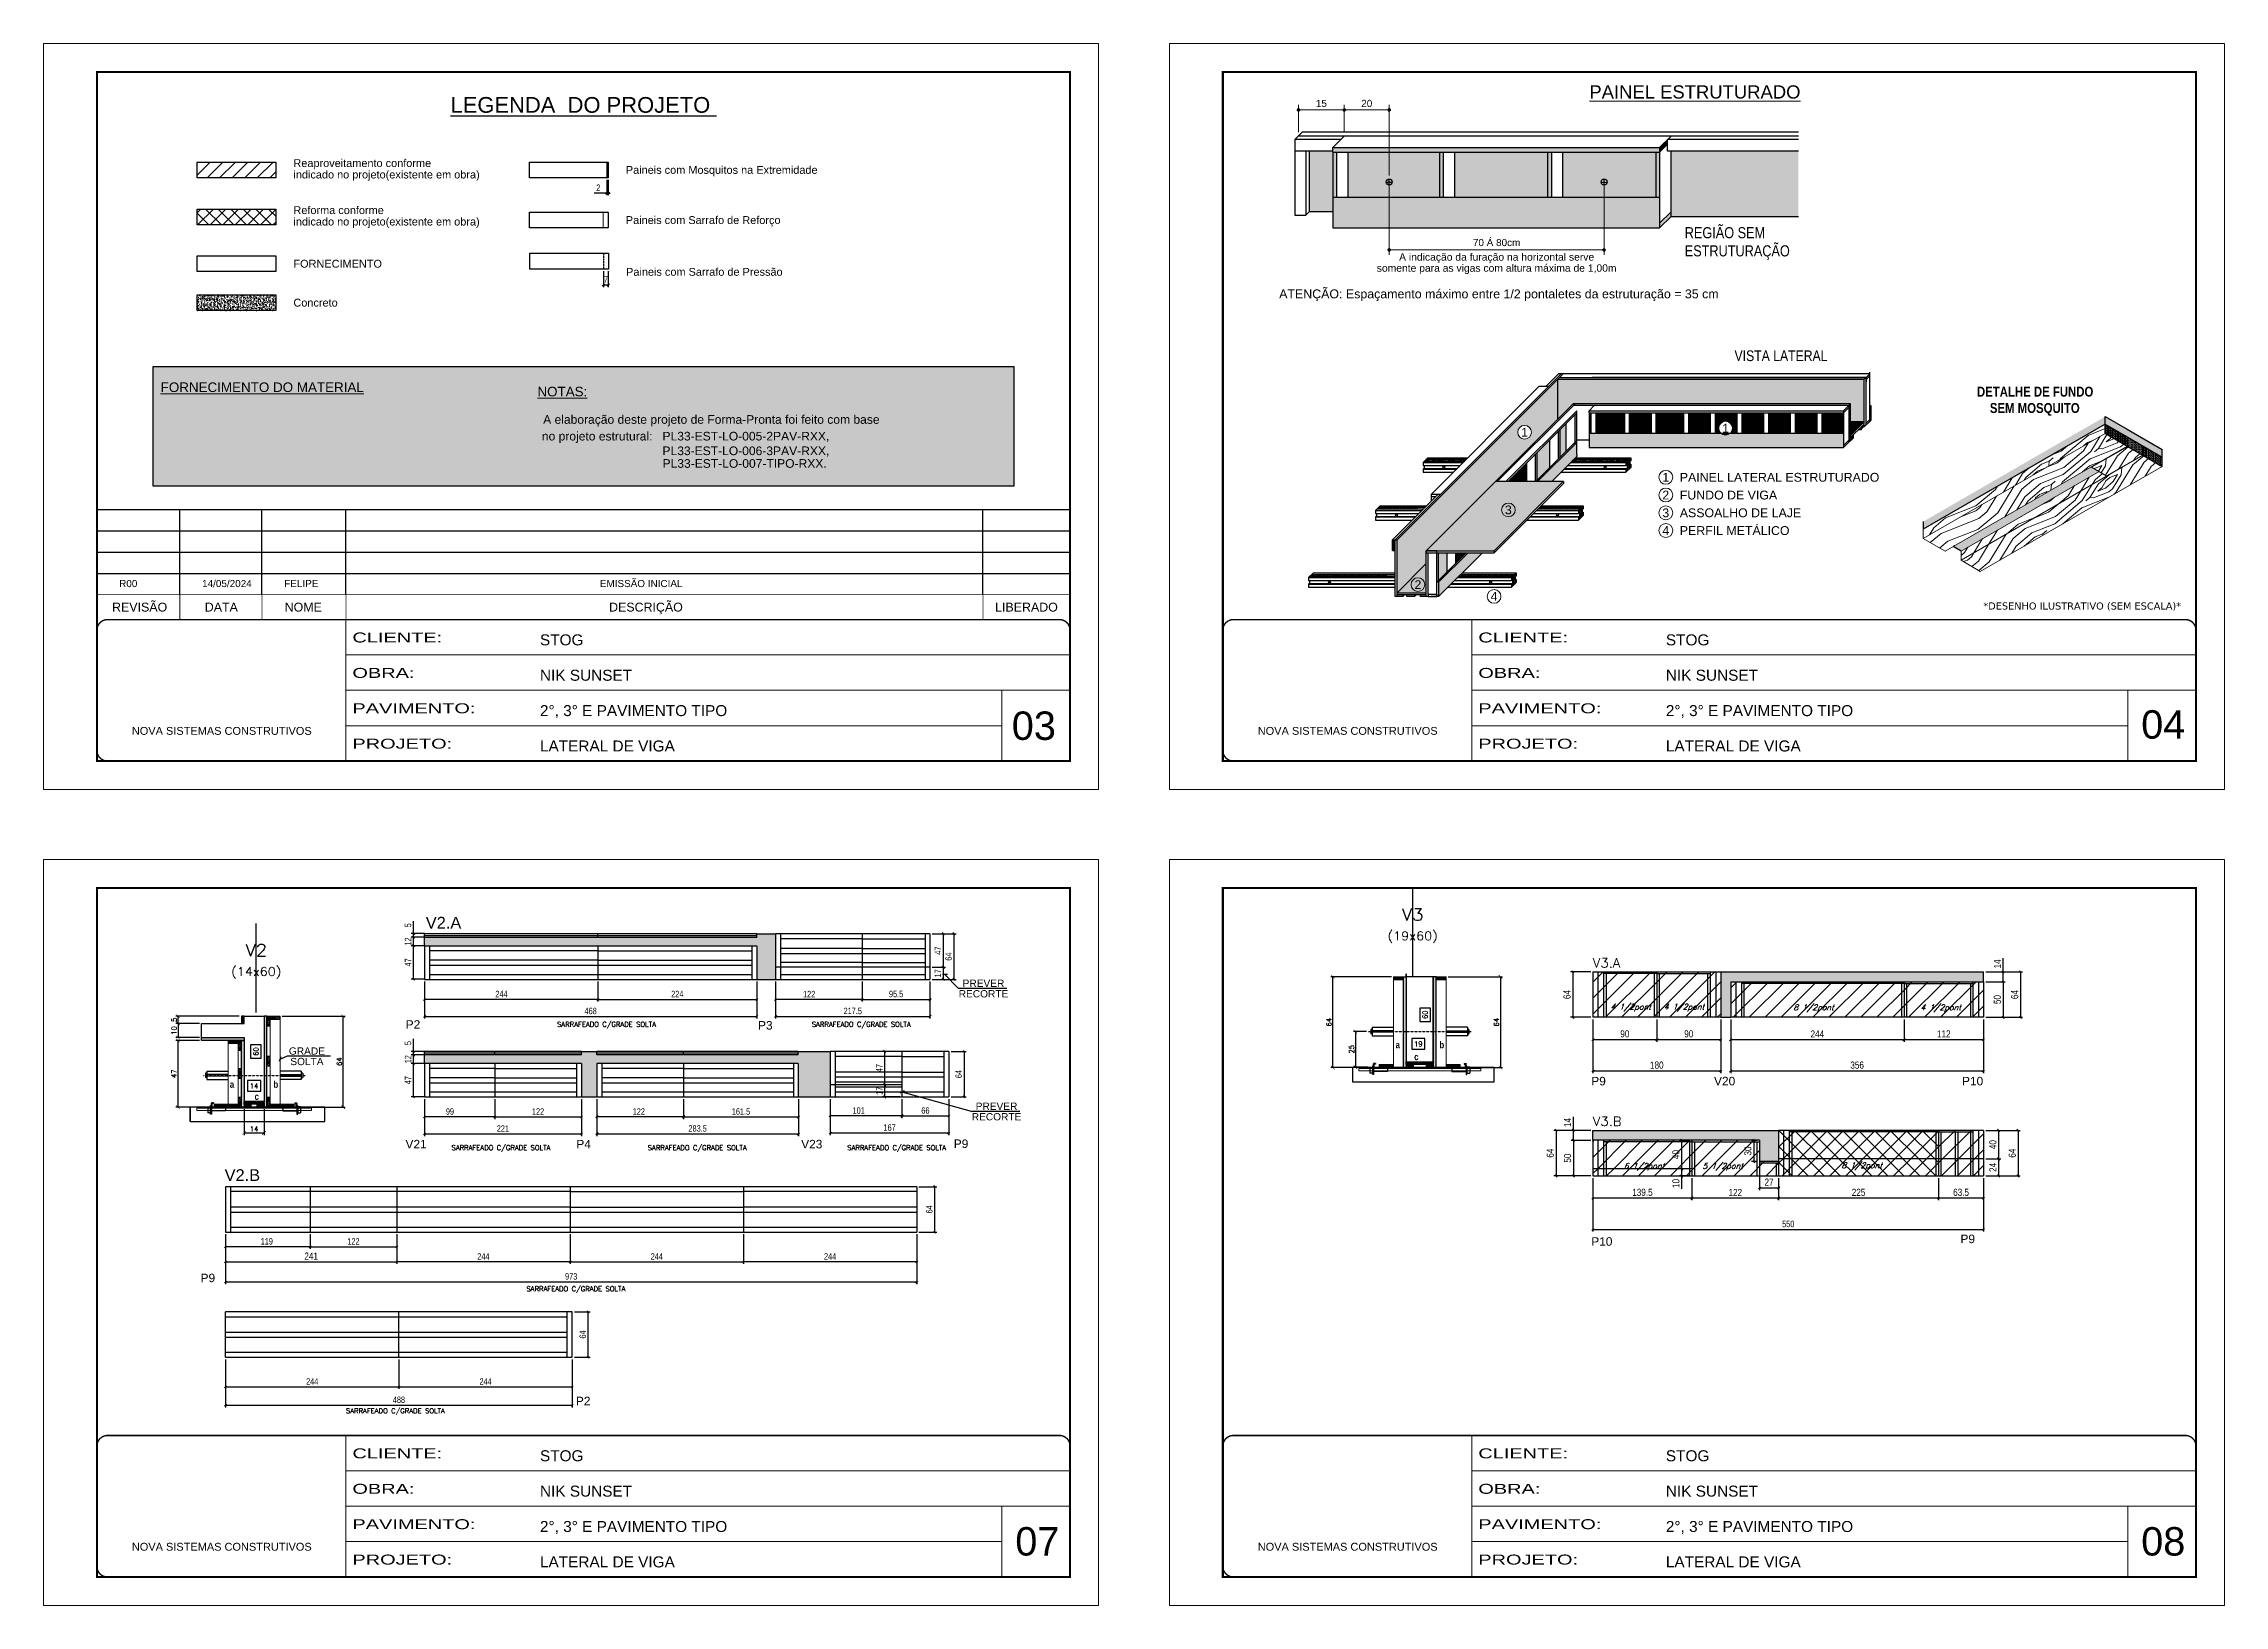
# Model space of a CAD drawing. Extents: x -10448 to -1189, y -11772 to 17235.
# Drawn here: x -7265 to -4195, y 14646 to 16844 of the extents above; entities that cross this region are included whole.
import ezdxf
from ezdxf.enums import TextEntityAlignment as Align

# ---------------------------------------------------------------- set-up
doc = ezdxf.new("R2010")
doc.units = 0
for name, pattern in [('CONTINUO', [0]), ('DASHED', [0.75, 0.5, -0.25]), ('HIDDEN', [0.375, 0.25, -0.125])]:
    doc.linetypes.add(name, pattern=pattern)
for name, color, linetype in [('5', 5, 'Continuous'), ('barrote', 251, 'Continuous'), ('COTA', 241, 'Continuous'), ('Cota Seção (2x)', 4, 'Continuous'), ('cotas', 4, 'Continuous'), ('detalhes', 4, 'Continuous'), ('HACHURA MADEIRAS', 1, 'Continuous'), ('material do compensado', 7, 'Continuous'), ('NOMENCLATURA', 7, 'Continuous'), ('Painéis', 200, 'Continuous'), ('presilha', 1, 'Continuous'), ('Reaproveitamento', 251, 'Continuous'), ('SARR_2.2x7', 40, 'Continuous'), ('SARR_3.5x7', 81, 'Continuous'), ('SARR_EDITAR', 141, 'Continuous'), ('TENSOR', 3, 'Continuous'), ('texto', 7, 'Continuous'), ('Texto de Titulo', 7, 'Continuous'), ('Texto Qtd Sarr', 242, 'Continuous')]:
    doc.layers.add(name, color=color, linetype=linetype)
for name, color, linetype, lineweight in [('CARIMBO', 255, 'Continuous', 9), ('CONCRETO', 251, 'Continuous', 25), ('Demarcação 1', 251, 'Continuous', 9), ('Folhas', 255, 'Continuous', 9), ('fundo', 100, 'Continuous', 9), ('Hachura', 251, 'Continuous', 9), ('Madeira', 126, 'Continuous', 18), ('SARRAFO DE PRESSAO', 251, 'DASHED', 9), ('SCO-___-LAJ', 2, 'Continuous', 0), ('Texto Seção', 7, 'Continuous', 15)]:
    doc.layers.add(name, color=color, linetype=linetype, lineweight=lineweight)
doc.layers.add('Demarcação 2', color=7, linetype='Continuous', lineweight=9, true_color=0xe0e0e0)
doc.styles.add('ARIAL', font='arial.ttf')
doc.styles.add('CESAR1', font='arial.ttf', dxfattribs={"oblique": 15})
doc.styles.add('COTA TECNICA', font='techl___.ttf', dxfattribs={"height": 10})
doc.styles.add('COTA TECNICA-50', font='techl___.ttf', dxfattribs={"height": 9})
doc.styles.add('REGUA-120', font='ROMANS.shx', dxfattribs={"height": 15})
doc.styles.add('ROMANC', font='techb___.ttf', dxfattribs={"height": 2.5})
doc.styles.add('Romans', font='romans.shx')
doc.styles.get("Standard").update_dxf_attribs({"font": 'arial.ttf'})
doc.styles.add('stylellllll', font='verdana.ttf', dxfattribs={"height": 2})
doc.styles.add('TECNICA', font='techb___.ttf', dxfattribs={"height": 10})
doc.styles.add('Tecnologia', font='')
doc.styles.add('texto', font='ARIALN.TTF')
doc.styles.get('Tecnologia').set_extended_font_data('Forgotten Futurist')
doc.dimstyles.new('1x', dxfattribs={"dimtxt": 10, "dimasz": 5, "dimexe": 7, "dimexo": 5, "dimgap": 4, "dimtad": 1, "dimdec": 1, "dimdsep": 46, "dimtxsty": 'Standard', "dimblk": 'DOT', "dimcen": 0.09, "dimclrd": 4, "dimclre": 4, "dimclrt": 2, "dimadec": 0, "dimazin": 2, "dimtfac": 1, "dimtdec": 1, "dimtmove": 0, "dimatfit": 3, "dimldrblk": 'DOT', "dimfxl": 1, "dimtolj": 1, "dimtzin": 0, "dimlwd": 9, "dimlwe": 9, "dimarcsym": 0})
doc.dimstyles.new('COTA PAINEL-50', dxfattribs={"dimtxt": 9, "dimasz": 3, "dimexe": 3, "dimexo": 3, "dimgap": 3, "dimtad": 1, "dimdec": 1, "dimzin": 12, "dimdsep": 46, "dimtxsty": 'COTA TECNICA-50', "dimblk1": 'OBLIQUE', "dimblk2": 'OBLIQUE', "dimsah": 1, "dimcen": 0.9, "dimclrd": 4, "dimclre": 4, "dimclrt": 240, "dimadec": 1, "dimazin": 3, "dimtfac": 1, "dimtdec": 1, "dimtmove": 0, "dimatfit": 3, "dimfxl": 1, "dimtolj": 1, "dimtzin": 12, "dimarcsym": 0})
doc.dimstyles.new('Cota Paínel', dxfattribs={"dimtxt": 7, "dimasz": 5, "dimexe": 3, "dimexo": 3, "dimgap": 3, "dimtad": 1, "dimdec": 1, "dimzin": 12, "dimdsep": 46, "dimtxsty": 'Romans', "dimblk": 'ARCHTICK', "dimcen": 0, "dimclrd": 4, "dimclre": 4, "dimclrt": 1, "dimadec": 1, "dimazin": 3, "dimtfac": 1, "dimtdec": 1, "dimtmove": 0, "dimatfit": 3, "dimldrblk": 'OBLIQUE', "dimfxl": 1, "dimtolj": 1, "dimtzin": 12, "dimarcsym": 0})
doc.dimstyles.new('Cota Seção (2x)', dxfattribs={"dimtxt": 7, "dimasz": 5, "dimexe": 3, "dimexo": 3, "dimgap": 2, "dimtad": 3, "dimdec": 1, "dimlfac": 0.5, "dimzin": 12, "dimdsep": 46, "dimtxsty": 'Romans', "dimblk": 'ARCHTICK', "dimcen": 0, "dimclrd": 4, "dimclre": 4, "dimclrt": 1, "dimadec": 1, "dimazin": 3, "dimtfac": 1, "dimtdec": 1, "dimtmove": 0, "dimatfit": 3, "dimldrblk": 'OBLIQUE', "dimfxl": 1, "dimtolj": 1, "dimtzin": 12, "dimarcsym": 0})
doc.dimstyles.new('Cota Seção interna', dxfattribs={"dimtxt": 7, "dimasz": 6, "dimexe": 0.18, "dimexo": 2, "dimgap": -4, "dimtad": 3, "dimdec": 1, "dimlfac": 0.5, "dimzin": 12, "dimdsep": 46, "dimtxsty": 'Romans', "dimblk": 'ARCHTICK', "dimcen": 0.09, "dimse1": 1, "dimse2": 1, "dimsd1": 1, "dimsd2": 1, "dimclrd": 180, "dimclre": 5, "dimclrt": 1, "dimadec": 0, "dimazin": 3, "dimtfac": 1, "dimtdec": 1, "dimtofl": 0, "dimtmove": 0, "dimatfit": 3, "dimldrblk": 'ARCHTICK', "dimfxl": 1, "dimtolj": 1, "dimtzin": 0, "dimarcsym": 0})
doc.dimstyles.new('PAINEL', dxfattribs={"dimtxt": 10, "dimasz": 3, "dimexe": 3, "dimexo": 3, "dimgap": 3, "dimtad": 1, "dimdec": 1, "dimzin": 12, "dimdsep": 46, "dimtxsty": 'COTA TECNICA', "dimblk1": 'OBLIQUE', "dimblk2": 'OBLIQUE', "dimsah": 1, "dimcen": 0.9, "dimclrd": 4, "dimclre": 4, "dimclrt": 240, "dimadec": 1, "dimazin": 3, "dimtfac": 1, "dimtdec": 1, "dimtmove": 0, "dimatfit": 3, "dimfxl": 1, "dimtolj": 1, "dimtzin": 12, "dimarcsym": 0})
pattern_1 = [(315, (15940.2247, 7117.3318), (1.12253202, 1.12253202), [])]
pattern_2 = [(50, (-139469.2827, -18395.9775), (5.46554007, -0.47817257), [0.5715, -6.2865]), (355, (-139469.2827, -18395.9775), (-1.05730264, 5.73170536), [0.4572, -5.02921753]), (100.4514447, (-139468.827, -18396.0174), (4.40823741, 5.25353256), [0.48570026, -5.34270734]), (46.1842, (-139469.283, -18394.4535), (8.13237123, -1.26126984), [0.85725, -9.42975]), (96.6355576, (-139468.605, -18394.559), (7.122124, 7.42278374), [0.7285507, -8.01406824]), (351.184151, (-139469.283, -18394.4535), (7.122124, 7.42278374), [0.685799, -7.54379196]), (21, (-139468.5207, -18394.8345), (4.54843174, -3.06795595), [0.5715, -6.2865]), (326, (-139468.5207, -18394.8345), (1.85406085, 5.52563898), [0.4572, -5.0292]), (71.451445, (-139468.1417, -18395.09), (6.40249258, 2.45768307), [0.48570026, -5.34269813]), (37.5, (-139469.2827, -18395.9775), (0.092658098, 2.536651166), [0, -4.96824, 0, -5.1054, 0, -5.04825]), (7.5, (-139469.2827, -18395.9775), (2.004589875, 3.005417245), [0, -2.91084, 0, -4.85394, 0, -1.92405]), (327.5, (-139470.982, -18395.9775), (4.067717855, -0.17186232), [0, -1.905, 0, -5.9436, 0, -7.8867]), (317.5, (-139471.744, -18395.9775), (4.44387544, 0.76279473), [0, -2.4765, 0, -3.94716, 0, -5.6007])]
pattern_3 = [(45, (-7900.7785, 64483.5181), (0.99436891, 3.64601934), [4.6875, -0.9375, 0, -0.9375])]
pattern_4 = [(355, (-54027.45, 13446.67), (111.07494, 93.20294), [5.12645, -97.40264]), (85, (-53983.47, 13478.85), (-93.20294, 111.07494), [10.2529, -92.27619]), (40, (-54004.79, 13470.42), (8.936, 102.13894), [7.24881, -21.74642, 7.24881, -14.497615, 50.751904, -43.50449]), (40, (-54033.01, 13442.01), (8.936, 102.13894), [7.24983, -14.49967, 7.24983, -115.99871]), (40, (-53996.365, 13449.1), (8.936, 102.13894), [7.24983, -137.7482]), (40, (-53986.6, 13443.1), (8.936, 102.13894), [7.24983, -137.7482]), (40, (-54001.025, 13454.65), (8.936, 102.13894), [7.24983, -137.7482]), (40, (-54005.685, 13460.205), (8.936, 102.13894), [14.49967, -130.49838]), (40, (-53973.45, 13534.575), (8.936, 102.13894), [14.49967, -130.49838]), (40, (-54015.45, 13466.205), (8.936, 102.13894), [28.99933, -115.99871]), (40, (-54020.11, 13471.76), (8.936, 102.13894), [28.99933, -115.99871]), (40, (-53951.04, 13496.59), (8.936, 102.13894), [28.99933, -115.99871]), (40, (-54024.326, 13482.42), (8.936, 102.13894), [21.7497, -123.24834]), (40, (-54043.41, 13499.53), (8.936, 102.13894), [21.7497, -123.24834]), (40, (-54034.09, 13488.42), (8.936, 102.13894), [21.7497, -123.24834]), (40, (-53965.02, 13513.254), (8.936, 102.13894), [36.24951, -108.74853]), (40, (-53974.79, 13519.254), (8.936, 102.13894), [36.24951, -108.74853]), (40, (-53966.81, 13492.826), (8.936, 102.13894), [50.74931, -94.24873]), (21.56505, (-54016.346, 13455.99), (102.138945, -8.936), [11.4631, -217.79893]), (21.56505, (-53993.237, 13484.846), (102.138945, -8.936), [11.4631, -217.79893]), (21.56505, (-53999.238, 13475.08), (102.138945, -8.936), [11.4631, -217.79893]), (21.56505, (-54022.346, 13446.224), (102.138945, -8.936), [22.9262, -206.33583]), (21.56505, (-53997.897, 13490.4), (102.138945, -8.936), [34.3893, -194.87273]), (21.56505, (-54007.664, 13496.4), (102.138945, -8.936), [45.8524, -183.40963]), (21.56505, (-54017.43, 13502.4), (102.138945, -8.936), [45.8524, -183.40963]), (21.56505, (-54030.07, 13534.383), (102.138945, -8.936), [45.8524, -183.40963]), (21.56505, (-54030.965, 13524.17), (102.138945, -8.936), [57.3155, -171.94653]), (21.56505, (-54026.75, 13513.51), (102.138945, -8.936), [57.3155, -171.94653]), (58.43495, (-53994.577, 13469.525), (8.936, 102.138945), [11.4631, -217.79893]), (58.43495, (-54010.79, 13460.65), (8.936, 102.138945), [11.4631, -217.79893]), (58.43495, (-54027.453, 13446.67), (8.936, 102.138945), [22.9262, -206.33583]), (58.43495, (-53995.47, 13459.31), (8.936, 102.138945), [22.9262, -206.33583]), (58.43495, (-54038.114, 13442.46), (8.936, 102.138945), [34.3893, -194.87273]), (58.43495, (-54048.328, 13443.35), (8.936, 102.138945), [45.8524, -183.40963]), (58.43495, (-53955.956, 13440.416), (8.936, 102.138945), [45.8524, -183.40963]), (58.43495, (-53990.81, 13453.758), (8.936, 102.138945), [45.8524, -183.40963]), (58.43495, (-53971.277, 13441.756), (8.936, 102.138945), [57.3155, -171.94653]), (58.43495, (-53981.044, 13447.757), (8.936, 102.138945), [57.3155, -171.94653])]
pattern_5 = [(0, (-43134.936, 5692.7198), (0.82275303, 1.645506056), [0, -1.645506056])]
pattern_6 = [(45, (-139469.283, -18395.978), (-11.2253202, 11.2253202), [])]
pattern_7 = [(50, (-137884.2827, -18395.9775), (5.46554007, -0.47817257), [0.5715, -6.2865]), (355, (-137884.2827, -18395.9775), (-1.05730264, 5.73170536), [0.4572, -5.02921753]), (100.4514447, (-137883.827, -18396.0174), (4.40823741, 5.25353256), [0.48570026, -5.34270734]), (46.1842, (-137884.283, -18394.4535), (8.13237123, -1.26126984), [0.85725, -9.42975]), (96.6355576, (-137883.605, -18394.559), (7.122124, 7.42278374), [0.7285507, -8.01406824]), (351.184151, (-137884.283, -18394.4535), (7.122124, 7.42278374), [0.685799, -7.54379196]), (21, (-137883.5207, -18394.8345), (4.54843174, -3.06795595), [0.5715, -6.2865]), (326, (-137883.5207, -18394.8345), (1.85406085, 5.52563898), [0.4572, -5.0292]), (71.451445, (-137883.1417, -18395.09), (6.40249258, 2.45768307), [0.48570026, -5.34269813]), (37.5, (-137884.2827, -18395.9775), (0.092658098, 2.536651166), [0, -4.96824, 0, -5.1054, 0, -5.04825]), (7.5, (-137884.2827, -18395.9775), (2.004589875, 3.005417245), [0, -2.91084, 0, -4.85394, 0, -1.92405]), (327.5, (-137885.982, -18395.9775), (4.067717855, -0.17186232), [0, -1.905, 0, -5.9436, 0, -7.8867]), (317.5, (-137886.744, -18395.9775), (4.44387544, 0.76279473), [0, -2.4765, 0, -3.94716, 0, -5.6007])]
pattern_8 = [(45, (-139469.283, -18395.978), (-11.2253202, 11.2253202), []), (135, (-139469.283, -18395.978), (-11.2253202, -11.2253202), [])]

msp = doc.modelspace()

# ---------------------------------------------------------------- texts
at = {"color": 0, "linetype": 'Continuous', "ltscale": 5, "style": 'ARIAL'}
msp.add_text('%%ULEGENDA  DO PROJETO ', height=22.1184, dxfattribs=at).set_placement((-6504.87, 16746.9), align=Align.CENTER)
at = {"style": 'ARIAL'}
for s, p in [('REVISÃO', (-7129.6, 16050.97)), ('DATA', (-7014.62, 16050.97)), ('NOME', (-6899.27, 16050.97)), ('DESCRIÇÃO', (-6416.82, 16050.97)), ('LIBERADO', (-5881.14, 16050.97))]:
    msp.add_text(s, height=12.5, dxfattribs=at).set_placement(p, align=Align.MIDDLE_CENTER)
at = {"style": 'stylellllll'}
msp.add_text('*DESENHO ILUSTRATIVO (SEM ESCALA)*', height=10, dxfattribs=at).set_placement((-4255.7, 16047.56), align=Align.RIGHT)
at = {"layer": '5', "linetype": 'Continuous'}
for s, p in [('P2', (-6755.03, 15457.4)), ('P3', (-6259.06, 15456.25)), ('P9', (-5086.08, 15377.71)), ('V20', (-4913.22, 15377.71)), ('P10', (-4564.14, 15377.71)), ('V21', (-6755.33, 15288.98)), ('P4', (-6514.83, 15288.98)), ('V23', (-6198.29, 15288.98)), ('P9', (-5983.53, 15289.54)), ('P9', (-4566.33, 15155.58)), ('P10', (-5086.08, 15151.94)), ('P9', (-7043.82, 15100.61)), ('P2', (-6515.47, 14927.36))]:
    msp.add_text(s, height=12, rotation=0.00004, dxfattribs=at).set_placement(p)
at = {"layer": 'CARIMBO', "linetype": 'Continuous', "ltscale": 2, "style": 'ARIAL'}
msp.add_text('%%UPAINEL ESTRUTURADO', height=18.59, dxfattribs=at).set_placement((-4940.13, 16766.9), align=Align.CENTER)
at = {"layer": 'CARIMBO'}
for s, height, style, p in [('Reaproveitamento conforme ', 11, 'ARIAL', (-6913.11, 16676)), ('Paineis com Mosquitos na Extremidade', 11, 'ARIAL', (-6445.14, 16666.42)), ('indicado no projeto(existente em obra)', 11, 'ARIAL', (-6913.11, 16659.91)), ('Reforma conforme ', 11, 'ARIAL', (-6913.11, 16609.77)), ('indicado no projeto(existente em obra)', 11, 'ARIAL', (-6913.11, 16593.68)), ('Paineis com Sarrafo de Reforço', 11, 'ARIAL', (-6445.14, 16595.82)), ('FORNECIMENTO', 11, 'ARIAL', (-6913.11, 16534.38)), ('Paineis com Sarrafo de Pressão', 11, 'ARIAL', (-6444.78, 16522.93)), ('Concreto', 11, 'ARIAL', (-6913.11, 16479.58)), ('PAINEL LATERAL ESTRUTURADO', 12.436, 'CESAR1', (-4961.41, 16233.72)), ('FUNDO DE VIGA', 12.436, 'CESAR1', (-4961.41, 16208.72)), ('ASSOALHO DE LAJE', 12.436, 'CESAR1', (-4961.41, 16183.72)), ('PERFIL METÁLICO', 12.436, 'CESAR1', (-4961.41, 16158.72))]:
    msp.add_text(s, height=height, dxfattribs=dict(at, style=style)).set_placement(p, align=Align.MIDDLE_LEFT)
at = {"layer": 'CARIMBO', "linetype": 'Continuous', "ltscale": 2, "style": 'texto'}
for s, height, p in [('REGIÃO SEM', 15.6, (-4954.46, 16570.27)), ('ESTRUTURAÇÃO', 15.6, (-4954.46, 16544.71)), ('VISTA LATERAL', 15, (-4884.36, 16397.34))]:
    msp.add_text(s, height=height, dxfattribs=at).set_placement(p)
at = {"layer": 'CARIMBO', "color": 2, "style": 'ARIAL'}
for s, height, p in [('A indicação da furação na horizontal serve', 10.4, (-5219.26, 16543.89)), ('somente para as vigas com altura máxima de 1,00m', 10.4, (-5219.26, 16528.29)), ('ATENÇÃO: Espaçamento máximo entre 1/2 pontaletes da estruturação = 35 cm  ', 12.48, (-5211.24, 16491.92))]:
    msp.add_text(s, height=height, dxfattribs=at).set_placement(p, align=Align.MIDDLE_CENTER)
at = {"layer": 'CARIMBO', "color": 5, "style": 'ARIAL'}
for s, height, p in [('%%UFORNECIMENTO DO MATERIAL', 13.5, (-7100.01, 16353.76)), ('%%UNOTAS:', 13.5, (-6569.61, 16347.65)), ('  A elaboração deste projeto de Forma-Pronta foi feito com base', 12.15, (-6570.97, 16309.04)), ('  no projeto estrutural:', 12.15, (-6572.79, 16285.55))]:
    msp.add_text(s, height=height, dxfattribs=at).set_placement(p)
at = {"layer": 'CARIMBO', "style": 'ARIAL'}
for s, height, p in [('1', 12.32, (-5179.91, 16297.16)), ('1', 12.32, (-4896.97, 16302.82)), ('2', 12.44, (-4981.18, 16208.72)), ('1', 12.44, (-4981.18, 16233.72)), ('3', 12.32, (-5202.77, 16187.83)), ('3', 12.44, (-4981.18, 16183.72)), ('4', 12.44, (-4981.18, 16158.72)), ('2', 12.32, (-5330.1, 16082.62)), ('4', 12.32, (-5222.96, 16066.06))]:
    msp.add_text(s, height=height, dxfattribs=at).set_placement(p, align=Align.MIDDLE_CENTER)
at = {"layer": 'CARIMBO', "color": 1, "style": 'ARIAL'}
for s, p in [('PL33-EST-LO-005-2PAV-RXX,', (-6393.56, 16285.55)), ('PL33-EST-LO-006-3PAV-RXX,', (-6393.56, 16264.93)), ('PL33-EST-LO-007-TIPO-RXX.', (-6393.46, 16247.11))]:
    msp.add_text(s, height=12.15, dxfattribs=at).set_placement(p)
at = {"layer": 'CARIMBO', "style": 'ARIAL'}
for s, height, p in [('R00', 10, (-7158.46, 16079.15)), ('14/05/2024', 10, (-7041.7, 16079.15)), ('FELIPE', 10, (-6926.04, 16079.15)), ('EMISSÃO INICIAL', 10, (-6481.78, 16079.15)), ('04', 40, (-4311.92, 15865.8)), ('07', 40, (-5896.92, 14715.8)), ('08', 40, (-4311.92, 14715.8))]:
    msp.add_text(s, height=height, dxfattribs=at).set_placement(p)
at = {"layer": 'CARIMBO', "color": 7, "style": 'ARIAL'}
msp.add_text('03', height=40, dxfattribs=at).set_placement((-5901.87, 15864.03))
at = {"layer": 'detalhes', "style": 'TECNICA'}
for s, p in [('a', (-5361.51, 15429.99)), ('c', (-5335.38, 15413.15)), ('b', (-5299.83, 15429.98)), ('a', (-7002.62, 15374.31)), ('b', (-6941.28, 15374.3)), ('c', (-6967.8, 15357.21))]:
    msp.add_text(s, height=9.6, dxfattribs=at).set_placement(p)
at = {"layer": 'NOMENCLATURA', "linetype": 'Continuous'}
for s, p in [('V2.A', (-6726.8, 15598.44)), ('V2.B', (-7009.96, 15243.17))]:
    msp.add_text(s, height=16.5, dxfattribs=at).set_placement(p)
at = {"layer": 'Painéis', "color": 1, "char_height": 7, "attachment_point": 5, "style": 'Romans'}
for insert in [(-6472.31, 15462.51), (-6113.75, 15462.51), (-6620.89, 15288.72), (-6344.69, 15288.72), (-6063.77, 15288.72), (-6515.48, 15090.13), (-6769.54, 14918.36)]:
    msp.add_mtext('\\A1;SARRAFEADO C/GRADE SOLTA', dxfattribs=dict(at, insert=insert))
at = {"layer": 'texto', "style": 'ROMANC'}
for s, p in [('DETALHE DE FUNDO ', (-4458.97, 16354.3)), ('SEM MOSQUITO', (-4461.71, 16331.25))]:
    msp.add_text(s, height=14, dxfattribs=at).set_placement(p, align=Align.MIDDLE_CENTER)
at = {"layer": 'texto', "color": 2, "char_height": 8, "attachment_point": 5, "style": 'Romans'}
for s, insert in [('{\\Q19;\\C256;4 1/2pont}', (-5030.57, 15486.96)), ('{\\Q19;\\C256;4 1/2pont}', (-4955.47, 15486.96)), ('{\\Q19;\\C256;8 1/2pont}', (-4773.11, 15486.13)), ('{\\Q19;\\C256;4 1/2pont}', (-4594.09, 15486.13)), ('{\\Q19;\\C256;6 1/2pont}', (-5011.71, 15262.96)), ('{\\Q19;\\C256;5 1/2pont}', (-4901.03, 15262.96)), ('{\\Q19;\\C256;8 1/2pont}', (-4705.22, 15263.79))]:
    msp.add_mtext(s, dxfattribs=dict(at, insert=insert))
at = {"layer": 'Texto Seção', "style": 'REGUA-120', "width": 1.05}
for s, p in [('V3.A', (-5083.78, 15543.71)), ('V3.B', (-5083.78, 15320.53))]:
    msp.add_text(s, height=13, dxfattribs=at).set_placement(p)
at = {"layer": 'Texto Seção', "color": 0, "linetype": 'Continuous', "style": 'ARIAL'}
for s, p in [('RECORTE', (-5941.66, 15506.63)), ('PREVER', (-5941.66, 15521.42)), ('GRADE', (-6894.1, 15426.07)), ('SOLTA', (-6894.1, 15411.28)), ('PREVER', (-5923.29, 15348.33)), ('RECORTE', (-5923.29, 15333.53))]:
    msp.add_text(s, height=10.219, dxfattribs=at).set_placement(p, align=Align.MIDDLE_CENTER)

# ---------------------------------------------------------------- blocks, each defined once
blk = doc.blocks.new('_Oblique')
at = {"color": 0, "linetype": 'ByBlock', "lineweight": -2}
blk.add_line((-0.5, -0.5), (0.5, 0.5), dxfattribs=at)
blk = doc.blocks.new('*D77')
at = {"layer": 'cotas', "color": 4, "lineweight": -2, "transparency": 16777216}
for p, q in [((-6472.1, 16652.3), (-6472.1, 16630.9)), ((-6470.1, 16652.3), (-6470.1, 16630.9)), ((-6472.1, 16633.9), (-6489.6, 16633.9)), ((-6470.1, 16633.9), (-6472.1, 16633.9)), ((-6470.1, 16633.9), (-6467.1, 16633.9))]:
    blk.add_line(p, q, dxfattribs=at)
at = {"layer": 'Defpoints', "color": 0, "transparency": 16777216}
for p in [(-6472.1, 16655.3), (-6470.1, 16655.3), (-6472.1, 16633.9)]:
    blk.add_point(p, dxfattribs=at)
at = {"layer": 'cotas', "color": 4, "lineweight": -2, "transparency": 16777216, "xscale": 3, "yscale": 3, "zscale": 3}
blk.add_blockref('_Oblique', (-6472.1, 16633.9), dxfattribs=at)
at = {"layer": 'cotas', "color": 4, "lineweight": -2, "transparency": 16777216, "xscale": 3, "yscale": 3, "zscale": 3, "rotation": 180}
blk.add_blockref('_Oblique', (-6470.1, 16633.9), dxfattribs=at)
at = {"layer": 'cotas', "color": 240, "transparency": 16777216, "insert": (-6483.9, 16641.4), "char_height": 9, "attachment_point": 5, "style": 'COTA TECNICA-50'}
blk.add_mtext('\\A1;2', dxfattribs=at)
blk = doc.blocks.new('*D78')
at = {"layer": 'cotas', "color": 4, "lineweight": -2, "transparency": 16777216}
for p, q in [((-6476.8, 16523.9), (-6476.8, 16501.4)), ((-6469.8, 16523.9), (-6469.8, 16501.4)), ((-6469.8, 16504.4), (-6476.8, 16504.4))]:
    blk.add_line(p, q, dxfattribs=at)
at = {"layer": 'Defpoints', "color": 0, "transparency": 16777216}
for p in [(-6476.8, 16526.9), (-6469.8, 16526.9), (-6476.8, 16504.4)]:
    blk.add_point(p, dxfattribs=at)
at = {"layer": 'cotas', "color": 4, "lineweight": -2, "transparency": 16777216, "xscale": 3, "yscale": 3, "zscale": 3, "rotation": 180}
blk.add_blockref('_Oblique', (-6476.8, 16504.4), dxfattribs=at)
at = {"layer": 'cotas', "color": 4, "lineweight": -2, "transparency": 16777216, "xscale": 3, "yscale": 3, "zscale": 3}
blk.add_blockref('_Oblique', (-6469.8, 16504.4), dxfattribs=at)
at = {"layer": 'cotas', "color": 240, "transparency": 16777216, "insert": (-6473.3, 16512), "char_height": 9, "attachment_point": 5, "style": 'COTA TECNICA-50'}
blk.add_mtext('\\A1;7', dxfattribs=at)
blk = doc.blocks.new('9999999999')
at = {"color": 30, "linetype": 'CONTINUO'}
for p, q in [((98564.6, 34230.2), (98564.6, 34429.4)), ((98564.6, 34379.6), (99584, 34379.6)), ((98564.6, 34329.8), (99488, 34329.8)), ((99584, 34329.8), (99488, 34329.8)), ((99488, 34329.8), (99488, 34230.2)), ((98564.6, 34280), (99488, 34280))]:
    blk.add_line(p, q, dxfattribs=at)
at = {"color": 30, "linetype": 'CONTINUO', "const_width": 2}
blk.add_lwpolyline([(99584, 34230.2), (99584, 34414.4, 0.414214), (99569, 34429.4), (98229, 34429.4, 0.414214), (98214, 34414.4), (98214, 34245.2, 0.414214), (98229, 34230.2), (99584, 34230.2)], format="xyb", dxfattribs=at)
at = {"layer": 'Folhas'}
blk.add_lwpolyline([(98139, 34190.2), (99624, 34190.2), (99624, 35240.2), (98139, 35240.2)], close=True, dxfattribs=at)
at = {"layer": 'Folhas', "color": 30, "const_width": 3}
blk.add_lwpolyline([(98214, 34230.2), (99584, 34230.2), (99584, 35200.2), (98214, 35200.2)], close=True, dxfattribs=at)
at = {"color": 7, "linetype": 'Continuous', "ltscale": 5, "style": 'ARIAL'}
for s, height, p in [('STOG', 15.48, (98837.7, 34393.1)), ('NIK SUNSET', 15.48, (98837.7, 34343.3)), ('2°, 3° E PAVIMENTO TIPO', 15.483, (98837.7, 34293.5)), ('NOVA SISTEMAS CONSTRUTIVOS', 11.059, (98263.2, 34267.2)), ('LATERAL DE VIGA', 15.483, (98837.7, 34243.7))]:
    blk.add_text(s, height=height, dxfattribs=at).set_placement(p)
at = {"layer": 'Folhas', "color": 7, "style": 'Tecnologia', "width": 1.5}
for s, p in [('CLIENTE:', (98573.7, 34397.2)), ('OBRA:', (98573.7, 34347.3)), ('PAVIMENTO:', (98573.7, 34297.5)), ('PROJETO:', (98573.7, 34247.7))]:
    blk.add_text(s, height=14, dxfattribs=at).set_placement(p)
blk = doc.blocks.new('_ArchTick')
at = {"color": 0, "linetype": 'ByBlock', "const_width": 0.15}
blk.add_lwpolyline([(-0.5, -0.5), (0.5, 0.5)], dxfattribs=at)
blk = doc.blocks.new('*D1102')
at = {"layer": 'COTA', "color": 4, "lineweight": -2, "transparency": 16777216}
for p, q in [((-7045.4, 15441), (-7078.6, 15441)), ((-7075.6, 15347), (-7075.6, 15441)), ((-7027.8, 15347), (-7078.6, 15347))]:
    blk.add_line(p, q, dxfattribs=at)
at = {"layer": 'Defpoints', "color": 0, "transparency": 16777216}
for p in [(-7075.6, 15441), (-7042.4, 15441), (-7024.8, 15347)]:
    blk.add_point(p, dxfattribs=at)
at = {"layer": 'COTA', "color": 4, "lineweight": -2, "transparency": 16777216, "xscale": 5, "yscale": 5, "zscale": 5}
for p, rotation in [((-7075.6, 15441), 90), ((-7075.6, 15347), 270)]:
    blk.add_blockref('_ArchTick', p, dxfattribs=dict(at, rotation=rotation))
at = {"layer": 'COTA', "color": 1, "transparency": 16777216, "insert": (-7081.1, 15394), "char_height": 7, "attachment_point": 5, "rotation": 90, "style": 'Romans'}
blk.add_mtext('\\A1;47', dxfattribs=at)
blk = doc.blocks.new('*D1103')
at = {"layer": 'COTA', "color": 4, "lineweight": -2, "transparency": 16777216}
for p, q in [((-7045.4, 15465), (-7078.6, 15465)), ((-7045.4, 15445), (-7078.6, 15445)), ((-7075.6, 15465), (-7075.6, 15445))]:
    blk.add_line(p, q, dxfattribs=at)
at = {"layer": 'Defpoints', "color": 0, "transparency": 16777216}
for p in [(-7075.6, 15445), (-7042.4, 15465), (-7042.4, 15445)]:
    blk.add_point(p, dxfattribs=at)
at = {"layer": 'COTA', "color": 4, "lineweight": -2, "transparency": 16777216, "xscale": 5, "yscale": 5, "zscale": 5}
for p, rotation in [((-7075.6, 15465), 90), ((-7075.6, 15445), 270)]:
    blk.add_blockref('_ArchTick', p, dxfattribs=dict(at, rotation=rotation))
at = {"layer": 'COTA', "color": 1, "transparency": 16777216, "insert": (-7081.1, 15455), "char_height": 7, "attachment_point": 5, "rotation": 90, "style": 'Romans'}
blk.add_mtext('\\A1;10', dxfattribs=at)
blk = doc.blocks.new('*D1104')
at = {"layer": 'COTA', "color": 4, "lineweight": -2, "transparency": 16777216}
for p, q in [((-6929, 15475), (-6840.1, 15475)), ((-6843.1, 15347), (-6843.1, 15475)), ((-6899.4, 15347), (-6840.1, 15347))]:
    blk.add_line(p, q, dxfattribs=at)
at = {"layer": 'Defpoints', "color": 0, "transparency": 16777216}
for p in [(-6932, 15475), (-6843.1, 15475), (-6902.4, 15347)]:
    blk.add_point(p, dxfattribs=at)
at = {"layer": 'COTA', "color": 4, "lineweight": -2, "transparency": 16777216, "xscale": 5, "yscale": 5, "zscale": 5}
for p, rotation in [((-6843.1, 15475), 90), ((-6843.1, 15347), 270)]:
    blk.add_blockref('_ArchTick', p, dxfattribs=dict(at, rotation=rotation))
at = {"layer": 'COTA', "color": 1, "transparency": 16777216, "insert": (-6848.6, 15411), "char_height": 7, "attachment_point": 5, "rotation": 90, "style": 'Romans'}
blk.add_mtext('\\A1;64', dxfattribs=at)
blk = doc.blocks.new('*D1105')
at = {"layer": 'Cota Seção (2x)', "color": 180, "lineweight": -2, "transparency": 16777216}
for p, q in [((-6958.4, 15434.8), (-6973.4, 15434.8)), ((-6973.4, 15434.8), (-6973.4, 15415.8)), ((-6973.4, 15415.8), (-6958.4, 15415.8)), ((-6958.4, 15415.8), (-6958.4, 15434.8))]:
    blk.add_line(p, q, dxfattribs=at)
at = {"layer": 'Defpoints', "color": 0, "transparency": 16777216}
for p in [(-6954.4, 15475), (-6954.4, 15475), (-6954.4, 15355)]:
    blk.add_point(p, dxfattribs=at)
at = {"layer": 'Cota Seção (2x)', "color": 1, "transparency": 16777216, "insert": (-6965.9, 15425.3), "char_height": 7, "attachment_point": 5, "rotation": 90, "style": 'Romans'}
blk.add_mtext('\\A1;60', dxfattribs=at)
blk = doc.blocks.new('PRESILHA METÁLICA 1')
at = {"layer": 'presilha'}
for p, q in [((0, 13), (6, 13)), ((0, 13), (0, 0)), ((6, 0), (0, 0)), ((6, 15.5), (7.5, 15.5)), ((6, -2.5), (6, 15.5)), ((6, 13), (6, 0)), ((7.5, 10.6), (7.5, 19.9)), ((7.5, 15.5), (7.5, -2.5)), ((37.5, 4.1), (7.5, 4.1)), ((12, 21), (8.6, 21)), ((9, 11.6), (9, 18.9)), ((12, 19.5), (9.6, 19.5)), ((37.5, 11), (9.6, 11)), ((12, 21), (12, 19.5)), ((37.5, 11), (37.5, 4.1)), ((7.5, -2.5), (6, -2.5))]:
    blk.add_line(p, q, dxfattribs=at)
for centre, radius, start, end in [((8.6, 19.9), 1.14, 90, 180), ((9.6, 18.9), 0.57, 90, 180), ((9.6, 11.6), 0.57, 180, 270)]:
    blk.add_arc(centre, radius, start, end, dxfattribs=at)
blk = doc.blocks.new('*D1106')
at = {"layer": 'COTA', "color": 4, "lineweight": -2, "transparency": 16777216}
for p, q in [((-6982.4, 15344), (-6982.4, 15307.8)), ((-6954.4, 15344), (-6954.4, 15307.8)), ((-6982.4, 15310.8), (-6954.4, 15310.8))]:
    blk.add_line(p, q, dxfattribs=at)
at = {"layer": 'Defpoints', "color": 0, "transparency": 16777216}
for p in [(-6982.4, 15347), (-6954.4, 15347), (-6954.4, 15310.8)]:
    blk.add_point(p, dxfattribs=at)
at = {"layer": 'COTA', "color": 4, "lineweight": -2, "transparency": 16777216, "xscale": 5, "yscale": 5, "zscale": 5, "rotation": 180}
blk.add_blockref('_ArchTick', (-6982.4, 15310.8), dxfattribs=at)
at = {"layer": 'COTA', "color": 4, "lineweight": -2, "transparency": 16777216, "xscale": 5, "yscale": 5, "zscale": 5}
blk.add_blockref('_ArchTick', (-6954.4, 15310.8), dxfattribs=at)
at = {"layer": 'COTA', "color": 1, "transparency": 16777216, "insert": (-6968.4, 15316.3), "char_height": 7, "attachment_point": 5, "style": 'Romans'}
blk.add_mtext('\\A1;14', dxfattribs=at)
blk = doc.blocks.new('*D2168')
at = {"layer": 'COTA', "color": 4, "lineweight": -2, "transparency": 16777216}
for p, q in [((-6989.4, 15475), (-7078.6, 15475)), ((-7075.6, 15465), (-7075.6, 15475)), ((-7045.4, 15465), (-7078.6, 15465))]:
    blk.add_line(p, q, dxfattribs=at)
at = {"layer": 'Defpoints', "color": 0, "transparency": 16777216}
for p in [(-7075.6, 15475), (-6986.4, 15475), (-7042.4, 15465)]:
    blk.add_point(p, dxfattribs=at)
at = {"layer": 'COTA', "color": 4, "lineweight": -2, "transparency": 16777216, "xscale": 5, "yscale": 5, "zscale": 5}
for p, rotation in [((-7075.6, 15475), 90), ((-7075.6, 15465), 270)]:
    blk.add_blockref('_ArchTick', p, dxfattribs=dict(at, rotation=rotation))
at = {"layer": 'COTA', "color": 1, "transparency": 16777216, "insert": (-7081.1, 15470), "char_height": 7, "attachment_point": 5, "rotation": 90, "style": 'Romans'}
blk.add_mtext('\\A1;5', dxfattribs=at)
blk = doc.blocks.new('titulo1')
at = {"layer": 'Defpoints', "color": 252, "linetype": 'HIDDEN', "ltscale": 2}
blk.add_line((0, 0), (0, 125), dxfattribs=at)
at = {"layer": 'Defpoints', "style": 'Romans', "oblique": 15}
blk.add_attdef('FOLHA', text='', height=10, dxfattribs=at).set_placement((0, 15.6), align=Align.MIDDLE_CENTER)
at = {"layer": 'Texto Qtd Sarr', "color": 3, "style": 'Romans', "oblique": 15}
for tag, height, p in [('TITULO', 17, (0, 71.4)), ('SEÇÃO', 12, (0, 41.5))]:
    blk.add_attdef(tag, text='', height=height, dxfattribs=at).set_placement(p, align=Align.MIDDLE_CENTER)
blk = doc.blocks.new('*D2169')
at = {"layer": 'Cota Seção (2x)', "color": 180, "lineweight": -2, "transparency": 16777216}
for p, q in [((-6959.1, 15384.4), (-6977.7, 15384.4)), ((-6977.7, 15384.4), (-6977.7, 15369.4)), ((-6959.1, 15369.4), (-6959.1, 15384.4)), ((-6977.7, 15369.4), (-6959.1, 15369.4))]:
    blk.add_line(p, q, dxfattribs=at)
at = {"layer": 'Defpoints', "color": 0, "transparency": 16777216}
for p in [(-6982.4, 15355), (-6954.4, 15365.4), (-6954.4, 15355)]:
    blk.add_point(p, dxfattribs=at)
at = {"layer": 'Cota Seção (2x)', "color": 1, "transparency": 16777216, "insert": (-6968.4, 15376.9), "char_height": 7, "attachment_point": 5, "style": 'Romans'}
blk.add_mtext('\\A1;14', dxfattribs=at)
blk = doc.blocks.new('*D1107')
at = {"layer": 'COTA', "color": 4, "linetype": 'ByBlock', "lineweight": -2, "transparency": 16777216}
for p, q in [((-6484.7, 15523.9), (-6484.7, 15495.7)), ((-6260.7, 15523.9), (-6260.7, 15495.7)), ((-6484.7, 15498.7), (-6260.7, 15498.7))]:
    blk.add_line(p, q, dxfattribs=at)
at = {"layer": 'Defpoints', "color": 0, "linetype": 'ByBlock', "transparency": 16777216}
for p in [(-6484.7, 15526.9), (-6260.7, 15526.9), (-6260.7, 15498.7)]:
    blk.add_point(p, dxfattribs=at)
at = {"layer": 'COTA', "color": 4, "linetype": 'ByBlock', "lineweight": -2, "transparency": 16777216, "xscale": 3, "yscale": 3, "zscale": 3, "rotation": 180}
blk.add_blockref('_Oblique', (-6484.7, 15498.7), dxfattribs=at)
at = {"layer": 'COTA', "color": 4, "linetype": 'ByBlock', "lineweight": -2, "transparency": 16777216, "xscale": 3, "yscale": 3, "zscale": 3}
blk.add_blockref('_Oblique', (-6260.7, 15498.7), dxfattribs=at)
at = {"layer": 'COTA', "color": 240, "linetype": 'ByBlock', "transparency": 16777216, "insert": (-6372.7, 15506.3), "char_height": 9, "attachment_point": 5, "style": 'COTA TECNICA-50'}
blk.add_mtext('\\A1;224', dxfattribs=at)
blk = doc.blocks.new('*D1108')
at = {"layer": 'COTA', "color": 4, "linetype": 'ByBlock', "lineweight": -2, "transparency": 16777216}
for p, q in [((-6728.7, 15523.9), (-6728.7, 15495.7)), ((-6484.7, 15523.9), (-6484.7, 15495.7)), ((-6484.7, 15498.7), (-6728.7, 15498.7))]:
    blk.add_line(p, q, dxfattribs=at)
at = {"layer": 'Defpoints', "color": 0, "linetype": 'ByBlock', "transparency": 16777216}
for p in [(-6728.7, 15526.9), (-6484.7, 15526.9), (-6728.7, 15498.7)]:
    blk.add_point(p, dxfattribs=at)
at = {"layer": 'COTA', "color": 4, "linetype": 'ByBlock', "lineweight": -2, "transparency": 16777216, "xscale": 3, "yscale": 3, "zscale": 3, "rotation": 180}
blk.add_blockref('_Oblique', (-6728.7, 15498.7), dxfattribs=at)
at = {"layer": 'COTA', "color": 4, "linetype": 'ByBlock', "lineweight": -2, "transparency": 16777216, "xscale": 3, "yscale": 3, "zscale": 3}
blk.add_blockref('_Oblique', (-6484.7, 15498.7), dxfattribs=at)
at = {"layer": 'COTA', "color": 240, "linetype": 'ByBlock', "transparency": 16777216, "insert": (-6620.3, 15506.3), "char_height": 9, "attachment_point": 5, "style": 'COTA TECNICA-50'}
blk.add_mtext('\\A1;244', dxfattribs=at)
blk = doc.blocks.new('*D2170')
at = {"layer": 'COTA', "color": 4, "linetype": 'ByBlock', "lineweight": -2, "transparency": 16777216}
for p, q in [((-6728.7, 15523.9), (-6728.7, 15471.8)), ((-6260.7, 15523.9), (-6260.7, 15471.8)), ((-6728.7, 15474.8), (-6260.7, 15474.8))]:
    blk.add_line(p, q, dxfattribs=at)
at = {"layer": 'Defpoints', "color": 0, "linetype": 'ByBlock', "transparency": 16777216}
for p in [(-6728.7, 15526.9), (-6260.7, 15526.9), (-6260.7, 15474.8)]:
    blk.add_point(p, dxfattribs=at)
at = {"layer": 'COTA', "color": 4, "linetype": 'ByBlock', "lineweight": -2, "transparency": 16777216, "xscale": 3, "yscale": 3, "zscale": 3, "rotation": 180}
blk.add_blockref('_Oblique', (-6728.7, 15474.8), dxfattribs=at)
at = {"layer": 'COTA', "color": 4, "linetype": 'ByBlock', "lineweight": -2, "transparency": 16777216, "xscale": 3, "yscale": 3, "zscale": 3}
blk.add_blockref('_Oblique', (-6260.7, 15474.8), dxfattribs=at)
at = {"layer": 'COTA', "color": 240, "linetype": 'ByBlock', "transparency": 16777216, "insert": (-6494.7, 15482.4), "char_height": 9, "attachment_point": 5, "style": 'COTA TECNICA-50'}
blk.add_mtext('\\A1;468', dxfattribs=at)
blk = doc.blocks.new('*D79')
at = {"layer": 'COTA', "color": 4, "linetype": 'ByBlock', "lineweight": -2, "transparency": 16777216}
for p, q in [((-6112.5, 15523.9), (-6112.5, 15495.7)), ((-6017, 15523.9), (-6017, 15495.7)), ((-6112.5, 15498.7), (-6017, 15498.7))]:
    blk.add_line(p, q, dxfattribs=at)
at = {"layer": 'Defpoints', "color": 0, "linetype": 'ByBlock', "transparency": 16777216}
for p in [(-6112.5, 15526.9), (-6017, 15526.9), (-6017, 15498.7)]:
    blk.add_point(p, dxfattribs=at)
at = {"layer": 'COTA', "color": 4, "linetype": 'ByBlock', "lineweight": -2, "transparency": 16777216, "xscale": 3, "yscale": 3, "zscale": 3, "rotation": 180}
blk.add_blockref('_Oblique', (-6112.5, 15498.7), dxfattribs=at)
at = {"layer": 'COTA', "color": 4, "linetype": 'ByBlock', "lineweight": -2, "transparency": 16777216, "xscale": 3, "yscale": 3, "zscale": 3}
blk.add_blockref('_Oblique', (-6017, 15498.7), dxfattribs=at)
at = {"layer": 'COTA', "color": 240, "linetype": 'ByBlock', "transparency": 16777216, "insert": (-6064.7, 15506.3), "char_height": 9, "attachment_point": 5, "style": 'COTA TECNICA-50'}
blk.add_mtext('\\A1;95.5', dxfattribs=at)
blk = doc.blocks.new('*D80')
at = {"layer": 'COTA', "color": 4, "linetype": 'ByBlock', "lineweight": -2, "transparency": 16777216}
for p, q in [((-6234.5, 15523.9), (-6234.5, 15495.7)), ((-6112.5, 15523.9), (-6112.5, 15495.7)), ((-6112.5, 15498.7), (-6234.5, 15498.7))]:
    blk.add_line(p, q, dxfattribs=at)
at = {"layer": 'Defpoints', "color": 0, "linetype": 'ByBlock', "transparency": 16777216}
for p in [(-6234.5, 15526.9), (-6112.5, 15526.9), (-6234.5, 15498.7)]:
    blk.add_point(p, dxfattribs=at)
at = {"layer": 'COTA', "color": 4, "linetype": 'ByBlock', "lineweight": -2, "transparency": 16777216, "xscale": 3, "yscale": 3, "zscale": 3, "rotation": 180}
blk.add_blockref('_Oblique', (-6234.5, 15498.7), dxfattribs=at)
at = {"layer": 'COTA', "color": 4, "linetype": 'ByBlock', "lineweight": -2, "transparency": 16777216, "xscale": 3, "yscale": 3, "zscale": 3}
blk.add_blockref('_Oblique', (-6112.5, 15498.7), dxfattribs=at)
at = {"layer": 'COTA', "color": 240, "linetype": 'ByBlock', "transparency": 16777216, "insert": (-6187.1, 15506.2), "char_height": 9, "attachment_point": 5, "style": 'COTA TECNICA-50'}
blk.add_mtext('\\A1;122', dxfattribs=at)
blk = doc.blocks.new('*D1222')
at = {"layer": 'COTA', "color": 4, "linetype": 'ByBlock', "lineweight": -2, "transparency": 16777216}
for p, q in [((-6234.5, 15523.9), (-6234.5, 15471.8)), ((-6017, 15523.9), (-6017, 15471.8)), ((-6234.5, 15474.8), (-6017, 15474.8))]:
    blk.add_line(p, q, dxfattribs=at)
at = {"layer": 'Defpoints', "color": 0, "linetype": 'ByBlock', "transparency": 16777216}
for p in [(-6234.5, 15526.9), (-6017, 15526.9), (-6017, 15474.8)]:
    blk.add_point(p, dxfattribs=at)
at = {"layer": 'COTA', "color": 4, "linetype": 'ByBlock', "lineweight": -2, "transparency": 16777216, "xscale": 3, "yscale": 3, "zscale": 3, "rotation": 180}
blk.add_blockref('_Oblique', (-6234.5, 15474.8), dxfattribs=at)
at = {"layer": 'COTA', "color": 4, "linetype": 'ByBlock', "lineweight": -2, "transparency": 16777216, "xscale": 3, "yscale": 3, "zscale": 3}
blk.add_blockref('_Oblique', (-6017, 15474.8), dxfattribs=at)
at = {"layer": 'COTA', "color": 240, "linetype": 'ByBlock', "transparency": 16777216, "insert": (-6125.7, 15482.4), "char_height": 9, "attachment_point": 5, "style": 'COTA TECNICA-50'}
blk.add_mtext('\\A1;217.5', dxfattribs=at)
blk = doc.blocks.new('*D81')
at = {"layer": 'COTA', "color": 4, "linetype": 'ByBlock', "lineweight": -2, "transparency": 16777216}
for p, q in [((-6629.7, 15358.5), (-6629.7, 15330.3)), ((-6507.7, 15358.5), (-6507.7, 15330.3)), ((-6629.7, 15333.3), (-6507.7, 15333.3))]:
    blk.add_line(p, q, dxfattribs=at)
at = {"layer": 'Defpoints', "color": 0, "linetype": 'ByBlock', "transparency": 16777216}
for p in [(-6629.7, 15361.5), (-6507.7, 15361.5), (-6507.7, 15333.3)]:
    blk.add_point(p, dxfattribs=at)
at = {"layer": 'COTA', "color": 4, "linetype": 'ByBlock', "lineweight": -2, "transparency": 16777216, "xscale": 3, "yscale": 3, "zscale": 3, "rotation": 180}
blk.add_blockref('_Oblique', (-6629.7, 15333.3), dxfattribs=at)
at = {"layer": 'COTA', "color": 4, "linetype": 'ByBlock', "lineweight": -2, "transparency": 16777216, "xscale": 3, "yscale": 3, "zscale": 3}
blk.add_blockref('_Oblique', (-6507.7, 15333.3), dxfattribs=at)
at = {"layer": 'COTA', "color": 240, "linetype": 'ByBlock', "transparency": 16777216, "insert": (-6568.7, 15340.9), "char_height": 9, "attachment_point": 5, "style": 'COTA TECNICA-50'}
blk.add_mtext('\\A1;122', dxfattribs=at)
blk = doc.blocks.new('*D82')
at = {"layer": 'COTA', "color": 4, "linetype": 'ByBlock', "lineweight": -2, "transparency": 16777216}
for p, q in [((-6728.7, 15358.5), (-6728.7, 15330.3)), ((-6629.7, 15358.5), (-6629.7, 15330.3)), ((-6629.7, 15333.3), (-6728.7, 15333.3))]:
    blk.add_line(p, q, dxfattribs=at)
at = {"layer": 'Defpoints', "color": 0, "linetype": 'ByBlock', "transparency": 16777216}
for p in [(-6728.7, 15361.5), (-6629.7, 15361.5), (-6728.7, 15333.3)]:
    blk.add_point(p, dxfattribs=at)
at = {"layer": 'COTA', "color": 4, "linetype": 'ByBlock', "lineweight": -2, "transparency": 16777216, "xscale": 3, "yscale": 3, "zscale": 3, "rotation": 180}
blk.add_blockref('_Oblique', (-6728.7, 15333.3), dxfattribs=at)
at = {"layer": 'COTA', "color": 4, "linetype": 'ByBlock', "lineweight": -2, "transparency": 16777216, "xscale": 3, "yscale": 3, "zscale": 3}
blk.add_blockref('_Oblique', (-6629.7, 15333.3), dxfattribs=at)
at = {"layer": 'COTA', "color": 240, "linetype": 'ByBlock', "transparency": 16777216, "insert": (-6692.8, 15340.9), "char_height": 9, "attachment_point": 5, "style": 'COTA TECNICA-50'}
blk.add_mtext('\\A1;99', dxfattribs=at)
blk = doc.blocks.new('*D1223')
at = {"layer": 'COTA', "color": 4, "linetype": 'ByBlock', "lineweight": -2, "transparency": 16777216}
for p, q in [((-6728.7, 15358.5), (-6728.7, 15306.4)), ((-6507.7, 15358.5), (-6507.7, 15306.4)), ((-6728.7, 15309.4), (-6507.7, 15309.4))]:
    blk.add_line(p, q, dxfattribs=at)
at = {"layer": 'Defpoints', "color": 0, "linetype": 'ByBlock', "transparency": 16777216}
for p in [(-6728.7, 15361.5), (-6507.7, 15361.5), (-6507.7, 15309.4)]:
    blk.add_point(p, dxfattribs=at)
at = {"layer": 'COTA', "color": 4, "linetype": 'ByBlock', "lineweight": -2, "transparency": 16777216, "xscale": 3, "yscale": 3, "zscale": 3, "rotation": 180}
blk.add_blockref('_Oblique', (-6728.7, 15309.4), dxfattribs=at)
at = {"layer": 'COTA', "color": 4, "linetype": 'ByBlock', "lineweight": -2, "transparency": 16777216, "xscale": 3, "yscale": 3, "zscale": 3}
blk.add_blockref('_Oblique', (-6507.7, 15309.4), dxfattribs=at)
at = {"layer": 'COTA', "color": 240, "linetype": 'ByBlock', "transparency": 16777216, "insert": (-6618.2, 15316.9), "char_height": 9, "attachment_point": 5, "style": 'COTA TECNICA-50'}
blk.add_mtext('\\A1;221', dxfattribs=at)
blk = doc.blocks.new('*D83')
at = {"layer": 'COTA', "color": 4, "linetype": 'ByBlock', "lineweight": -2, "transparency": 16777216}
for p, q in [((-6363.8, 15358.5), (-6363.8, 15330.3)), ((-6202.3, 15358.5), (-6202.3, 15330.3)), ((-6363.8, 15333.3), (-6202.3, 15333.3))]:
    blk.add_line(p, q, dxfattribs=at)
at = {"layer": 'Defpoints', "color": 0, "linetype": 'ByBlock', "transparency": 16777216}
for p in [(-6363.8, 15361.5), (-6202.3, 15361.5), (-6202.3, 15333.3)]:
    blk.add_point(p, dxfattribs=at)
at = {"layer": 'COTA', "color": 4, "linetype": 'ByBlock', "lineweight": -2, "transparency": 16777216, "xscale": 3, "yscale": 3, "zscale": 3, "rotation": 180}
blk.add_blockref('_Oblique', (-6363.8, 15333.3), dxfattribs=at)
at = {"layer": 'COTA', "color": 4, "linetype": 'ByBlock', "lineweight": -2, "transparency": 16777216, "xscale": 3, "yscale": 3, "zscale": 3}
blk.add_blockref('_Oblique', (-6202.3, 15333.3), dxfattribs=at)
at = {"layer": 'COTA', "color": 240, "linetype": 'ByBlock', "transparency": 16777216, "insert": (-6283.1, 15340.9), "char_height": 9, "attachment_point": 5, "style": 'COTA TECNICA-50'}
blk.add_mtext('\\A1;161.5', dxfattribs=at)
blk = doc.blocks.new('*D84')
at = {"layer": 'COTA', "color": 4, "linetype": 'ByBlock', "lineweight": -2, "transparency": 16777216}
for p, q in [((-6485.8, 15358.5), (-6485.8, 15330.3)), ((-6363.8, 15358.5), (-6363.8, 15330.3)), ((-6363.8, 15333.3), (-6485.8, 15333.3))]:
    blk.add_line(p, q, dxfattribs=at)
at = {"layer": 'Defpoints', "color": 0, "linetype": 'ByBlock', "transparency": 16777216}
for p in [(-6485.8, 15361.5), (-6363.8, 15361.5), (-6485.8, 15333.3)]:
    blk.add_point(p, dxfattribs=at)
at = {"layer": 'COTA', "color": 4, "linetype": 'ByBlock', "lineweight": -2, "transparency": 16777216, "xscale": 3, "yscale": 3, "zscale": 3, "rotation": 180}
blk.add_blockref('_Oblique', (-6485.8, 15333.3), dxfattribs=at)
at = {"layer": 'COTA', "color": 4, "linetype": 'ByBlock', "lineweight": -2, "transparency": 16777216, "xscale": 3, "yscale": 3, "zscale": 3}
blk.add_blockref('_Oblique', (-6363.8, 15333.3), dxfattribs=at)
at = {"layer": 'COTA', "color": 240, "linetype": 'ByBlock', "transparency": 16777216, "insert": (-6426.9, 15340.9), "char_height": 9, "attachment_point": 5, "style": 'COTA TECNICA-50'}
blk.add_mtext('\\A1;122', dxfattribs=at)
blk = doc.blocks.new('*D1224')
at = {"layer": 'COTA', "color": 4, "linetype": 'ByBlock', "lineweight": -2, "transparency": 16777216}
for p, q in [((-6485.8, 15358.5), (-6485.8, 15306.4)), ((-6202.3, 15358.5), (-6202.3, 15306.4)), ((-6485.8, 15309.4), (-6202.3, 15309.4))]:
    blk.add_line(p, q, dxfattribs=at)
at = {"layer": 'Defpoints', "color": 0, "linetype": 'ByBlock', "transparency": 16777216}
for p in [(-6485.8, 15361.5), (-6202.3, 15361.5), (-6202.3, 15309.4)]:
    blk.add_point(p, dxfattribs=at)
at = {"layer": 'COTA', "color": 4, "linetype": 'ByBlock', "lineweight": -2, "transparency": 16777216, "xscale": 3, "yscale": 3, "zscale": 3, "rotation": 180}
blk.add_blockref('_Oblique', (-6485.8, 15309.4), dxfattribs=at)
at = {"layer": 'COTA', "color": 4, "linetype": 'ByBlock', "lineweight": -2, "transparency": 16777216, "xscale": 3, "yscale": 3, "zscale": 3}
blk.add_blockref('_Oblique', (-6202.3, 15309.4), dxfattribs=at)
at = {"layer": 'COTA', "color": 240, "linetype": 'ByBlock', "transparency": 16777216, "insert": (-6344.1, 15317.1), "char_height": 9, "attachment_point": 5, "style": 'COTA TECNICA-50'}
blk.add_mtext('\\A1;283.5', dxfattribs=at)
blk = doc.blocks.new('*D85')
at = {"layer": 'COTA', "color": 4, "linetype": 'ByBlock', "lineweight": -2, "transparency": 16777216}
for p, q in [((-6728.5, 15408.5), (-6747.2, 15408.5)), ((-6744.2, 15361.5), (-6744.2, 15408.5)), ((-6728.5, 15361.5), (-6747.2, 15361.5))]:
    blk.add_line(p, q, dxfattribs=at)
at = {"layer": 'Defpoints', "color": 0, "linetype": 'ByBlock', "transparency": 16777216}
for p in [(-6744.2, 15408.5), (-6725.5, 15408.5), (-6725.5, 15361.5)]:
    blk.add_point(p, dxfattribs=at)
at = {"layer": 'COTA', "color": 4, "linetype": 'ByBlock', "lineweight": -2, "transparency": 16777216, "xscale": 3, "yscale": 3, "zscale": 3}
for p, rotation in [((-6744.2, 15408.5), 90), ((-6744.2, 15361.5), 270)]:
    blk.add_blockref('_Oblique', p, dxfattribs=dict(at, rotation=rotation))
at = {"layer": 'COTA', "color": 240, "linetype": 'ByBlock', "transparency": 16777216, "insert": (-6751.8, 15385), "char_height": 9, "attachment_point": 5, "rotation": 90, "style": 'COTA TECNICA-50'}
blk.add_mtext('\\A1;47', dxfattribs=at)
blk = doc.blocks.new('*D86')
at = {"layer": 'COTA', "color": 4, "linetype": 'ByBlock', "lineweight": -2, "transparency": 16777216}
for p, q in [((-6728.5, 15420.5), (-6747.2, 15420.5)), ((-6744.2, 15408.5), (-6744.2, 15420.5)), ((-6728.5, 15408.5), (-6747.2, 15408.5))]:
    blk.add_line(p, q, dxfattribs=at)
at = {"layer": 'Defpoints', "color": 0, "linetype": 'ByBlock', "transparency": 16777216}
for p in [(-6744.2, 15420.5), (-6725.5, 15420.5), (-6725.5, 15408.5)]:
    blk.add_point(p, dxfattribs=at)
at = {"layer": 'COTA', "color": 4, "linetype": 'ByBlock', "lineweight": -2, "transparency": 16777216, "xscale": 3, "yscale": 3, "zscale": 3}
for p, rotation in [((-6744.2, 15420.5), 90), ((-6744.2, 15408.5), 270)]:
    blk.add_blockref('_Oblique', p, dxfattribs=dict(at, rotation=rotation))
at = {"layer": 'COTA', "color": 240, "linetype": 'ByBlock', "transparency": 16777216, "insert": (-6751.8, 15414.5), "char_height": 9, "attachment_point": 5, "rotation": 90, "style": 'COTA TECNICA-50'}
blk.add_mtext('\\A1;12', dxfattribs=at)
blk = doc.blocks.new('*D87')
at = {"layer": 'COTA', "color": 4, "linetype": 'ByBlock', "lineweight": -2, "transparency": 16777216}
for p, q in [((-6744.2, 15425.5), (-6744.2, 15443)), ((-6728.5, 15425.5), (-6747.2, 15425.5)), ((-6728.5, 15420.5), (-6747.2, 15420.5)), ((-6744.2, 15420.5), (-6744.2, 15425.5)), ((-6744.2, 15420.5), (-6744.2, 15417.5))]:
    blk.add_line(p, q, dxfattribs=at)
at = {"layer": 'Defpoints', "color": 0, "linetype": 'ByBlock', "transparency": 16777216}
for p in [(-6744.2, 15425.5), (-6725.5, 15425.5), (-6725.5, 15420.5)]:
    blk.add_point(p, dxfattribs=at)
at = {"layer": 'COTA', "color": 4, "linetype": 'ByBlock', "lineweight": -2, "transparency": 16777216, "xscale": 3, "yscale": 3, "zscale": 3}
for p, rotation in [((-6744.2, 15425.5), 270), ((-6744.2, 15420.5), 90)]:
    blk.add_blockref('_Oblique', p, dxfattribs=dict(at, rotation=rotation))
at = {"layer": 'COTA', "color": 240, "linetype": 'ByBlock', "transparency": 16777216, "insert": (-6751.8, 15437.2), "char_height": 9, "attachment_point": 5, "rotation": 90, "style": 'COTA TECNICA-50'}
blk.add_mtext('\\A1;5', dxfattribs=at)
blk = doc.blocks.new('*D88')
at = {"layer": 'COTA', "color": 4, "linetype": 'ByBlock', "lineweight": -2, "transparency": 16777216}
for p, q in [((-6056.4, 15358.5), (-6056.4, 15331.7)), ((-5990.4, 15358.5), (-5990.4, 15331.7)), ((-6056.4, 15334.7), (-5990.4, 15334.7))]:
    blk.add_line(p, q, dxfattribs=at)
at = {"layer": 'Defpoints', "color": 0, "linetype": 'ByBlock', "transparency": 16777216}
for p in [(-6056.4, 15361.5), (-5990.4, 15361.5), (-5990.4, 15334.7)]:
    blk.add_point(p, dxfattribs=at)
at = {"layer": 'COTA', "color": 4, "linetype": 'ByBlock', "lineweight": -2, "transparency": 16777216, "xscale": 3, "yscale": 3, "zscale": 3, "rotation": 180}
blk.add_blockref('_Oblique', (-6056.4, 15334.7), dxfattribs=at)
at = {"layer": 'COTA', "color": 4, "linetype": 'ByBlock', "lineweight": -2, "transparency": 16777216, "xscale": 3, "yscale": 3, "zscale": 3}
blk.add_blockref('_Oblique', (-5990.4, 15334.7), dxfattribs=at)
at = {"layer": 'COTA', "color": 240, "linetype": 'ByBlock', "transparency": 16777216, "insert": (-6023.4, 15342.2), "char_height": 9, "attachment_point": 5, "style": 'COTA TECNICA-50'}
blk.add_mtext('\\A1;66', dxfattribs=at)
blk = doc.blocks.new('*D89')
at = {"layer": 'COTA', "color": 4, "linetype": 'ByBlock', "lineweight": -2, "transparency": 16777216}
for p, q in [((-6157.4, 15358.5), (-6157.4, 15331.7)), ((-6056.4, 15358.5), (-6056.4, 15331.7)), ((-6056.4, 15334.7), (-6157.4, 15334.7))]:
    blk.add_line(p, q, dxfattribs=at)
at = {"layer": 'Defpoints', "color": 0, "linetype": 'ByBlock', "transparency": 16777216}
for p in [(-6157.4, 15361.5), (-6056.4, 15361.5), (-6157.4, 15334.7)]:
    blk.add_point(p, dxfattribs=at)
at = {"layer": 'COTA', "color": 4, "linetype": 'ByBlock', "lineweight": -2, "transparency": 16777216, "xscale": 3, "yscale": 3, "zscale": 3, "rotation": 180}
blk.add_blockref('_Oblique', (-6157.4, 15334.7), dxfattribs=at)
at = {"layer": 'COTA', "color": 4, "linetype": 'ByBlock', "lineweight": -2, "transparency": 16777216, "xscale": 3, "yscale": 3, "zscale": 3}
blk.add_blockref('_Oblique', (-6056.4, 15334.7), dxfattribs=at)
at = {"layer": 'COTA', "color": 240, "linetype": 'ByBlock', "transparency": 16777216, "insert": (-6117.4, 15342.2), "char_height": 9, "attachment_point": 5, "style": 'COTA TECNICA-50'}
blk.add_mtext('\\A1;101', dxfattribs=at)
blk = doc.blocks.new('*D1225')
at = {"layer": 'COTA', "color": 4, "linetype": 'ByBlock', "lineweight": -2, "transparency": 16777216}
for p, q in [((-6157.4, 15358.5), (-6157.4, 15307.7)), ((-5990.4, 15358.5), (-5990.4, 15307.7)), ((-6157.4, 15310.7), (-5990.4, 15310.7))]:
    blk.add_line(p, q, dxfattribs=at)
at = {"layer": 'Defpoints', "color": 0, "linetype": 'ByBlock', "transparency": 16777216}
for p in [(-6157.4, 15361.5), (-5990.4, 15361.5), (-5990.4, 15310.7)]:
    blk.add_point(p, dxfattribs=at)
at = {"layer": 'COTA', "color": 4, "linetype": 'ByBlock', "lineweight": -2, "transparency": 16777216, "xscale": 3, "yscale": 3, "zscale": 3, "rotation": 180}
blk.add_blockref('_Oblique', (-6157.4, 15310.7), dxfattribs=at)
at = {"layer": 'COTA', "color": 4, "linetype": 'ByBlock', "lineweight": -2, "transparency": 16777216, "xscale": 3, "yscale": 3, "zscale": 3}
blk.add_blockref('_Oblique', (-5990.4, 15310.7), dxfattribs=at)
at = {"layer": 'COTA', "color": 240, "linetype": 'ByBlock', "transparency": 16777216, "insert": (-6073.9, 15318.3), "char_height": 9, "attachment_point": 5, "style": 'COTA TECNICA-50'}
blk.add_mtext('\\A1;167', dxfattribs=at)
blk = doc.blocks.new('*D1226')
at = {"layer": 'COTA', "color": 4, "linetype": 'ByBlock', "lineweight": -2, "transparency": 16777216}
for p, q in [((-5987.4, 15425.5), (-5966, 15425.5)), ((-5969, 15425.5), (-5969, 15361.5)), ((-5987.4, 15361.5), (-5966, 15361.5))]:
    blk.add_line(p, q, dxfattribs=at)
at = {"layer": 'Defpoints', "color": 0, "linetype": 'ByBlock', "transparency": 16777216}
for p in [(-5990.4, 15425.5), (-5990.4, 15361.5), (-5969, 15361.5)]:
    blk.add_point(p, dxfattribs=at)
at = {"layer": 'COTA', "color": 4, "linetype": 'ByBlock', "lineweight": -2, "transparency": 16777216, "xscale": 3, "yscale": 3, "zscale": 3}
for p, rotation in [((-5969, 15425.5), 90), ((-5969, 15361.5), 270)]:
    blk.add_blockref('_Oblique', p, dxfattribs=dict(at, rotation=rotation))
at = {"layer": 'COTA', "color": 240, "linetype": 'ByBlock', "transparency": 16777216, "insert": (-5976.6, 15393.5), "char_height": 9, "attachment_point": 5, "rotation": 90, "style": 'COTA TECNICA-50'}
blk.add_mtext('\\A1;64', dxfattribs=at)
blk = doc.blocks.new('*D1227')
at = {"layer": 'COTA', "color": 4, "linetype": 'ByBlock', "lineweight": -2, "transparency": 16777216}
for p, q in [((-6014, 15590.9), (-5980.2, 15590.9)), ((-5983.2, 15590.9), (-5983.2, 15526.9)), ((-6014, 15526.9), (-5980.2, 15526.9))]:
    blk.add_line(p, q, dxfattribs=at)
at = {"layer": 'Defpoints', "color": 0, "linetype": 'ByBlock', "transparency": 16777216}
for p in [(-6017, 15590.9), (-6017, 15526.9), (-5983.2, 15526.9)]:
    blk.add_point(p, dxfattribs=at)
at = {"layer": 'COTA', "color": 4, "linetype": 'ByBlock', "lineweight": -2, "transparency": 16777216, "xscale": 3, "yscale": 3, "zscale": 3}
for p, rotation in [((-5983.2, 15590.9), 90), ((-5983.2, 15526.9), 270)]:
    blk.add_blockref('_Oblique', p, dxfattribs=dict(at, rotation=rotation))
at = {"layer": 'COTA', "color": 240, "linetype": 'ByBlock', "transparency": 16777216, "insert": (-5990.8, 15558.9), "char_height": 9, "attachment_point": 5, "rotation": 90, "style": 'COTA TECNICA-50'}
blk.add_mtext('\\A1;64', dxfattribs=at)
blk = doc.blocks.new('*D90')
at = {"layer": 'COTA', "color": 4, "linetype": 'ByBlock', "lineweight": -2, "transparency": 16777216}
for p, q in [((-6728.5, 15574.3), (-6747.2, 15574.3)), ((-6744.2, 15527.3), (-6744.2, 15574.3)), ((-6728.5, 15527.3), (-6747.2, 15527.3))]:
    blk.add_line(p, q, dxfattribs=at)
at = {"layer": 'Defpoints', "color": 0, "linetype": 'ByBlock', "transparency": 16777216}
for p in [(-6744.2, 15574.3), (-6725.5, 15574.3), (-6725.5, 15527.3)]:
    blk.add_point(p, dxfattribs=at)
at = {"layer": 'COTA', "color": 4, "linetype": 'ByBlock', "lineweight": -2, "transparency": 16777216, "xscale": 3, "yscale": 3, "zscale": 3}
for p, rotation in [((-6744.2, 15574.3), 90), ((-6744.2, 15527.3), 270)]:
    blk.add_blockref('_Oblique', p, dxfattribs=dict(at, rotation=rotation))
at = {"layer": 'COTA', "color": 240, "linetype": 'ByBlock', "transparency": 16777216, "insert": (-6751.8, 15550.8), "char_height": 9, "attachment_point": 5, "rotation": 90, "style": 'COTA TECNICA-50'}
blk.add_mtext('\\A1;47', dxfattribs=at)
blk = doc.blocks.new('*D91')
at = {"layer": 'COTA', "color": 4, "linetype": 'ByBlock', "lineweight": -2, "transparency": 16777216}
for p, q in [((-6728.5, 15586.3), (-6747.2, 15586.3)), ((-6728.5, 15574.3), (-6747.2, 15574.3)), ((-6744.2, 15574.3), (-6744.2, 15586.3))]:
    blk.add_line(p, q, dxfattribs=at)
at = {"layer": 'Defpoints', "color": 0, "linetype": 'ByBlock', "transparency": 16777216}
for p in [(-6744.2, 15586.3), (-6725.5, 15586.3), (-6725.5, 15574.3)]:
    blk.add_point(p, dxfattribs=at)
at = {"layer": 'COTA', "color": 4, "linetype": 'ByBlock', "lineweight": -2, "transparency": 16777216, "xscale": 3, "yscale": 3, "zscale": 3}
for p, rotation in [((-6744.2, 15586.3), 90), ((-6744.2, 15574.3), 270)]:
    blk.add_blockref('_Oblique', p, dxfattribs=dict(at, rotation=rotation))
at = {"layer": 'COTA', "color": 240, "linetype": 'ByBlock', "transparency": 16777216, "insert": (-6751.8, 15580.3), "char_height": 9, "attachment_point": 5, "rotation": 90, "style": 'COTA TECNICA-50'}
blk.add_mtext('\\A1;12', dxfattribs=at)
blk = doc.blocks.new('*D92')
at = {"layer": 'COTA', "color": 4, "linetype": 'ByBlock', "lineweight": -2, "transparency": 16777216}
for p, q in [((-6744.2, 15591.3), (-6744.2, 15608.8)), ((-6728.5, 15591.3), (-6747.2, 15591.3)), ((-6728.5, 15586.3), (-6747.2, 15586.3)), ((-6744.2, 15586.3), (-6744.2, 15591.3)), ((-6744.2, 15586.3), (-6744.2, 15583.3))]:
    blk.add_line(p, q, dxfattribs=at)
at = {"layer": 'Defpoints', "color": 0, "linetype": 'ByBlock', "transparency": 16777216}
for p in [(-6744.2, 15591.3), (-6725.5, 15591.3), (-6725.5, 15586.3)]:
    blk.add_point(p, dxfattribs=at)
at = {"layer": 'COTA', "color": 4, "linetype": 'ByBlock', "lineweight": -2, "transparency": 16777216, "xscale": 3, "yscale": 3, "zscale": 3}
for p, rotation in [((-6744.2, 15591.3), 270), ((-6744.2, 15586.3), 90)]:
    blk.add_blockref('_Oblique', p, dxfattribs=dict(at, rotation=rotation))
at = {"layer": 'COTA', "color": 240, "linetype": 'ByBlock', "transparency": 16777216, "insert": (-6751.8, 15603.1), "char_height": 9, "attachment_point": 5, "rotation": 90, "style": 'COTA TECNICA-50'}
blk.add_mtext('\\A1;5', dxfattribs=at)
blk = doc.blocks.new('*D93')
at = {"layer": 'COTA', "color": 4, "linetype": 'ByBlock', "lineweight": -2, "transparency": 16777216}
for p, q in [((-6889.6, 15168.1), (-6889.6, 15147.5)), ((-6767.6, 15168.1), (-6767.6, 15147.5)), ((-6889.6, 15150.5), (-6767.6, 15150.5))]:
    blk.add_line(p, q, dxfattribs=at)
at = {"layer": 'Defpoints', "color": 0, "linetype": 'ByBlock', "transparency": 16777216}
for p in [(-6889.6, 15171.1), (-6767.6, 15171.1), (-6767.6, 15150.5)]:
    blk.add_point(p, dxfattribs=at)
at = {"layer": 'COTA', "color": 4, "linetype": 'ByBlock', "lineweight": -2, "transparency": 16777216, "xscale": 3, "yscale": 3, "zscale": 3, "rotation": 180}
blk.add_blockref('_Oblique', (-6889.6, 15150.5), dxfattribs=at)
at = {"layer": 'COTA', "color": 4, "linetype": 'ByBlock', "lineweight": -2, "transparency": 16777216, "xscale": 3, "yscale": 3, "zscale": 3}
blk.add_blockref('_Oblique', (-6767.6, 15150.5), dxfattribs=at)
at = {"layer": 'COTA', "color": 240, "linetype": 'ByBlock', "transparency": 16777216, "insert": (-6828.6, 15158.1), "char_height": 9, "attachment_point": 5, "style": 'COTA TECNICA-50'}
blk.add_mtext('\\A1;122', dxfattribs=at)
blk = doc.blocks.new('*D94')
at = {"layer": 'COTA', "color": 4, "linetype": 'ByBlock', "lineweight": -2, "transparency": 16777216}
for p, q in [((-7008.6, 15168.1), (-7008.6, 15147.5)), ((-6889.6, 15168.1), (-6889.6, 15147.5)), ((-6889.6, 15150.5), (-7008.6, 15150.5))]:
    blk.add_line(p, q, dxfattribs=at)
at = {"layer": 'Defpoints', "color": 0, "linetype": 'ByBlock', "transparency": 16777216}
for p in [(-7008.6, 15171.1), (-6889.6, 15171.1), (-7008.6, 15150.5)]:
    blk.add_point(p, dxfattribs=at)
at = {"layer": 'COTA', "color": 4, "linetype": 'ByBlock', "lineweight": -2, "transparency": 16777216, "xscale": 3, "yscale": 3, "zscale": 3, "rotation": 180}
blk.add_blockref('_Oblique', (-7008.6, 15150.5), dxfattribs=at)
at = {"layer": 'COTA', "color": 4, "linetype": 'ByBlock', "lineweight": -2, "transparency": 16777216, "xscale": 3, "yscale": 3, "zscale": 3}
blk.add_blockref('_Oblique', (-6889.6, 15150.5), dxfattribs=at)
at = {"layer": 'COTA', "color": 240, "linetype": 'ByBlock', "transparency": 16777216, "insert": (-6950.6, 15158.1), "char_height": 9, "attachment_point": 5, "style": 'COTA TECNICA-50'}
blk.add_mtext('\\A1;119', dxfattribs=at)
blk = doc.blocks.new('*D95')
at = {"layer": 'COTA', "color": 4, "linetype": 'ByBlock', "lineweight": -2, "transparency": 16777216}
for p, q in [((-6523.6, 15168.1), (-6523.6, 15126.3)), ((-6279.6, 15168.1), (-6279.6, 15126.3)), ((-6523.6, 15129.3), (-6279.6, 15129.3))]:
    blk.add_line(p, q, dxfattribs=at)
at = {"layer": 'Defpoints', "color": 0, "linetype": 'ByBlock', "transparency": 16777216}
for p in [(-6523.6, 15171.1), (-6279.6, 15171.1), (-6279.6, 15129.3)]:
    blk.add_point(p, dxfattribs=at)
at = {"layer": 'COTA', "color": 4, "linetype": 'ByBlock', "lineweight": -2, "transparency": 16777216, "xscale": 3, "yscale": 3, "zscale": 3, "rotation": 180}
blk.add_blockref('_Oblique', (-6523.6, 15129.3), dxfattribs=at)
at = {"layer": 'COTA', "color": 4, "linetype": 'ByBlock', "lineweight": -2, "transparency": 16777216, "xscale": 3, "yscale": 3, "zscale": 3}
blk.add_blockref('_Oblique', (-6279.6, 15129.3), dxfattribs=at)
at = {"layer": 'COTA', "color": 240, "linetype": 'ByBlock', "transparency": 16777216, "insert": (-6401.6, 15136.9), "char_height": 9, "attachment_point": 5, "style": 'COTA TECNICA-50'}
blk.add_mtext('\\A1;244', dxfattribs=at)
blk = doc.blocks.new('*D96')
at = {"layer": 'COTA', "color": 4, "linetype": 'ByBlock', "lineweight": -2, "transparency": 16777216}
for p, q in [((-6767.6, 15168.1), (-6767.6, 15126.3)), ((-6523.6, 15168.1), (-6523.6, 15126.3)), ((-6523.6, 15129.3), (-6767.6, 15129.3))]:
    blk.add_line(p, q, dxfattribs=at)
at = {"layer": 'Defpoints', "color": 0, "linetype": 'ByBlock', "transparency": 16777216}
for p in [(-6767.6, 15171.1), (-6523.6, 15171.1), (-6767.6, 15129.3)]:
    blk.add_point(p, dxfattribs=at)
at = {"layer": 'COTA', "color": 4, "linetype": 'ByBlock', "lineweight": -2, "transparency": 16777216, "xscale": 3, "yscale": 3, "zscale": 3, "rotation": 180}
blk.add_blockref('_Oblique', (-6767.6, 15129.3), dxfattribs=at)
at = {"layer": 'COTA', "color": 4, "linetype": 'ByBlock', "lineweight": -2, "transparency": 16777216, "xscale": 3, "yscale": 3, "zscale": 3}
blk.add_blockref('_Oblique', (-6523.6, 15129.3), dxfattribs=at)
at = {"layer": 'COTA', "color": 240, "linetype": 'ByBlock', "transparency": 16777216, "insert": (-6645.6, 15136.9), "char_height": 9, "attachment_point": 5, "style": 'COTA TECNICA-50'}
blk.add_mtext('\\A1;244', dxfattribs=at)
blk = doc.blocks.new('*D97')
at = {"layer": 'COTA', "color": 4, "linetype": 'ByBlock', "lineweight": -2, "transparency": 16777216}
for p, q in [((-6764.6, 14992), (-6764.6, 14950.3)), ((-6520.6, 14992), (-6520.6, 14950.3)), ((-6764.6, 14953.3), (-6520.6, 14953.3))]:
    blk.add_line(p, q, dxfattribs=at)
at = {"layer": 'Defpoints', "color": 0, "linetype": 'ByBlock', "transparency": 16777216}
for p in [(-6764.6, 14995), (-6520.6, 14995), (-6520.6, 14953.3)]:
    blk.add_point(p, dxfattribs=at)
at = {"layer": 'COTA', "color": 4, "linetype": 'ByBlock', "lineweight": -2, "transparency": 16777216, "xscale": 3, "yscale": 3, "zscale": 3, "rotation": 180}
blk.add_blockref('_Oblique', (-6764.6, 14953.3), dxfattribs=at)
at = {"layer": 'COTA', "color": 4, "linetype": 'ByBlock', "lineweight": -2, "transparency": 16777216, "xscale": 3, "yscale": 3, "zscale": 3}
blk.add_blockref('_Oblique', (-6520.6, 14953.3), dxfattribs=at)
at = {"layer": 'COTA', "color": 240, "linetype": 'ByBlock', "transparency": 16777216, "insert": (-6642.6, 14960.9), "char_height": 9, "attachment_point": 5, "style": 'COTA TECNICA-50'}
blk.add_mtext('\\A1;244', dxfattribs=at)
blk = doc.blocks.new('*D98')
at = {"layer": 'COTA', "color": 4, "linetype": 'ByBlock', "lineweight": -2, "transparency": 16777216}
for p, q in [((-6279.6, 15168.1), (-6279.6, 15126.3)), ((-6035.6, 15168.1), (-6035.6, 15126.3)), ((-6035.6, 15129.3), (-6279.6, 15129.3))]:
    blk.add_line(p, q, dxfattribs=at)
at = {"layer": 'Defpoints', "color": 0, "linetype": 'ByBlock', "transparency": 16777216}
for p in [(-6279.6, 15171.1), (-6035.6, 15171.1), (-6279.6, 15129.3)]:
    blk.add_point(p, dxfattribs=at)
at = {"layer": 'COTA', "color": 4, "linetype": 'ByBlock', "lineweight": -2, "transparency": 16777216, "xscale": 3, "yscale": 3, "zscale": 3, "rotation": 180}
blk.add_blockref('_Oblique', (-6279.6, 15129.3), dxfattribs=at)
at = {"layer": 'COTA', "color": 4, "linetype": 'ByBlock', "lineweight": -2, "transparency": 16777216, "xscale": 3, "yscale": 3, "zscale": 3}
blk.add_blockref('_Oblique', (-6035.6, 15129.3), dxfattribs=at)
at = {"layer": 'COTA', "color": 240, "linetype": 'ByBlock', "transparency": 16777216, "insert": (-6157.6, 15136.9), "char_height": 9, "attachment_point": 5, "style": 'COTA TECNICA-50'}
blk.add_mtext('\\A1;244', dxfattribs=at)
blk = doc.blocks.new('*D1228')
at = {"layer": 'COTA', "color": 4, "linetype": 'ByBlock', "lineweight": -2, "transparency": 16777216}
for p, q in [((-7008.6, 14992), (-7008.6, 14950.3)), ((-6764.6, 14992), (-6764.6, 14950.3)), ((-7008.6, 14953.3), (-6764.6, 14953.3))]:
    blk.add_line(p, q, dxfattribs=at)
at = {"layer": 'Defpoints', "color": 0, "linetype": 'ByBlock', "transparency": 16777216}
for p in [(-7008.6, 14995), (-6764.6, 14995), (-6764.6, 14953.3)]:
    blk.add_point(p, dxfattribs=at)
at = {"layer": 'COTA', "color": 4, "linetype": 'ByBlock', "lineweight": -2, "transparency": 16777216, "xscale": 3, "yscale": 3, "zscale": 3, "rotation": 180}
blk.add_blockref('_Oblique', (-7008.6, 14953.3), dxfattribs=at)
at = {"layer": 'COTA', "color": 4, "linetype": 'ByBlock', "lineweight": -2, "transparency": 16777216, "xscale": 3, "yscale": 3, "zscale": 3}
blk.add_blockref('_Oblique', (-6764.6, 14953.3), dxfattribs=at)
at = {"layer": 'COTA', "color": 240, "linetype": 'ByBlock', "transparency": 16777216, "insert": (-6886.6, 14960.9), "char_height": 9, "attachment_point": 5, "style": 'COTA TECNICA-50'}
blk.add_mtext('\\A1;244', dxfattribs=at)
blk = doc.blocks.new('*D1229')
at = {"layer": 'COTA', "color": 4, "linetype": 'ByBlock', "lineweight": -2, "transparency": 16777216}
for p, q in [((-6032.6, 15235.1), (-6007.3, 15235.1)), ((-6010.3, 15171.1), (-6010.3, 15235.1)), ((-6032.6, 15171.1), (-6007.3, 15171.1))]:
    blk.add_line(p, q, dxfattribs=at)
at = {"layer": 'Defpoints', "color": 0, "linetype": 'ByBlock', "transparency": 16777216}
for p in [(-6035.6, 15235.1), (-6010.3, 15235.1), (-6035.6, 15171.1)]:
    blk.add_point(p, dxfattribs=at)
at = {"layer": 'COTA', "color": 4, "linetype": 'ByBlock', "lineweight": -2, "transparency": 16777216, "xscale": 3, "yscale": 3, "zscale": 3}
for p, rotation in [((-6010.3, 15235.1), 90), ((-6010.3, 15171.1), 270)]:
    blk.add_blockref('_Oblique', p, dxfattribs=dict(at, rotation=rotation))
at = {"layer": 'COTA', "color": 240, "linetype": 'ByBlock', "transparency": 16777216, "insert": (-6017.9, 15203.1), "char_height": 9, "attachment_point": 5, "rotation": 90, "style": 'COTA TECNICA-50'}
blk.add_mtext('\\A1;64', dxfattribs=at)
blk = doc.blocks.new('*D1230')
at = {"layer": 'COTA', "color": 4, "linetype": 'ByBlock', "lineweight": -2, "transparency": 16777216}
for p, q in [((-6517.6, 15059), (-6495.2, 15059)), ((-6498.2, 14995), (-6498.2, 15059)), ((-6517.6, 14995), (-6495.2, 14995))]:
    blk.add_line(p, q, dxfattribs=at)
at = {"layer": 'Defpoints', "color": 0, "linetype": 'ByBlock', "transparency": 16777216}
for p in [(-6520.6, 15059), (-6498.2, 15059), (-6520.6, 14995)]:
    blk.add_point(p, dxfattribs=at)
at = {"layer": 'COTA', "color": 4, "linetype": 'ByBlock', "lineweight": -2, "transparency": 16777216, "xscale": 3, "yscale": 3, "zscale": 3}
for p, rotation in [((-6498.2, 15059), 90), ((-6498.2, 14995), 270)]:
    blk.add_blockref('_Oblique', p, dxfattribs=dict(at, rotation=rotation))
at = {"layer": 'COTA', "color": 240, "linetype": 'ByBlock', "transparency": 16777216, "insert": (-6505.8, 15027), "char_height": 9, "attachment_point": 5, "rotation": 90, "style": 'COTA TECNICA-50'}
blk.add_mtext('\\A1;64', dxfattribs=at)
blk = doc.blocks.new('*D1231')
at = {"layer": 'COTA', "color": 4, "linetype": 'ByBlock', "lineweight": -2, "transparency": 16777216}
for p, q in [((-7008.6, 15168.1), (-7008.6, 15097.9)), ((-6035.6, 15168.1), (-6035.6, 15097.9)), ((-7008.6, 15100.9), (-6035.6, 15100.9))]:
    blk.add_line(p, q, dxfattribs=at)
at = {"layer": 'Defpoints', "color": 0, "linetype": 'ByBlock', "transparency": 16777216}
for p in [(-7008.6, 15171.1), (-6035.6, 15171.1), (-6035.6, 15100.9)]:
    blk.add_point(p, dxfattribs=at)
at = {"layer": 'COTA', "color": 4, "linetype": 'ByBlock', "lineweight": -2, "transparency": 16777216, "xscale": 3, "yscale": 3, "zscale": 3, "rotation": 180}
blk.add_blockref('_Oblique', (-7008.6, 15100.9), dxfattribs=at)
at = {"layer": 'COTA', "color": 4, "linetype": 'ByBlock', "lineweight": -2, "transparency": 16777216, "xscale": 3, "yscale": 3, "zscale": 3}
blk.add_blockref('_Oblique', (-6035.6, 15100.9), dxfattribs=at)
at = {"layer": 'COTA', "color": 240, "linetype": 'ByBlock', "transparency": 16777216, "insert": (-6522.1, 15108.7), "char_height": 9, "attachment_point": 5, "style": 'COTA TECNICA-50'}
blk.add_mtext('\\A1;973', dxfattribs=at)
blk = doc.blocks.new('*D1232')
at = {"layer": 'COTA', "color": 4, "linetype": 'ByBlock', "lineweight": -2, "transparency": 16777216}
for p, q in [((-7008.6, 14992), (-7008.6, 14924.4)), ((-6520.6, 14992), (-6520.6, 14924.4)), ((-7008.6, 14927.4), (-6520.6, 14927.4))]:
    blk.add_line(p, q, dxfattribs=at)
at = {"layer": 'Defpoints', "color": 0, "linetype": 'ByBlock', "transparency": 16777216}
for p in [(-7008.6, 14995), (-6520.6, 14995), (-6520.6, 14927.4)]:
    blk.add_point(p, dxfattribs=at)
at = {"layer": 'COTA', "color": 4, "linetype": 'ByBlock', "lineweight": -2, "transparency": 16777216, "xscale": 3, "yscale": 3, "zscale": 3, "rotation": 180}
blk.add_blockref('_Oblique', (-7008.6, 14927.4), dxfattribs=at)
at = {"layer": 'COTA', "color": 4, "linetype": 'ByBlock', "lineweight": -2, "transparency": 16777216, "xscale": 3, "yscale": 3, "zscale": 3}
blk.add_blockref('_Oblique', (-6520.6, 14927.4), dxfattribs=at)
at = {"layer": 'COTA', "color": 240, "linetype": 'ByBlock', "transparency": 16777216, "insert": (-6764.6, 14935), "char_height": 9, "attachment_point": 5, "style": 'COTA TECNICA-50'}
blk.add_mtext('\\A1;488', dxfattribs=at)
blk = doc.blocks.new('*D1266')
at = {"layer": 'COTA', "color": 4, "linetype": 'ByBlock', "lineweight": -2, "transparency": 16777216}
for p, q in [((-6014, 15590.9), (-5995.2, 15590.9)), ((-5998.2, 15590.9), (-5998.2, 15543.9)), ((-6014, 15543.9), (-5995.2, 15543.9))]:
    blk.add_line(p, q, dxfattribs=at)
at = {"layer": 'Defpoints', "color": 0, "linetype": 'ByBlock', "transparency": 16777216}
for p in [(-6017, 15590.9), (-6017, 15543.9), (-5998.2, 15543.9)]:
    blk.add_point(p, dxfattribs=at)
at = {"layer": 'COTA', "color": 4, "linetype": 'ByBlock', "lineweight": -2, "transparency": 16777216, "xscale": 3, "yscale": 3, "zscale": 3}
for p, rotation in [((-5998.2, 15590.9), 90), ((-5998.2, 15543.9), 270)]:
    blk.add_blockref('_Oblique', p, dxfattribs=dict(at, rotation=rotation))
at = {"layer": 'COTA', "color": 240, "linetype": 'ByBlock', "transparency": 16777216, "insert": (-6005.8, 15567.4), "char_height": 9, "attachment_point": 5, "rotation": 90, "style": 'COTA TECNICA-50'}
blk.add_mtext('\\A1;47', dxfattribs=at)
blk = doc.blocks.new('*D1267')
at = {"layer": 'COTA', "color": 4, "linetype": 'ByBlock', "lineweight": -2, "transparency": 16777216}
for p, q in [((-6014, 15543.9), (-5995.2, 15543.9)), ((-5998.2, 15543.9), (-5998.2, 15526.9)), ((-6014, 15526.9), (-5995.2, 15526.9))]:
    blk.add_line(p, q, dxfattribs=at)
at = {"layer": 'Defpoints', "color": 0, "linetype": 'ByBlock', "transparency": 16777216}
for p in [(-6017, 15543.9), (-6017, 15526.9), (-5998.2, 15526.9)]:
    blk.add_point(p, dxfattribs=at)
at = {"layer": 'COTA', "color": 4, "linetype": 'ByBlock', "lineweight": -2, "transparency": 16777216, "xscale": 3, "yscale": 3, "zscale": 3}
for p, rotation in [((-5998.2, 15543.9), 90), ((-5998.2, 15526.9), 270)]:
    blk.add_blockref('_Oblique', p, dxfattribs=dict(at, rotation=rotation))
at = {"layer": 'COTA', "color": 240, "linetype": 'ByBlock', "transparency": 16777216, "insert": (-6005.8, 15535.4), "char_height": 9, "attachment_point": 5, "rotation": 90, "style": 'COTA TECNICA-50'}
blk.add_mtext('\\A1;17', dxfattribs=at)
blk = doc.blocks.new('*D131')
at = {"layer": 'COTA', "color": 4, "linetype": 'ByBlock', "lineweight": -2, "transparency": 16777216}
for p, q in [((-6059.4, 15361.5), (-6083.7, 15361.5)), ((-6080.7, 15361.5), (-6080.7, 15378.5)), ((-6077.7, 15378.5), (-6077.7, 15378.5))]:
    blk.add_line(p, q, dxfattribs=at)
at = {"layer": 'Defpoints', "color": 0, "linetype": 'ByBlock', "transparency": 16777216}
for p in [(-6080.7, 15378.5), (-6080.7, 15378.5), (-6056.4, 15361.5)]:
    blk.add_point(p, dxfattribs=at)
at = {"layer": 'COTA', "color": 4, "linetype": 'ByBlock', "lineweight": -2, "transparency": 16777216, "xscale": 3, "yscale": 3, "zscale": 3}
for p, rotation in [((-6080.7, 15378.5), 90), ((-6080.7, 15361.5), 270)]:
    blk.add_blockref('_Oblique', p, dxfattribs=dict(at, rotation=rotation))
at = {"layer": 'COTA', "color": 240, "linetype": 'ByBlock', "transparency": 16777216, "insert": (-6088.3, 15370), "char_height": 9, "attachment_point": 5, "rotation": 90, "style": 'COTA TECNICA-50'}
blk.add_mtext('\\A1;17', dxfattribs=at)
blk = doc.blocks.new('*D1268')
at = {"layer": 'COTA', "color": 4, "linetype": 'ByBlock', "lineweight": -2, "transparency": 16777216}
for p, q in [((-6059.4, 15425.5), (-6083.7, 15425.5)), ((-6080.7, 15378.5), (-6080.7, 15425.5)), ((-6077.7, 15378.5), (-6077.7, 15378.5))]:
    blk.add_line(p, q, dxfattribs=at)
at = {"layer": 'Defpoints', "color": 0, "linetype": 'ByBlock', "transparency": 16777216}
for p in [(-6080.7, 15425.5), (-6056.4, 15425.5), (-6080.7, 15378.5)]:
    blk.add_point(p, dxfattribs=at)
at = {"layer": 'COTA', "color": 4, "linetype": 'ByBlock', "lineweight": -2, "transparency": 16777216, "xscale": 3, "yscale": 3, "zscale": 3}
for p, rotation in [((-6080.7, 15425.5), 90), ((-6080.7, 15378.5), 270)]:
    blk.add_blockref('_Oblique', p, dxfattribs=dict(at, rotation=rotation))
at = {"layer": 'COTA', "color": 240, "linetype": 'ByBlock', "transparency": 16777216, "insert": (-6088.3, 15402), "char_height": 9, "attachment_point": 5, "rotation": 90, "style": 'COTA TECNICA-50'}
blk.add_mtext('\\A1;47', dxfattribs=at)
blk = doc.blocks.new('*D2228')
at = {"layer": 'COTA', "color": 4, "lineweight": -2, "transparency": 16777216}
for p, q in [((-7008.6, 15168.1), (-7008.6, 15126.3)), ((-6767.6, 15168.1), (-6767.6, 15126.3)), ((-7008.6, 15129.3), (-6767.6, 15129.3))]:
    blk.add_line(p, q, dxfattribs=at)
at = {"layer": 'Defpoints', "color": 0, "transparency": 16777216}
for p in [(-7008.6, 15171.1), (-6767.6, 15171.1), (-6767.6, 15129.3)]:
    blk.add_point(p, dxfattribs=at)
at = {"layer": 'COTA', "color": 4, "lineweight": -2, "transparency": 16777216, "xscale": 3, "yscale": 3, "zscale": 3, "rotation": 180}
blk.add_blockref('_Oblique', (-7008.6, 15129.3), dxfattribs=at)
at = {"layer": 'COTA', "color": 4, "lineweight": -2, "transparency": 16777216, "xscale": 3, "yscale": 3, "zscale": 3}
blk.add_blockref('_Oblique', (-6767.6, 15129.3), dxfattribs=at)
at = {"layer": 'COTA', "color": 240, "transparency": 16777216, "insert": (-6888.1, 15137.4), "char_height": 10, "attachment_point": 5, "style": 'COTA TECNICA'}
blk.add_mtext('\\A1;241', dxfattribs=at)
blk = doc.blocks.new('_Dot')
at = {"color": 0, "linetype": 'ByBlock', "lineweight": -2}
blk.add_line((-0.5, 0), (-1, 0), dxfattribs=at)
at = {"color": 0, "linetype": 'ByBlock', "const_width": 0.5}
blk.add_lwpolyline([(-0.25, 0, 1), (0.25, 0, 1)], format="xyb", close=True, dxfattribs=at)
blk = doc.blocks.new('*D1085')
at = {"layer": 'COTA', "color": 4, "lineweight": 9, "transparency": 16777216}
for p, q in [((-5498.2, 16719.4), (-5498.2, 16757.9)), ((-5493.2, 16750.9), (-5438.8, 16750.9)), ((-5433.8, 16719.1), (-5433.8, 16757.9))]:
    blk.add_line(p, q, dxfattribs=at)
at = {"layer": 'Defpoints', "color": 0, "transparency": 16777216}
for p in [(-5433.8, 16750.9), (-5498.2, 16714.4), (-5433.8, 16714.1)]:
    blk.add_point(p, dxfattribs=at)
at = {"layer": 'COTA', "color": 4, "lineweight": 9, "transparency": 16777216, "xscale": 5, "yscale": 5, "zscale": 5, "rotation": 180}
blk.add_blockref('_Dot', (-5498.2, 16750.9), dxfattribs=at)
at = {"layer": 'COTA', "color": 4, "lineweight": 9, "transparency": 16777216, "xscale": 5, "yscale": 5, "zscale": 5}
blk.add_blockref('_Dot', (-5433.8, 16750.9), dxfattribs=at)
at = {"layer": 'COTA', "color": 2, "transparency": 16777216, "insert": (-5466, 16760), "char_height": 10, "attachment_point": 5}
blk.add_mtext('\\A1;15', dxfattribs=at)
blk = doc.blocks.new('*D1086')
at = {"layer": 'COTA', "color": 4, "lineweight": 9, "transparency": 16777216}
for p, q in [((-5433.8, 16719.1), (-5433.8, 16757.9)), ((-5428.8, 16750.9), (-5375.5, 16750.9)), ((-5370.5, 16658.6), (-5370.5, 16757.9))]:
    blk.add_line(p, q, dxfattribs=at)
at = {"layer": 'Defpoints', "color": 0, "transparency": 16777216}
for p in [(-5370.5, 16750.9), (-5433.8, 16714.1), (-5370.5, 16653.6)]:
    blk.add_point(p, dxfattribs=at)
at = {"layer": 'COTA', "color": 4, "lineweight": 9, "transparency": 16777216, "xscale": 5, "yscale": 5, "zscale": 5, "rotation": 180}
blk.add_blockref('_Dot', (-5433.8, 16750.9), dxfattribs=at)
at = {"layer": 'COTA', "color": 4, "lineweight": 9, "transparency": 16777216, "xscale": 5, "yscale": 5, "zscale": 5}
blk.add_blockref('_Dot', (-5370.5, 16750.9), dxfattribs=at)
at = {"layer": 'COTA', "color": 2, "transparency": 16777216, "insert": (-5402.1, 16760), "char_height": 10, "attachment_point": 5}
blk.add_mtext('\\A1;20', dxfattribs=at)
blk = doc.blocks.new('*D1087')
at = {"layer": 'COTA', "color": 4, "lineweight": 9, "transparency": 16777216}
for p, q in [((-5370.5, 16648.6), (-5370.5, 16546.8)), ((-5068, 16648.6), (-5068, 16546.8)), ((-5365.5, 16553.8), (-5073, 16553.8))]:
    blk.add_line(p, q, dxfattribs=at)
at = {"layer": 'Defpoints', "color": 0, "transparency": 16777216}
for p in [(-5370.5, 16653.6), (-5068, 16653.6), (-5068, 16553.8)]:
    blk.add_point(p, dxfattribs=at)
at = {"layer": 'COTA', "color": 4, "lineweight": 9, "transparency": 16777216, "xscale": 5, "yscale": 5, "zscale": 5, "rotation": 180}
blk.add_blockref('_Dot', (-5370.5, 16553.8), dxfattribs=at)
at = {"layer": 'COTA', "color": 4, "lineweight": 9, "transparency": 16777216, "xscale": 5, "yscale": 5, "zscale": 5}
blk.add_blockref('_Dot', (-5068, 16553.8), dxfattribs=at)
at = {"layer": 'COTA', "color": 2, "transparency": 16777216, "insert": (-5219.3, 16564.1), "char_height": 10, "attachment_point": 5}
blk.add_mtext('\\A1;70 Á 80cm', dxfattribs=at)
blk = doc.blocks.new('*D99')
at = {"layer": 'COTA', "color": 4, "lineweight": -2, "transparency": 16777216}
for p, q in [((-5367.5, 15530.7), (-5452.8, 15530.7)), ((-5449.8, 15402.7), (-5449.8, 15530.7)), ((-5387.5, 15402.7), (-5452.8, 15402.7))]:
    blk.add_line(p, q, dxfattribs=at)
at = {"layer": 'Defpoints', "color": 0, "transparency": 16777216}
for p in [(-5449.8, 15530.7), (-5364.5, 15530.7), (-5384.5, 15402.7)]:
    blk.add_point(p, dxfattribs=at)
at = {"layer": 'COTA', "color": 4, "lineweight": -2, "transparency": 16777216, "xscale": 5, "yscale": 5, "zscale": 5}
for p, rotation in [((-5449.8, 15530.7), 90), ((-5449.8, 15402.7), 270)]:
    blk.add_blockref('_ArchTick', p, dxfattribs=dict(at, rotation=rotation))
at = {"layer": 'COTA', "color": 1, "transparency": 16777216, "insert": (-5455.3, 15466.7), "char_height": 7, "attachment_point": 5, "rotation": 90, "style": 'Romans'}
blk.add_mtext('\\A1;64', dxfattribs=at)
blk = doc.blocks.new('*D100')
at = {"layer": 'Cota Seção (2x)', "color": 180, "lineweight": -2, "transparency": 16777216}
for p, q in [((-5312.5, 15486.6), (-5327.5, 15486.6)), ((-5327.5, 15486.6), (-5327.5, 15467.6)), ((-5312.5, 15467.6), (-5312.5, 15486.6)), ((-5327.5, 15467.6), (-5312.5, 15467.6))]:
    blk.add_line(p, q, dxfattribs=at)
at = {"layer": 'Defpoints', "color": 0, "transparency": 16777216}
for p in [(-5346.5, 15530.7), (-5308.5, 15530.7), (-5346.5, 15410.7)]:
    blk.add_point(p, dxfattribs=at)
at = {"layer": 'Cota Seção (2x)', "color": 1, "transparency": 16777216, "insert": (-5320, 15477.1), "char_height": 7, "attachment_point": 5, "rotation": 90, "style": 'Romans'}
blk.add_mtext('\\A1;60', dxfattribs=at)
blk = doc.blocks.new('*D101')
at = {"layer": 'COTA', "color": 4, "lineweight": -2, "transparency": 16777216}
for p, q in [((-5287.5, 15530.7), (-5211, 15530.7)), ((-5214, 15530.7), (-5214, 15402.7)), ((-5267.5, 15402.7), (-5211, 15402.7))]:
    blk.add_line(p, q, dxfattribs=at)
at = {"layer": 'Defpoints', "color": 0, "transparency": 16777216}
for p in [(-5290.5, 15530.7), (-5270.5, 15402.7), (-5214, 15402.7)]:
    blk.add_point(p, dxfattribs=at)
at = {"layer": 'COTA', "color": 4, "lineweight": -2, "transparency": 16777216, "xscale": 5, "yscale": 5, "zscale": 5}
for p, rotation in [((-5214, 15530.7), 90), ((-5214, 15402.7), 270)]:
    blk.add_blockref('_ArchTick', p, dxfattribs=dict(at, rotation=rotation))
at = {"layer": 'COTA', "color": 1, "transparency": 16777216, "insert": (-5219.5, 15466.7), "char_height": 7, "attachment_point": 5, "rotation": 90, "style": 'Romans'}
blk.add_mtext('\\A1;64', dxfattribs=at)
blk = doc.blocks.new('*D1233')
at = {"layer": 'COTA', "color": 4, "linetype": 'ByBlock', "lineweight": -2, "transparency": 16777216}
for p, q in [((-5083.8, 15470.5), (-5083.8, 15439.1)), ((-4993.8, 15470.5), (-4993.8, 15439.1)), ((-5083.8, 15442.1), (-4993.8, 15442.1))]:
    blk.add_line(p, q, dxfattribs=at)
at = {"layer": 'Defpoints', "color": 0, "linetype": 'ByBlock', "transparency": 16777216}
for p in [(-5083.8, 15473.5), (-4993.8, 15473.5), (-4993.8, 15442.1)]:
    blk.add_point(p, dxfattribs=at)
at = {"layer": 'COTA', "color": 4, "linetype": 'ByBlock', "lineweight": -2, "transparency": 16777216, "xscale": 3, "yscale": 3, "zscale": 3, "rotation": 180}
blk.add_blockref('_Oblique', (-5083.8, 15442.1), dxfattribs=at)
at = {"layer": 'COTA', "color": 4, "linetype": 'ByBlock', "lineweight": -2, "transparency": 16777216, "xscale": 3, "yscale": 3, "zscale": 3}
blk.add_blockref('_Oblique', (-4993.8, 15442.1), dxfattribs=at)
at = {"layer": 'COTA', "color": 240, "linetype": 'ByBlock', "transparency": 16777216, "insert": (-5038.8, 15450.2), "char_height": 10, "attachment_point": 5, "style": 'COTA TECNICA'}
blk.add_mtext('\\A1;90', dxfattribs=at)
blk = doc.blocks.new('*D1234')
at = {"layer": 'COTA', "color": 4, "linetype": 'ByBlock', "lineweight": -2, "transparency": 16777216}
for p, q in [((-4993.8, 15470.5), (-4993.8, 15439.1)), ((-4903.8, 15470.5), (-4903.8, 15439.1)), ((-4993.8, 15442.1), (-4903.8, 15442.1))]:
    blk.add_line(p, q, dxfattribs=at)
at = {"layer": 'Defpoints', "color": 0, "linetype": 'ByBlock', "transparency": 16777216}
for p in [(-4993.8, 15473.5), (-4903.8, 15473.5), (-4903.8, 15442.1)]:
    blk.add_point(p, dxfattribs=at)
at = {"layer": 'COTA', "color": 4, "linetype": 'ByBlock', "lineweight": -2, "transparency": 16777216, "xscale": 3, "yscale": 3, "zscale": 3, "rotation": 180}
blk.add_blockref('_Oblique', (-4993.8, 15442.1), dxfattribs=at)
at = {"layer": 'COTA', "color": 4, "linetype": 'ByBlock', "lineweight": -2, "transparency": 16777216, "xscale": 3, "yscale": 3, "zscale": 3}
blk.add_blockref('_Oblique', (-4903.8, 15442.1), dxfattribs=at)
at = {"layer": 'COTA', "color": 240, "linetype": 'ByBlock', "transparency": 16777216, "insert": (-4948.8, 15450.2), "char_height": 10, "attachment_point": 5, "style": 'COTA TECNICA'}
blk.add_mtext('\\A1;90', dxfattribs=at)
blk = doc.blocks.new('*D102')
at = {"layer": 'COTA', "color": 4, "linetype": 'ByBlock', "lineweight": -2, "transparency": 16777216}
for p, q in [((-5083.8, 15470.5), (-5083.8, 15395)), ((-4903.8, 15470.5), (-4903.8, 15395)), ((-5083.8, 15398), (-4903.8, 15398))]:
    blk.add_line(p, q, dxfattribs=at)
at = {"layer": 'Defpoints', "color": 0, "linetype": 'ByBlock', "transparency": 16777216}
for p in [(-5083.8, 15473.5), (-4903.8, 15473.5), (-4903.8, 15398)]:
    blk.add_point(p, dxfattribs=at)
at = {"layer": 'COTA', "color": 4, "linetype": 'ByBlock', "lineweight": -2, "transparency": 16777216, "xscale": 3, "yscale": 3, "zscale": 3, "rotation": 180}
blk.add_blockref('_Oblique', (-5083.8, 15398), dxfattribs=at)
at = {"layer": 'COTA', "color": 4, "linetype": 'ByBlock', "lineweight": -2, "transparency": 16777216, "xscale": 3, "yscale": 3, "zscale": 3}
blk.add_blockref('_Oblique', (-4903.8, 15398), dxfattribs=at)
at = {"layer": 'COTA', "color": 240, "linetype": 'ByBlock', "transparency": 16777216, "insert": (-4993.8, 15406.2), "char_height": 10, "attachment_point": 5, "style": 'COTA TECNICA'}
blk.add_mtext('\\A1;180', dxfattribs=at)
blk = doc.blocks.new('*D1235')
at = {"layer": 'COTA', "color": 4, "linetype": 'ByBlock', "lineweight": -2, "transparency": 16777216}
for p, q in [((-4889.8, 15470.5), (-4889.8, 15439.1)), ((-4645.8, 15470.5), (-4645.8, 15439.1)), ((-4889.8, 15442.1), (-4645.8, 15442.1))]:
    blk.add_line(p, q, dxfattribs=at)
at = {"layer": 'Defpoints', "color": 0, "linetype": 'ByBlock', "transparency": 16777216}
for p in [(-4889.8, 15473.5), (-4645.8, 15473.5), (-4645.8, 15442.1)]:
    blk.add_point(p, dxfattribs=at)
at = {"layer": 'COTA', "color": 4, "linetype": 'ByBlock', "lineweight": -2, "transparency": 16777216, "xscale": 3, "yscale": 3, "zscale": 3, "rotation": 180}
blk.add_blockref('_Oblique', (-4889.8, 15442.1), dxfattribs=at)
at = {"layer": 'COTA', "color": 4, "linetype": 'ByBlock', "lineweight": -2, "transparency": 16777216, "xscale": 3, "yscale": 3, "zscale": 3}
blk.add_blockref('_Oblique', (-4645.8, 15442.1), dxfattribs=at)
at = {"layer": 'COTA', "color": 240, "linetype": 'ByBlock', "transparency": 16777216, "insert": (-4767.8, 15450.1), "char_height": 10, "attachment_point": 5, "style": 'COTA TECNICA'}
blk.add_mtext('\\A1;244', dxfattribs=at)
blk = doc.blocks.new('*D1236')
at = {"layer": 'COTA', "color": 4, "linetype": 'ByBlock', "lineweight": -2, "transparency": 16777216}
for p, q in [((-4645.8, 15470.5), (-4645.8, 15439.1)), ((-4533.8, 15470.5), (-4533.8, 15439.1)), ((-4645.8, 15442.1), (-4533.8, 15442.1))]:
    blk.add_line(p, q, dxfattribs=at)
at = {"layer": 'Defpoints', "color": 0, "linetype": 'ByBlock', "transparency": 16777216}
for p in [(-4645.8, 15473.5), (-4533.8, 15473.5), (-4533.8, 15442.1)]:
    blk.add_point(p, dxfattribs=at)
at = {"layer": 'COTA', "color": 4, "linetype": 'ByBlock', "lineweight": -2, "transparency": 16777216, "xscale": 3, "yscale": 3, "zscale": 3, "rotation": 180}
blk.add_blockref('_Oblique', (-4645.8, 15442.1), dxfattribs=at)
at = {"layer": 'COTA', "color": 4, "linetype": 'ByBlock', "lineweight": -2, "transparency": 16777216, "xscale": 3, "yscale": 3, "zscale": 3}
blk.add_blockref('_Oblique', (-4533.8, 15442.1), dxfattribs=at)
at = {"layer": 'COTA', "color": 240, "linetype": 'ByBlock', "transparency": 16777216, "insert": (-4589.8, 15450.1), "char_height": 10, "attachment_point": 5, "style": 'COTA TECNICA'}
blk.add_mtext('\\A1;112', dxfattribs=at)
blk = doc.blocks.new('*D103')
at = {"layer": 'COTA', "color": 4, "linetype": 'ByBlock', "lineweight": -2, "transparency": 16777216}
for p, q in [((-4889.8, 15470.5), (-4889.8, 15395)), ((-4533.8, 15470.5), (-4533.8, 15395)), ((-4889.8, 15398), (-4533.8, 15398))]:
    blk.add_line(p, q, dxfattribs=at)
at = {"layer": 'Defpoints', "color": 0, "linetype": 'ByBlock', "transparency": 16777216}
for p in [(-4889.8, 15473.5), (-4533.8, 15473.5), (-4533.8, 15398)]:
    blk.add_point(p, dxfattribs=at)
at = {"layer": 'COTA', "color": 4, "linetype": 'ByBlock', "lineweight": -2, "transparency": 16777216, "xscale": 3, "yscale": 3, "zscale": 3, "rotation": 180}
blk.add_blockref('_Oblique', (-4889.8, 15398), dxfattribs=at)
at = {"layer": 'COTA', "color": 4, "linetype": 'ByBlock', "lineweight": -2, "transparency": 16777216, "xscale": 3, "yscale": 3, "zscale": 3}
blk.add_blockref('_Oblique', (-4533.8, 15398), dxfattribs=at)
at = {"layer": 'COTA', "color": 240, "linetype": 'ByBlock', "transparency": 16777216, "insert": (-4711.8, 15406.2), "char_height": 10, "attachment_point": 5, "style": 'COTA TECNICA'}
blk.add_mtext('\\A1;356', dxfattribs=at)
blk = doc.blocks.new('*D1251')
at = {"layer": 'COTA', "color": 4, "linetype": 'ByBlock', "lineweight": -2, "transparency": 16777216}
for p, q in [((-4530.8, 15523.5), (-4503.2, 15523.5)), ((-4506.2, 15523.5), (-4506.2, 15473.5)), ((-4530.8, 15473.5), (-4503.2, 15473.5))]:
    blk.add_line(p, q, dxfattribs=at)
at = {"layer": 'Defpoints', "color": 0, "linetype": 'ByBlock', "transparency": 16777216}
for p in [(-4533.8, 15523.5), (-4533.8, 15473.5), (-4506.2, 15473.5)]:
    blk.add_point(p, dxfattribs=at)
at = {"layer": 'COTA', "color": 4, "linetype": 'ByBlock', "lineweight": -2, "transparency": 16777216, "xscale": 3, "yscale": 3, "zscale": 3}
for p, rotation in [((-4506.2, 15523.5), 90), ((-4506.2, 15473.5), 270)]:
    blk.add_blockref('_Oblique', p, dxfattribs=dict(at, rotation=rotation))
at = {"layer": 'COTA', "color": 240, "linetype": 'ByBlock', "transparency": 16777216, "insert": (-4514.4, 15498.5), "char_height": 10, "attachment_point": 5, "rotation": 90, "style": 'COTA TECNICA'}
blk.add_mtext('\\A1;50', dxfattribs=at)
blk = doc.blocks.new('*D1252')
at = {"layer": 'COTA', "color": 4, "linetype": 'ByBlock', "lineweight": -2, "transparency": 16777216}
for p, q in [((-4530.8, 15537.5), (-4503.2, 15537.5)), ((-4506.2, 15537.5), (-4506.2, 15556.6)), ((-4506.2, 15523.5), (-4506.2, 15537.5)), ((-4530.8, 15523.5), (-4503.2, 15523.5))]:
    blk.add_line(p, q, dxfattribs=at)
at = {"layer": 'Defpoints', "color": 0, "linetype": 'ByBlock', "transparency": 16777216}
for p in [(-4533.8, 15537.5), (-4506.2, 15537.5), (-4533.8, 15523.5)]:
    blk.add_point(p, dxfattribs=at)
at = {"layer": 'COTA', "color": 4, "linetype": 'ByBlock', "lineweight": -2, "transparency": 16777216, "xscale": 3, "yscale": 3, "zscale": 3}
for p, rotation in [((-4506.2, 15537.5), 90), ((-4506.2, 15523.5), 270)]:
    blk.add_blockref('_Oblique', p, dxfattribs=dict(at, rotation=rotation))
at = {"layer": 'COTA', "color": 240, "linetype": 'ByBlock', "transparency": 16777216, "insert": (-4514.3, 15548.6), "char_height": 10, "attachment_point": 5, "rotation": 90, "style": 'COTA TECNICA'}
blk.add_mtext('\\A1;14', dxfattribs=at)
blk = doc.blocks.new('*D126')
at = {"layer": 'COTA', "color": 4, "linetype": 'ByBlock', "lineweight": -2, "transparency": 16777216}
for p, q in [((-4530.8, 15537.5), (-4478.9, 15537.5)), ((-4481.9, 15537.5), (-4481.9, 15473.5)), ((-4530.8, 15473.5), (-4478.9, 15473.5))]:
    blk.add_line(p, q, dxfattribs=at)
at = {"layer": 'Defpoints', "color": 0, "linetype": 'ByBlock', "transparency": 16777216}
for p in [(-4533.8, 15537.5), (-4533.8, 15473.5), (-4481.9, 15473.5)]:
    blk.add_point(p, dxfattribs=at)
at = {"layer": 'COTA', "color": 4, "linetype": 'ByBlock', "lineweight": -2, "transparency": 16777216, "xscale": 3, "yscale": 3, "zscale": 3}
for p, rotation in [((-4481.9, 15537.5), 90), ((-4481.9, 15473.5), 270)]:
    blk.add_blockref('_Oblique', p, dxfattribs=dict(at, rotation=rotation))
at = {"layer": 'COTA', "color": 240, "linetype": 'ByBlock', "transparency": 16777216, "insert": (-4490, 15505.5), "char_height": 10, "attachment_point": 5, "rotation": 90, "style": 'COTA TECNICA'}
blk.add_mtext('\\A1;64', dxfattribs=at)
blk = doc.blocks.new('*D1253')
at = {"layer": 'COTA', "color": 4, "linetype": 'ByBlock', "lineweight": -2, "transparency": 16777216}
for p, q in [((-5086.8, 15537.5), (-5115.1, 15537.5)), ((-5112.1, 15537.5), (-5112.1, 15473.5)), ((-5086.8, 15473.5), (-5115.1, 15473.5))]:
    blk.add_line(p, q, dxfattribs=at)
at = {"layer": 'Defpoints', "color": 0, "linetype": 'ByBlock', "transparency": 16777216}
for p in [(-5083.8, 15537.5), (-5112.1, 15473.5), (-5083.8, 15473.5)]:
    blk.add_point(p, dxfattribs=at)
at = {"layer": 'COTA', "color": 4, "linetype": 'ByBlock', "lineweight": -2, "transparency": 16777216, "xscale": 3, "yscale": 3, "zscale": 3}
for p, rotation in [((-5112.1, 15537.5), 90), ((-5112.1, 15473.5), 270)]:
    blk.add_blockref('_Oblique', p, dxfattribs=dict(at, rotation=rotation))
at = {"layer": 'COTA', "color": 240, "linetype": 'ByBlock', "transparency": 16777216, "insert": (-5120.2, 15505.5), "char_height": 10, "attachment_point": 5, "rotation": 90, "style": 'COTA TECNICA'}
blk.add_mtext('\\A1;64', dxfattribs=at)
blk = doc.blocks.new('*D1254')
at = {"layer": 'COTA', "color": 4, "linetype": 'ByBlock', "lineweight": -2, "transparency": 16777216}
for p, q in [((-4597.3, 15247.3), (-4597.3, 15215.9)), ((-4533.8, 15247.3), (-4533.8, 15215.9)), ((-4533.8, 15218.9), (-4597.3, 15218.9))]:
    blk.add_line(p, q, dxfattribs=at)
at = {"layer": 'Defpoints', "color": 0, "linetype": 'ByBlock', "transparency": 16777216}
for p in [(-4597.3, 15250.3), (-4533.8, 15250.3), (-4597.3, 15218.9)]:
    blk.add_point(p, dxfattribs=at)
at = {"layer": 'COTA', "color": 4, "linetype": 'ByBlock', "lineweight": -2, "transparency": 16777216, "xscale": 3, "yscale": 3, "zscale": 3, "rotation": 180}
blk.add_blockref('_Oblique', (-4597.3, 15218.9), dxfattribs=at)
at = {"layer": 'COTA', "color": 4, "linetype": 'ByBlock', "lineweight": -2, "transparency": 16777216, "xscale": 3, "yscale": 3, "zscale": 3}
blk.add_blockref('_Oblique', (-4533.8, 15218.9), dxfattribs=at)
at = {"layer": 'COTA', "color": 240, "linetype": 'ByBlock', "transparency": 16777216, "insert": (-4565.5, 15227.1), "char_height": 10, "attachment_point": 5, "style": 'COTA TECNICA'}
blk.add_mtext('\\A1;63.5', dxfattribs=at)
blk = doc.blocks.new('*D1255')
at = {"layer": 'COTA', "color": 4, "linetype": 'ByBlock', "lineweight": -2, "transparency": 16777216}
for p, q in [((-4822.3, 15247.3), (-4822.3, 15215.9)), ((-4597.3, 15247.3), (-4597.3, 15215.9)), ((-4597.3, 15218.9), (-4822.3, 15218.9))]:
    blk.add_line(p, q, dxfattribs=at)
at = {"layer": 'Defpoints', "color": 0, "linetype": 'ByBlock', "transparency": 16777216}
for p in [(-4822.3, 15250.3), (-4597.3, 15250.3), (-4822.3, 15218.9)]:
    blk.add_point(p, dxfattribs=at)
at = {"layer": 'COTA', "color": 4, "linetype": 'ByBlock', "lineweight": -2, "transparency": 16777216, "xscale": 3, "yscale": 3, "zscale": 3, "rotation": 180}
blk.add_blockref('_Oblique', (-4822.3, 15218.9), dxfattribs=at)
at = {"layer": 'COTA', "color": 4, "linetype": 'ByBlock', "lineweight": -2, "transparency": 16777216, "xscale": 3, "yscale": 3, "zscale": 3}
blk.add_blockref('_Oblique', (-4597.3, 15218.9), dxfattribs=at)
at = {"layer": 'COTA', "color": 240, "linetype": 'ByBlock', "transparency": 16777216, "insert": (-4709.8, 15227), "char_height": 10, "attachment_point": 5, "style": 'COTA TECNICA'}
blk.add_mtext('\\A1;225', dxfattribs=at)
blk = doc.blocks.new('*D1256')
at = {"layer": 'COTA', "color": 4, "linetype": 'ByBlock', "lineweight": -2, "transparency": 16777216}
for p, q in [((-4944.3, 15247.3), (-4944.3, 15215.9)), ((-4822.3, 15247.3), (-4822.3, 15215.9)), ((-4822.3, 15218.9), (-4944.3, 15218.9))]:
    blk.add_line(p, q, dxfattribs=at)
at = {"layer": 'Defpoints', "color": 0, "linetype": 'ByBlock', "transparency": 16777216}
for p in [(-4944.3, 15250.3), (-4822.3, 15250.3), (-4944.3, 15218.9)]:
    blk.add_point(p, dxfattribs=at)
at = {"layer": 'COTA', "color": 4, "linetype": 'ByBlock', "lineweight": -2, "transparency": 16777216, "xscale": 3, "yscale": 3, "zscale": 3, "rotation": 180}
blk.add_blockref('_Oblique', (-4944.3, 15218.9), dxfattribs=at)
at = {"layer": 'COTA', "color": 4, "linetype": 'ByBlock', "lineweight": -2, "transparency": 16777216, "xscale": 3, "yscale": 3, "zscale": 3}
blk.add_blockref('_Oblique', (-4822.3, 15218.9), dxfattribs=at)
at = {"layer": 'COTA', "color": 240, "linetype": 'ByBlock', "transparency": 16777216, "insert": (-4883.3, 15226.9), "char_height": 10, "attachment_point": 5, "style": 'COTA TECNICA'}
blk.add_mtext('\\A1;122', dxfattribs=at)
blk = doc.blocks.new('*D1257')
at = {"layer": 'COTA', "color": 4, "linetype": 'ByBlock', "lineweight": -2, "transparency": 16777216}
for p, q in [((-5083.8, 15247.3), (-5083.8, 15215.9)), ((-4944.3, 15247.3), (-4944.3, 15215.9)), ((-4944.3, 15218.9), (-5083.8, 15218.9))]:
    blk.add_line(p, q, dxfattribs=at)
at = {"layer": 'Defpoints', "color": 0, "linetype": 'ByBlock', "transparency": 16777216}
for p in [(-5083.8, 15250.3), (-4944.3, 15250.3), (-5083.8, 15218.9)]:
    blk.add_point(p, dxfattribs=at)
at = {"layer": 'COTA', "color": 4, "linetype": 'ByBlock', "lineweight": -2, "transparency": 16777216, "xscale": 3, "yscale": 3, "zscale": 3, "rotation": 180}
blk.add_blockref('_Oblique', (-5083.8, 15218.9), dxfattribs=at)
at = {"layer": 'COTA', "color": 4, "linetype": 'ByBlock', "lineweight": -2, "transparency": 16777216, "xscale": 3, "yscale": 3, "zscale": 3}
blk.add_blockref('_Oblique', (-4944.3, 15218.9), dxfattribs=at)
at = {"layer": 'COTA', "color": 240, "linetype": 'ByBlock', "transparency": 16777216, "insert": (-5014, 15227.1), "char_height": 10, "attachment_point": 5, "style": 'COTA TECNICA'}
blk.add_mtext('\\A1;139.5', dxfattribs=at)
blk = doc.blocks.new('*D1258')
at = {"layer": 'COTA', "color": 4, "linetype": 'ByBlock', "lineweight": -2, "transparency": 16777216}
for p, q in [((-5086.8, 15300.3), (-5114.3, 15300.3)), ((-5111.3, 15300.3), (-5111.3, 15250.3)), ((-5086.8, 15250.3), (-5114.3, 15250.3))]:
    blk.add_line(p, q, dxfattribs=at)
at = {"layer": 'Defpoints', "color": 0, "linetype": 'ByBlock', "transparency": 16777216}
for p in [(-5083.8, 15300.3), (-5111.3, 15250.3), (-5083.8, 15250.3)]:
    blk.add_point(p, dxfattribs=at)
at = {"layer": 'COTA', "color": 4, "linetype": 'ByBlock', "lineweight": -2, "transparency": 16777216, "xscale": 3, "yscale": 3, "zscale": 3}
for p, rotation in [((-5111.3, 15300.3), 90), ((-5111.3, 15250.3), 270)]:
    blk.add_blockref('_Oblique', p, dxfattribs=dict(at, rotation=rotation))
at = {"layer": 'COTA', "color": 240, "linetype": 'ByBlock', "transparency": 16777216, "insert": (-5119.4, 15275.3), "char_height": 10, "attachment_point": 5, "rotation": 90, "style": 'COTA TECNICA'}
blk.add_mtext('\\A1;50', dxfattribs=at)
blk = doc.blocks.new('*D1259')
at = {"layer": 'COTA', "color": 4, "linetype": 'ByBlock', "lineweight": -2, "transparency": 16777216}
for p, q in [((-5111.3, 15314.3), (-5111.3, 15333.5)), ((-5086.8, 15314.3), (-5114.3, 15314.3)), ((-5086.8, 15300.3), (-5114.3, 15300.3)), ((-5111.3, 15300.3), (-5111.3, 15314.3))]:
    blk.add_line(p, q, dxfattribs=at)
at = {"layer": 'Defpoints', "color": 0, "linetype": 'ByBlock', "transparency": 16777216}
for p in [(-5111.3, 15314.3), (-5083.8, 15314.3), (-5083.8, 15300.3)]:
    blk.add_point(p, dxfattribs=at)
at = {"layer": 'COTA', "color": 4, "linetype": 'ByBlock', "lineweight": -2, "transparency": 16777216, "xscale": 3, "yscale": 3, "zscale": 3}
for p, rotation in [((-5111.3, 15314.3), 90), ((-5111.3, 15300.3), 270)]:
    blk.add_blockref('_Oblique', p, dxfattribs=dict(at, rotation=rotation))
at = {"layer": 'COTA', "color": 240, "linetype": 'ByBlock', "transparency": 16777216, "insert": (-5119.4, 15325.4), "char_height": 10, "attachment_point": 5, "rotation": 90, "style": 'COTA TECNICA'}
blk.add_mtext('\\A1;14', dxfattribs=at)
blk = doc.blocks.new('*D127')
at = {"layer": 'COTA', "color": 4, "linetype": 'ByBlock', "lineweight": -2, "transparency": 16777216}
for p, q in [((-5086.8, 15314.3), (-5138.7, 15314.3)), ((-5135.7, 15314.3), (-5135.7, 15250.3)), ((-5086.8, 15250.3), (-5138.7, 15250.3))]:
    blk.add_line(p, q, dxfattribs=at)
at = {"layer": 'Defpoints', "color": 0, "linetype": 'ByBlock', "transparency": 16777216}
for p in [(-5083.8, 15314.3), (-5135.7, 15250.3), (-5083.8, 15250.3)]:
    blk.add_point(p, dxfattribs=at)
at = {"layer": 'COTA', "color": 4, "linetype": 'ByBlock', "lineweight": -2, "transparency": 16777216, "xscale": 3, "yscale": 3, "zscale": 3}
for p, rotation in [((-5135.7, 15314.3), 90), ((-5135.7, 15250.3), 270)]:
    blk.add_blockref('_Oblique', p, dxfattribs=dict(at, rotation=rotation))
at = {"layer": 'COTA', "color": 240, "linetype": 'ByBlock', "transparency": 16777216, "insert": (-5143.8, 15282.3), "char_height": 10, "attachment_point": 5, "rotation": 90, "style": 'COTA TECNICA'}
blk.add_mtext('\\A1;64', dxfattribs=at)
blk = doc.blocks.new('*D1260')
at = {"layer": 'COTA', "color": 4, "linetype": 'ByBlock', "lineweight": -2, "transparency": 16777216}
for p, q in [((-4530.8, 15314.3), (-4482.3, 15314.3)), ((-4485.3, 15314.3), (-4485.3, 15250.3)), ((-4530.8, 15250.3), (-4482.3, 15250.3))]:
    blk.add_line(p, q, dxfattribs=at)
at = {"layer": 'Defpoints', "color": 0, "linetype": 'ByBlock', "transparency": 16777216}
for p in [(-4533.8, 15314.3), (-4533.8, 15250.3), (-4485.3, 15250.3)]:
    blk.add_point(p, dxfattribs=at)
at = {"layer": 'COTA', "color": 4, "linetype": 'ByBlock', "lineweight": -2, "transparency": 16777216, "xscale": 3, "yscale": 3, "zscale": 3}
for p, rotation in [((-4485.3, 15314.3), 90), ((-4485.3, 15250.3), 270)]:
    blk.add_blockref('_Oblique', p, dxfattribs=dict(at, rotation=rotation))
at = {"layer": 'COTA', "color": 240, "linetype": 'ByBlock', "transparency": 16777216, "insert": (-4493.4, 15282.3), "char_height": 10, "attachment_point": 5, "rotation": 90, "style": 'COTA TECNICA'}
blk.add_mtext('\\A1;64', dxfattribs=at)
blk = doc.blocks.new('*D1261')
at = {"layer": 'COTA', "color": 4, "linetype": 'ByBlock', "lineweight": -2, "transparency": 16777216}
for p, q in [((-4852.3, 15300.3), (-4860.3, 15300.3)), ((-4857.3, 15300.3), (-4857.3, 15270.3)), ((-4852.3, 15270.3), (-4860.3, 15270.3))]:
    blk.add_line(p, q, dxfattribs=at)
at = {"layer": 'Defpoints', "color": 0, "linetype": 'ByBlock', "transparency": 16777216}
for p in [(-4849.3, 15300.3), (-4857.3, 15270.3), (-4849.3, 15270.3)]:
    blk.add_point(p, dxfattribs=at)
at = {"layer": 'COTA', "color": 4, "linetype": 'ByBlock', "lineweight": -2, "transparency": 16777216, "xscale": 3, "yscale": 3, "zscale": 3}
for p, rotation in [((-4857.3, 15300.3), 90), ((-4857.3, 15270.3), 270)]:
    blk.add_blockref('_Oblique', p, dxfattribs=dict(at, rotation=rotation))
at = {"layer": 'COTA', "color": 240, "linetype": 'ByBlock', "transparency": 16777216, "insert": (-4865.6, 15285.3), "char_height": 10, "attachment_point": 5, "rotation": 90, "style": 'COTA TECNICA'}
blk.add_mtext('\\A1;30', dxfattribs=at)
blk = doc.blocks.new('*D128')
at = {"layer": 'COTA', "color": 4, "linetype": 'ByBlock', "lineweight": -2, "transparency": 16777216}
for p, q in [((-4849.3, 15267.3), (-4849.3, 15230.4)), ((-4849.3, 15233.4), (-4822.3, 15233.4)), ((-4822.3, 15247.3), (-4822.3, 15230.4))]:
    blk.add_line(p, q, dxfattribs=at)
at = {"layer": 'Defpoints', "color": 0, "linetype": 'ByBlock', "transparency": 16777216}
for p in [(-4849.3, 15270.3), (-4822.3, 15250.3), (-4822.3, 15233.4)]:
    blk.add_point(p, dxfattribs=at)
at = {"layer": 'COTA', "color": 4, "linetype": 'ByBlock', "lineweight": -2, "transparency": 16777216, "xscale": 3, "yscale": 3, "zscale": 3, "rotation": 180}
blk.add_blockref('_Oblique', (-4849.3, 15233.4), dxfattribs=at)
at = {"layer": 'COTA', "color": 4, "linetype": 'ByBlock', "lineweight": -2, "transparency": 16777216, "xscale": 3, "yscale": 3, "zscale": 3}
blk.add_blockref('_Oblique', (-4822.3, 15233.4), dxfattribs=at)
at = {"layer": 'COTA', "color": 240, "linetype": 'ByBlock', "transparency": 16777216, "insert": (-4835.8, 15241.5), "char_height": 10, "attachment_point": 5, "style": 'COTA TECNICA'}
blk.add_mtext('\\A1;27', dxfattribs=at)
blk = doc.blocks.new('*D1262')
at = {"layer": 'COTA', "color": 4, "linetype": 'ByBlock', "lineweight": -2, "transparency": 16777216}
for p, q in [((-4530.8, 15314.3), (-4509.6, 15314.3)), ((-4512.6, 15314.3), (-4512.6, 15274.3)), ((-4530.8, 15274.3), (-4509.6, 15274.3))]:
    blk.add_line(p, q, dxfattribs=at)
at = {"layer": 'Defpoints', "color": 0, "linetype": 'ByBlock', "transparency": 16777216}
for p in [(-4533.8, 15314.3), (-4533.8, 15274.3), (-4512.6, 15274.3)]:
    blk.add_point(p, dxfattribs=at)
at = {"layer": 'COTA', "color": 4, "linetype": 'ByBlock', "lineweight": -2, "transparency": 16777216, "xscale": 3, "yscale": 3, "zscale": 3}
for p, rotation in [((-4512.6, 15314.3), 90), ((-4512.6, 15274.3), 270)]:
    blk.add_blockref('_Oblique', p, dxfattribs=dict(at, rotation=rotation))
at = {"layer": 'COTA', "color": 240, "linetype": 'ByBlock', "transparency": 16777216, "insert": (-4520.7, 15294.3), "char_height": 10, "attachment_point": 5, "rotation": 90, "style": 'COTA TECNICA'}
blk.add_mtext('\\A1;40', dxfattribs=at)
blk = doc.blocks.new('*D129')
at = {"layer": 'COTA', "color": 4, "linetype": 'ByBlock', "lineweight": -2, "transparency": 16777216}
for p, q in [((-4530.8, 15274.3), (-4509.6, 15274.3)), ((-4512.6, 15274.3), (-4512.6, 15250.3)), ((-4530.8, 15250.3), (-4509.6, 15250.3))]:
    blk.add_line(p, q, dxfattribs=at)
at = {"layer": 'Defpoints', "color": 0, "linetype": 'ByBlock', "transparency": 16777216}
for p in [(-4533.8, 15274.3), (-4533.8, 15250.3), (-4512.6, 15250.3)]:
    blk.add_point(p, dxfattribs=at)
at = {"layer": 'COTA', "color": 4, "linetype": 'ByBlock', "lineweight": -2, "transparency": 16777216, "xscale": 3, "yscale": 3, "zscale": 3}
for p, rotation in [((-4512.6, 15274.3), 90), ((-4512.6, 15250.3), 270)]:
    blk.add_blockref('_Oblique', p, dxfattribs=dict(at, rotation=rotation))
at = {"layer": 'COTA', "color": 240, "linetype": 'ByBlock', "transparency": 16777216, "insert": (-4520.7, 15262.3), "char_height": 10, "attachment_point": 5, "rotation": 90, "style": 'COTA TECNICA'}
blk.add_mtext('\\A1;24', dxfattribs=at)
blk = doc.blocks.new('*D1263')
at = {"layer": 'COTA', "color": 4, "linetype": 'ByBlock', "lineweight": -2, "transparency": 16777216}
for p, q in [((-4947.3, 15300.3), (-4961.8, 15300.3)), ((-4958.8, 15300.3), (-4958.8, 15260.3)), ((-4947.3, 15260.3), (-4961.8, 15260.3))]:
    blk.add_line(p, q, dxfattribs=at)
at = {"layer": 'Defpoints', "color": 0, "linetype": 'ByBlock', "transparency": 16777216}
for p in [(-4944.3, 15300.3), (-4958.8, 15260.3), (-4944.3, 15260.3)]:
    blk.add_point(p, dxfattribs=at)
at = {"layer": 'COTA', "color": 4, "linetype": 'ByBlock', "lineweight": -2, "transparency": 16777216, "xscale": 3, "yscale": 3, "zscale": 3}
for p, rotation in [((-4958.8, 15300.3), 90), ((-4958.8, 15260.3), 270)]:
    blk.add_blockref('_Oblique', p, dxfattribs=dict(at, rotation=rotation))
at = {"layer": 'COTA', "color": 240, "linetype": 'ByBlock', "transparency": 16777216, "insert": (-4966.9, 15280.3), "char_height": 10, "attachment_point": 5, "rotation": 90, "style": 'COTA TECNICA'}
blk.add_mtext('\\A1;40', dxfattribs=at)
blk = doc.blocks.new('*D130')
at = {"layer": 'COTA', "color": 4, "linetype": 'ByBlock', "lineweight": -2, "transparency": 16777216}
for p, q in [((-4947.3, 15260.3), (-4961.8, 15260.3)), ((-4958.8, 15260.3), (-4958.8, 15250.3)), ((-4947.3, 15250.3), (-4961.8, 15250.3)), ((-4958.8, 15250.3), (-4958.8, 15231.9))]:
    blk.add_line(p, q, dxfattribs=at)
at = {"layer": 'Defpoints', "color": 0, "linetype": 'ByBlock', "transparency": 16777216}
for p in [(-4944.3, 15260.3), (-4958.8, 15250.3), (-4944.3, 15250.3)]:
    blk.add_point(p, dxfattribs=at)
at = {"layer": 'COTA', "color": 4, "linetype": 'ByBlock', "lineweight": -2, "transparency": 16777216, "xscale": 3, "yscale": 3, "zscale": 3}
for p, rotation in [((-4958.8, 15260.3), 90), ((-4958.8, 15250.3), 270)]:
    blk.add_blockref('_Oblique', p, dxfattribs=dict(at, rotation=rotation))
at = {"layer": 'COTA', "color": 240, "linetype": 'ByBlock', "transparency": 16777216, "insert": (-4966.9, 15239.6), "char_height": 10, "attachment_point": 5, "rotation": 90, "style": 'COTA TECNICA'}
blk.add_mtext('\\A1;10', dxfattribs=at)
blk = doc.blocks.new('*D1264')
at = {"layer": 'COTA', "color": 4, "lineweight": -2, "transparency": 16777216}
for p, q in [((-5402.5, 15453.4), (-5421, 15453.4)), ((-5418, 15453.4), (-5418, 15403.4)), ((-5400.7, 15403.4), (-5421, 15403.4))]:
    blk.add_line(p, q, dxfattribs=at)
at = {"layer": 'Defpoints', "color": 0, "transparency": 16777216}
for p in [(-5399.5, 15453.4), (-5418, 15403.4), (-5397.7, 15403.4)]:
    blk.add_point(p, dxfattribs=at)
at = {"layer": 'COTA', "color": 4, "lineweight": -2, "transparency": 16777216, "xscale": 5, "yscale": 5, "zscale": 5}
for p, rotation in [((-5418, 15453.4), 90), ((-5418, 15403.4), 270)]:
    blk.add_blockref('_ArchTick', p, dxfattribs=dict(at, rotation=rotation))
at = {"layer": 'COTA', "color": 1, "transparency": 16777216, "insert": (-5423.5, 15428.4), "char_height": 7, "attachment_point": 5, "rotation": 90, "style": 'Romans'}
blk.add_mtext('\\A1;25', dxfattribs=at)
blk = doc.blocks.new('*D1265')
at = {"layer": 'Cota Seção (2x)', "color": 180, "lineweight": -2, "transparency": 16777216}
for p, q in [((-5320.5, 15443.6), (-5338.5, 15443.6)), ((-5338.5, 15443.6), (-5338.5, 15428.6)), ((-5320.5, 15428.6), (-5320.5, 15443.6)), ((-5338.5, 15428.6), (-5320.5, 15428.6))]:
    blk.add_line(p, q, dxfattribs=at)
at = {"layer": 'Defpoints', "color": 0, "transparency": 16777216}
for p in [(-5346.5, 15424.6), (-5346.5, 15410.7), (-5308.5, 15410.7)]:
    blk.add_point(p, dxfattribs=at)
at = {"layer": 'Cota Seção (2x)', "color": 1, "transparency": 16777216, "insert": (-5329.5, 15436.1), "char_height": 7, "attachment_point": 5, "style": 'Romans'}
blk.add_mtext('\\A1;19', dxfattribs=at)
blk = doc.blocks.new('*D1708')
at = {"layer": 'COTA', "color": 4, "linetype": 'ByBlock', "lineweight": -2, "transparency": 16777216}
for p, q in [((-5083.8, 15247.3), (-5083.8, 15171.9)), ((-4533.8, 15247.3), (-4533.8, 15171.9)), ((-5083.8, 15174.9), (-4533.8, 15174.9))]:
    blk.add_line(p, q, dxfattribs=at)
at = {"layer": 'Defpoints', "color": 0, "linetype": 'ByBlock', "transparency": 16777216}
for p in [(-5083.8, 15250.3), (-4533.8, 15250.3), (-4533.8, 15174.9)]:
    blk.add_point(p, dxfattribs=at)
at = {"layer": 'COTA', "color": 4, "linetype": 'ByBlock', "lineweight": -2, "transparency": 16777216, "xscale": 3, "yscale": 3, "zscale": 3, "rotation": 180}
blk.add_blockref('_Oblique', (-5083.8, 15174.9), dxfattribs=at)
at = {"layer": 'COTA', "color": 4, "linetype": 'ByBlock', "lineweight": -2, "transparency": 16777216, "xscale": 3, "yscale": 3, "zscale": 3}
blk.add_blockref('_Oblique', (-4533.8, 15174.9), dxfattribs=at)
at = {"layer": 'COTA', "color": 240, "linetype": 'ByBlock', "transparency": 16777216, "insert": (-4808.8, 15182.5), "char_height": 9, "attachment_point": 5, "style": 'COTA TECNICA-50'}
blk.add_mtext('\\A1;550', dxfattribs=at)

# ---------------------------------------------------------------- dimensions: what is measured, and where the dimension line sits
at = {"layer": 'COTA'}
for base, p1, p2, text, picture, middle in [((-5433.77, 16750.87), (-5498.2, 16714.44), (-5433.77, 16714.06), '15', '*D1085', (-5465.99, 16759.97)), ((-5370.49, 16750.87), (-5433.77, 16714.06), (-5370.49, 16653.6), '20', '*D1086', (-5402.13, 16759.97)), ((-5068.03, 16553.76), (-5370.49, 16653.6), (-5068.03, 16653.6), '70 Á 80cm', '*D1087', (-5219.26, 16564.11))]:
    dim = msp.add_linear_dim(base=base, p1=p1, p2=p2, text=text, dimstyle='1x', dxfattribs=at)
    dim.commit()
    dim.dimension.update_dxf_attribs({"geometry": picture, "text_midpoint": middle})
at = {"layer": 'COTA', "linetype": 'ByBlock'}
for base, p1, p2, angle, dimstyle, picture, middle in [((-6744.22, 15591.32), (-6725.52, 15586.32), (-6725.52, 15591.32), 90, 'COTA PAINEL-50', '*D92', (-6751.82, 15603.07)), ((-6744.22, 15574.32), (-6725.52, 15527.32), (-6725.52, 15574.32), 90, 'COTA PAINEL-50', '*D90', (-6751.79, 15550.82)), ((-5983.19, 15526.87), (-6016.99, 15590.87), (-6016.99, 15526.87), 90, 'COTA PAINEL-50', '*D1227', (-5990.79, 15558.87)), ((-5998.19, 15543.87), (-6016.99, 15590.87), (-6016.99, 15543.87), 90, 'COTA PAINEL-50', '*D1266', (-6005.75, 15567.37)), ((-5112.08, 15473.52), (-5083.78, 15537.52), (-5083.78, 15473.52), 90, 'PAINEL', '*D1253', (-5120.18, 15505.52)), ((-4506.25, 15537.52), (-4533.78, 15523.52), (-4533.78, 15537.52), 90, 'PAINEL', '*D1252', (-4514.32, 15548.58)), ((-4481.89, 15473.52), (-4533.78, 15537.52), (-4533.78, 15473.52), 90, 'PAINEL', '*D126', (-4489.99, 15505.52)), ((-4506.25, 15473.52), (-4533.78, 15523.52), (-4533.78, 15473.52), 90, 'PAINEL', '*D1251', (-4514.36, 15498.52)), ((-6744.22, 15425.49), (-6725.52, 15420.49), (-6725.52, 15425.49), 90, 'COTA PAINEL-50', '*D87', (-6751.82, 15437.24)), ((-5969, 15361.49), (-5990.39, 15425.49), (-5990.39, 15361.49), 90, 'COTA PAINEL-50', '*D1226', (-5976.6, 15393.49)), ((-6744.22, 15408.49), (-6725.52, 15361.49), (-6725.52, 15408.49), 90, 'COTA PAINEL-50', '*D85', (-6751.79, 15384.99)), ((-6080.74, 15378.49), (-6056.39, 15361.49), (-6080.74, 15378.49), 90, 'COTA PAINEL-50', '*D131', (-6088.3, 15369.99)), ((-5111.31, 15314.35), (-5083.78, 15300.35), (-5083.78, 15314.35), 90, 'PAINEL', '*D1259', (-5119.38, 15325.41)), ((-5135.67, 15250.35), (-5083.78, 15314.35), (-5083.78, 15250.35), 90, 'PAINEL', '*D127', (-5143.77, 15282.35)), ((-5111.31, 15250.35), (-5083.78, 15300.35), (-5083.78, 15250.35), 90, 'PAINEL', '*D1258', (-5119.42, 15275.35)), ((-4958.83, 15260.35), (-4944.28, 15300.35), (-4944.28, 15260.35), 90, 'PAINEL', '*D1263', (-4966.93, 15280.35)), ((-4857.35, 15270.35), (-4849.28, 15300.35), (-4849.28, 15270.35), 90, 'PAINEL', '*D1261', (-4865.57, 15285.35)), ((-4485.26, 15250.35), (-4533.78, 15314.35), (-4533.78, 15250.35), 90, 'PAINEL', '*D1260', (-4493.36, 15282.35)), ((-4512.58, 15274.35), (-4533.78, 15314.35), (-4533.78, 15274.35), 90, 'PAINEL', '*D1262', (-4520.68, 15294.35)), ((-4958.83, 15250.35), (-4944.28, 15260.35), (-4944.28, 15250.35), 90, 'PAINEL', '*D130', (-4966.93, 15239.63)), ((-4512.58, 15250.35), (-4533.78, 15274.35), (-4533.78, 15250.35), 90, 'PAINEL', '*D129', (-4520.65, 15262.35)), ((-6010.3, 15235.08), (-6035.59, 15171.08), (-6035.59, 15235.08), 90, 'COTA PAINEL-50', '*D1229', (-6017.89, 15203.08)), ((-4944.28, 15218.88), (-4822.28, 15250.35), (-4944.28, 15250.35), 180, 'PAINEL', '*D1256', (-4883.28, 15226.94)), ((-4597.28, 15218.88), (-4533.78, 15250.35), (-4597.28, 15250.35), 180, 'PAINEL', '*D1254', (-4565.53, 15227.1)), ((-6498.23, 15059.05), (-6520.59, 14995.05), (-6520.59, 15059.05), 90, 'COTA PAINEL-50', '*D1230', (-6505.82, 15027.05))]:
    dim = msp.add_linear_dim(base=base, p1=p1, p2=p2, angle=angle, dimstyle=dimstyle, dxfattribs=at)
    dim.commit()
    dim.dimension.update_dxf_attribs({"geometry": picture, "text_midpoint": middle})
for base, p1, p2, picture, middle in [((-6744.22, 15586.32), (-6725.52, 15574.32), (-6725.52, 15586.32), '*D91', (-6744.22, 15580.32)), ((-6744.22, 15420.49), (-6725.52, 15408.49), (-6725.52, 15420.49), '*D86', (-6744.22, 15414.49))]:
    dim = msp.add_linear_dim(base=base, p1=p1, p2=p2, angle=90, dimstyle='COTA PAINEL-50', dxfattribs=at)
    dim.commit()
    dim.dimension.update_dxf_attribs({"geometry": picture, "text_midpoint": middle, "dimtype": 160})
for base, p1, p2, angle, dimstyle, picture, middle in [((-5998.19, 15526.87), (-6016.99, 15543.87), (-6016.99, 15526.87), 90, 'COTA PAINEL-50', '*D1267', (-6005.75, 15535.37)), ((-6080.74, 15425.49), (-6080.74, 15378.49), (-6056.39, 15425.49), 90, 'COTA PAINEL-50', '*D1268', (-6088.3, 15401.99)), ((-5083.78, 15218.88), (-4944.28, 15250.35), (-5083.78, 15250.35), 180, 'PAINEL', '*D1257', (-5014.03, 15227.13)), ((-4822.28, 15218.88), (-4597.28, 15250.35), (-4822.28, 15250.35), 180, 'PAINEL', '*D1255', (-4709.78, 15226.99))]:
    dim = msp.add_linear_dim(base=base, p1=p1, p2=p2, angle=angle, dimstyle=dimstyle, override={"dimtmove": 1}, dxfattribs=at)
    dim.commit()
    dim.dimension.update_dxf_attribs({"geometry": picture, "text_midpoint": middle})
for base, p1, p2, picture, middle in [((-6728.69, 15498.7), (-6484.69, 15526.87), (-6728.69, 15526.87), '*D1108', (-6620.28, 15498.7)), ((-6234.49, 15498.7), (-6112.49, 15526.87), (-6234.49, 15526.87), '*D80', (-6187.08, 15498.7)), ((-6728.69, 15333.31), (-6629.69, 15361.49), (-6728.69, 15361.49), '*D82', (-6692.78, 15333.31)), ((-6485.85, 15333.31), (-6363.85, 15361.49), (-6485.85, 15361.49), '*D84', (-6426.94, 15333.31)), ((-6157.39, 15334.66), (-6056.39, 15361.49), (-6157.39, 15361.49), '*D89', (-6117.39, 15334.66)), ((-7008.59, 15150.51), (-6889.59, 15171.08), (-7008.59, 15171.08), '*D94', (-6950.59, 15150.51)), ((-6767.59, 15129.33), (-6523.59, 15171.08), (-6767.59, 15171.08), '*D96', (-6645.59, 15129.33)), ((-6279.59, 15129.33), (-6035.59, 15171.08), (-6279.59, 15171.08), '*D98', (-6157.59, 15129.33))]:
    dim = msp.add_linear_dim(base=base, p1=p1, p2=p2, dimstyle='COTA PAINEL-50', override={"dimarcsym": 1}, dxfattribs=at)
    dim.commit()
    dim.dimension.update_dxf_attribs({"geometry": picture, "text_midpoint": middle, "dimtype": 160})
for base, p1, p2, dimstyle, override, picture, middle in [((-6260.69, 15474.77), (-6728.69, 15526.87), (-6260.69, 15526.87), 'COTA PAINEL-50', {"dimarcsym": 1}, '*D2170', (-6494.69, 15482.38)), ((-6260.69, 15498.7), (-6484.69, 15526.87), (-6260.69, 15526.87), 'COTA PAINEL-50', {"dimarcsym": 1}, '*D1107', (-6372.69, 15506.26)), ((-6016.99, 15474.77), (-6234.49, 15526.87), (-6016.99, 15526.87), 'COTA PAINEL-50', {"dimarcsym": 1}, '*D1222', (-6125.74, 15482.37)), ((-6016.99, 15498.7), (-6112.49, 15526.87), (-6016.99, 15526.87), 'COTA PAINEL-50', {"dimarcsym": 1}, '*D79', (-6064.74, 15506.32)), ((-4903.78, 15442.06), (-4993.78, 15473.52), (-4903.78, 15473.52), 'PAINEL', {"dimtmove": 1}, '*D1234', (-4948.78, 15450.19)), ((-4533.78, 15442.06), (-4645.78, 15473.52), (-4533.78, 15473.52), 'PAINEL', {"dimtmove": 1}, '*D1236', (-4589.78, 15450.11)), ((-6507.69, 15309.39), (-6728.69, 15361.49), (-6507.69, 15361.49), 'COTA PAINEL-50', {"dimarcsym": 1}, '*D1223', (-6618.19, 15316.94)), ((-6507.69, 15333.31), (-6629.69, 15361.49), (-6507.69, 15361.49), 'COTA PAINEL-50', {"dimarcsym": 1}, '*D81', (-6568.69, 15340.87)), ((-6202.35, 15309.39), (-6485.85, 15361.49), (-6202.35, 15361.49), 'COTA PAINEL-50', {"dimarcsym": 1}, '*D1224', (-6344.1, 15317.11)), ((-6202.35, 15333.31), (-6363.85, 15361.49), (-6202.35, 15361.49), 'COTA PAINEL-50', {"dimarcsym": 1}, '*D83', (-6283.1, 15340.91)), ((-5990.39, 15310.74), (-6157.39, 15361.49), (-5990.39, 15361.49), 'COTA PAINEL-50', {"dimarcsym": 1}, '*D1225', (-6073.89, 15318.33)), ((-5990.39, 15334.66), (-6056.39, 15361.49), (-5990.39, 15361.49), 'COTA PAINEL-50', {"dimarcsym": 1}, '*D88', (-6023.39, 15342.25)), ((-6767.59, 15150.51), (-6889.59, 15171.08), (-6767.59, 15171.08), 'COTA PAINEL-50', {"dimarcsym": 1}, '*D93', (-6828.59, 15158.06)), ((-6279.59, 15129.33), (-6523.59, 15171.08), (-6279.59, 15171.08), 'COTA PAINEL-50', {"dimarcsym": 1}, '*D95', (-6401.59, 15136.9)), ((-6520.59, 14953.29), (-6764.59, 14995.05), (-6520.59, 14995.05), 'COTA PAINEL-50', {"dimarcsym": 1}, '*D97', (-6642.59, 14960.86))]:
    dim = msp.add_linear_dim(base=base, p1=p1, p2=p2, dimstyle=dimstyle, override=override, dxfattribs=at)
    dim.commit()
    dim.dimension.update_dxf_attribs({"geometry": picture, "text_midpoint": middle})
at = {"layer": 'COTA'}
for base, p1, p2, picture, middle in [((-5449.83, 15530.65), (-5384.46, 15402.65), (-5364.46, 15530.65), '*D99', (-5455.33, 15466.65)), ((-5214, 15402.65), (-5290.46, 15530.65), (-5270.46, 15402.65), '*D101', (-5219.5, 15466.65)), ((-7075.6, 15474.98), (-7042.4, 15464.98), (-6986.4, 15474.98), '*D2168', (-7081.1, 15469.98)), ((-6843.13, 15474.98), (-6902.4, 15346.98), (-6932, 15474.98), '*D1104', (-6848.63, 15410.98)), ((-7075.6, 15444.98), (-7042.4, 15464.98), (-7042.4, 15444.98), '*D1103', (-7081.1, 15454.98)), ((-7075.6, 15440.98), (-7024.8, 15346.98), (-7042.4, 15440.98), '*D1102', (-7081.1, 15393.98)), ((-5418.0076, 15403.3525), (-5399.4617, 15453.4456), (-5397.7293, 15403.3525), '*D1264', (-5423.5076, 15428.399))]:
    dim = msp.add_linear_dim(base=base, p1=p1, p2=p2, angle=90, dimstyle='Cota Seção (2x)', dxfattribs=at)
    dim.commit()
    dim.dimension.update_dxf_attribs({"geometry": picture, "text_midpoint": middle})
at = {"layer": 'COTA', "linetype": 'ByBlock'}
for base, p1, p2, dimstyle, picture, middle in [((-4993.78, 15442.06), (-5083.78, 15473.52), (-4993.78, 15473.52), 'PAINEL', '*D1233', (-5038.78, 15450.19)), ((-4903.78, 15398.03), (-5083.78, 15473.52), (-4903.78, 15473.52), 'PAINEL', '*D102', (-4993.78, 15406.15)), ((-4645.78, 15442.06), (-4889.78, 15473.52), (-4645.78, 15473.52), 'PAINEL', '*D1235', (-4767.78, 15450.13)), ((-4533.78, 15398.03), (-4889.78, 15473.52), (-4533.78, 15473.52), 'PAINEL', '*D103', (-4711.78, 15406.25)), ((-4822.28, 15233.38), (-4849.28, 15270.35), (-4822.28, 15250.35), 'PAINEL', '*D128', (-4835.78, 15241.46)), ((-4533.78, 15174.86), (-5083.78, 15250.35), (-4533.78, 15250.35), 'COTA PAINEL-50', '*D1708', (-4808.78, 15182.46)), ((-6035.59, 15100.93), (-7008.59, 15171.08), (-6035.59, 15171.08), 'COTA PAINEL-50', '*D1231', (-6522.09, 15108.65)), ((-6764.59, 14953.29), (-7008.59, 14995.05), (-6764.59, 14995.05), 'COTA PAINEL-50', '*D1228', (-6886.59, 14960.86)), ((-6520.59, 14927.39), (-7008.59, 14995.05), (-6520.59, 14995.05), 'COTA PAINEL-50', '*D1232', (-6764.59, 14934.97))]:
    dim = msp.add_linear_dim(base=base, p1=p1, p2=p2, dimstyle=dimstyle, dxfattribs=at)
    dim.commit()
    dim.dimension.update_dxf_attribs({"geometry": picture, "text_midpoint": middle})
at = {"layer": 'COTA'}
for base, p1, p2, dimstyle, picture, middle in [((-6954.4, 15310.82), (-6982.4, 15346.98), (-6954.4, 15346.98), 'Cota Seção (2x)', '*D1106', (-6968.4, 15316.32)), ((-6767.59, 15129.33), (-7008.59, 15171.08), (-6767.59, 15171.08), 'PAINEL', '*D2228', (-6888.09, 15137.4))]:
    dim = msp.add_linear_dim(base=base, p1=p1, p2=p2, dimstyle=dimstyle, dxfattribs=at)
    dim.commit()
    dim.dimension.update_dxf_attribs({"geometry": picture, "text_midpoint": middle})
at = {"layer": 'Cota Seção (2x)'}
for base, p1, p2, picture, middle in [((-5308.46, 15530.65), (-5346.46, 15410.65), (-5346.46, 15530.65), '*D100', (-5308.46, 15477.12)), ((-6954.4, 15474.98), (-6954.4, 15354.98), (-6954.4, 15474.98), '*D1105', (-6954.4, 15425.25))]:
    dim = msp.add_linear_dim(base=base, p1=p1, p2=p2, angle=90, dimstyle='Cota Seção interna', dxfattribs=at)
    dim.commit()
    dim.dimension.update_dxf_attribs({"geometry": picture, "text_midpoint": middle, "dimtype": 160})
dim = msp.add_linear_dim(base=(-5346.46, 15424.55), p1=(-5308.46, 15410.65), p2=(-5346.46, 15410.65), dimstyle='Cota Seção interna', dxfattribs=at)
dim.commit()
dim.dimension.update_dxf_attribs({"geometry": '*D1265', "text_midpoint": (-5329.52, 15424.55), "dimtype": 160})
dim = msp.add_linear_dim(base=(-6954.4, 15365.4), p1=(-6982.4, 15354.98), p2=(-6954.4, 15354.98), dimstyle='Cota Seção interna', dxfattribs=at)
dim.commit()
dim.dimension.update_dxf_attribs({"geometry": '*D2169', "text_midpoint": (-6968.4, 15376.9)})
at = {"layer": 'cotas'}
dim = msp.add_linear_dim(base=(-6472.14, 16633.88), p1=(-6470.14, 16655.3), p2=(-6472.14, 16655.3), dimstyle='COTA PAINEL-50', dxfattribs=at)
dim.commit()
dim.dimension.update_dxf_attribs({"geometry": '*D77', "text_midpoint": (-6483.89, 16641.38)})
dim = msp.add_linear_dim(base=(-6476.78, 16504.38), p1=(-6469.78, 16526.87), p2=(-6476.78, 16526.87), dimstyle='COTA PAINEL-50', dxfattribs=at)
dim.commit()
dim.dimension.update_dxf_attribs({"geometry": '*D78', "text_midpoint": (-6473.28, 16504.38), "dimtype": 160})

# ---------------------------------------------------------------- hatches: boundary and pattern name
for points in [[(-4978.59, 16702.85), (-4978.59, 16709.22), (-4989.94, 16697.97), (-4989.94, 16691.59)], [(-5147.54, 16627.88), (-5142.21, 16627.88), (-5142.21, 16691.59), (-5147.54, 16691.59)], [(-4701.69, 16304.53), (-4701.69, 16308.73), (-4705.91, 16304.53), (-4705.91, 16300.34)], [(-4716.85, 16293.69), (-4722.83, 16287.75), (-4722.83, 16283.56), (-4716.85, 16289.49)], [(-5362.08, 16145.71), (-5365.74, 16145.71), (-5365.74, 16130.85), (-5362.08, 16130.85)]]:
    msp.add_hatch(color=256).paths.add_polyline_path(points)
at = {"linetype": 'ByBlock', "ltscale": 2}
for points in [[(-5450.11, 16627.88), (-5444.78, 16627.88), (-5444.78, 16691.48), (-5450.11, 16691.48)], [(-4989.94, 16697.97), (-5450, 16697.97), (-5450, 16691.59), (-4989.94, 16691.59)], [(-5299.92, 16627.88), (-5294.6, 16627.88), (-5294.6, 16691.48), (-5299.92, 16691.48)], [(-4692.06, 16334.33), (-4694.07, 16334.33), (-4694.07, 16332.09)], [(-5108.97, 16280.39), (-5106.62, 16282.74), (-5106.62, 16324.18), (-5108.97, 16321.83)], [(-5089.32, 16295.62), (-5086.88, 16295.62), (-5086.88, 16324.34), (-5089.32, 16324.34)], [(-5042.05, 16295.62), (-5039.61, 16295.62), (-5039.61, 16324.34), (-5042.05, 16324.34)], [(-5004.51, 16295.62), (-5002.07, 16295.62), (-5002.07, 16324.34), (-5004.51, 16324.34)], [(-4958.58, 16295.62), (-4956.14, 16295.62), (-4956.14, 16324.34), (-4958.58, 16324.34)], [(-4921.05, 16295.62), (-4918.61, 16295.62), (-4918.61, 16324.34), (-4921.05, 16324.34)], [(-4883.51, 16295.62), (-4881.08, 16295.62), (-4881.08, 16324.34), (-4883.51, 16324.34)], [(-4845.98, 16295.62), (-4843.54, 16295.62), (-4843.54, 16324.34), (-4845.98, 16324.34)], [(-4808.45, 16295.62), (-4806.01, 16295.62), (-4806.01, 16324.34), (-4808.45, 16324.34)], [(-4770.91, 16295.62), (-4768.48, 16295.62), (-4768.48, 16324.34), (-4770.91, 16324.34)], [(-4733.38, 16295.62), (-4730.94, 16295.62), (-4730.94, 16324.34), (-4733.38, 16324.34)], [(-5108.87, 16280.49), (-5108.87, 16282.97), (-5162.26, 16229.58), (-5162.26, 16227.69), (-5161.67, 16227.69)], [(-5132.31, 16259.53), (-5129.96, 16261.88), (-5129.96, 16301.17), (-5132.31, 16298.82)], [(-5162.37, 16268.43), (-5164.72, 16266.08), (-5164.72, 16227.58), (-5162.37, 16227.58)], [(-5259.54, 16127.56), (-5262.1, 16127.56), (-5303.56, 16086.1), (-5300.99, 16086.1)], [(-5276.74, 16112.91), (-5274.39, 16115.27), (-5274.39, 16127.45), (-5276.74, 16127.45)]]:
    msp.add_hatch(color=256, dxfattribs=at).paths.add_polyline_path(points)
h = msp.add_hatch(color=256)
h.paths.add_polyline_path([(-4989.94, 16591.34), (-4989.94, 16584.96), (-4973.72, 16601.05), (-4973.72, 16607.43)])
h.paths.add_polyline_path([(-4995.27, 16627.88), (-4989.94, 16627.88), (-4989.94, 16691.59), (-4995.27, 16691.59)])
at = {"linetype": 'Continuous', "ltscale": 1.5}
h = msp.add_hatch(dxfattribs=at)
h.set_pattern_fill('ANSI36', color=256, scale=15, style=0)
h.set_pattern_definition(pattern_3)
h.paths.add_polyline_path([(-5318.31, 16259.01), (-5320.82, 16256.5), (-5264.25, 16256.5), (-5261.76, 16259.01)])
h = msp.add_hatch(dxfattribs=at)
h.set_pattern_fill('ANSI36', color=256, scale=15, style=0)
h.set_pattern_definition(pattern_3)
h.paths.add_polyline_path([(-5032.62, 16259.01), (-5110.35, 16259.01), (-5112.86, 16256.5), (-5035.13, 16256.5)])
h.paths.add_polyline_path([(-5032.62, 16259.01), (-5035.13, 16256.5), (-5035.13, 16242.89), (-5032.62, 16245.39)])
h = msp.add_hatch(dxfattribs=at)
h.set_pattern_fill('ANSI36', color=256, scale=15, style=0)
h.set_pattern_definition(pattern_3)
h.paths.add_polyline_path([(-5385.29, 16191.64), (-5387.8, 16189.13), (-5331.23, 16189.13), (-5328.74, 16191.64)])
h = msp.add_hatch(dxfattribs=at)
h.set_pattern_fill('ANSI36', color=256, scale=15, style=0)
h.set_pattern_definition(pattern_3)
h.paths.add_polyline_path([(-5099.6, 16191.64), (-5102.11, 16189.13), (-5102.11, 16175.52), (-5099.6, 16178.03)])
h.paths.add_polyline_path([(-5158.61, 16191.64), (-5161.11, 16189.13), (-5102.11, 16189.13), (-5099.6, 16191.64)])
h = msp.add_hatch(dxfattribs=at)
h.set_pattern_fill('ANSI36', color=256, scale=15, style=0)
h.set_pattern_definition(pattern_3)
h.paths.add_polyline_path([(-5479.36, 16097.02), (-5481.87, 16094.51), (-5374.4, 16094.51), (-5374.4, 16097.02)])
h = msp.add_hatch(dxfattribs=at)
h.set_pattern_fill('ANSI36', color=256, scale=15, style=0)
h.set_pattern_definition(pattern_3)
h.paths.add_polyline_path([(-5193.67, 16097.02), (-5196.18, 16094.51), (-5196.18, 16080.9), (-5193.67, 16083.4)])
h.paths.add_polyline_path([(-5269.78, 16097.02), (-5272.28, 16094.51), (-5196.18, 16094.51), (-5193.67, 16097.02)])
at = {"linetype": 'ByBlock', "ltscale": 2}
h = msp.add_hatch(color=256, dxfattribs=at)
h.paths.add_polyline_path([(-5351.29, 16068.72), (-5359.51, 16068.72), (-5359.51, 16065.8), (-5351.29, 16065.8)])
h.paths.add_polyline_path([(-5334.99, 16068.72), (-5345.78, 16068.72), (-5345.78, 16065.8), (-5334.99, 16065.8)])
h.paths.add_polyline_path([(-5318.44, 16068.72), (-5326.66, 16068.72), (-5326.66, 16065.8), (-5318.44, 16065.8)])
at = {"layer": 'COTA', "linetype": 'ByBlock'}
h = msp.add_hatch(dxfattribs=at)
h.set_pattern_fill('AR-CONC', color=256, scale=0.9, style=0)
h.set_pattern_definition([(50, (-105403.761, -18395.9775), (6.45534164, -0.56476921), [0.675, -7.425]), (355, (-105403.761, -18395.9775), (-1.248762, 6.7697292), [0.54, -5.94]), (100.4514445, (-105403.223, -18396.0246), (5.20657962, 6.20495992), [0.57366173, -6.310279]), (46.1842, (-105403.761, -18394.1775), (9.605172, -1.4896735), [1.0125, -11.1375]), (96.635635, (-105402.961, -18394.302), (8.4119575, 8.7670674), [0.8604931, -9.4654238]), (351.184164, (-105403.761, -18394.178), (8.4119575, 8.7670674), [0.81, -8.91]), (21, (-105402.861, -18394.6275), (5.37216347, -3.62357002), [0.675, -7.425]), (326, (-105402.861, -18394.6275), (2.189838, 6.5263504), [0.54, -5.94]), (71.451445, (-105402.4134, -18394.9295), (7.5620014, 2.90278038), [0.5736617, -6.310279]), (37.5, (-105403.761, -18395.9775), (0.1094387, 2.996044684), [0, -5.868, 0, -6.03, 0, -5.9625]), (7.5, (-105403.761, -18395.9775), (2.36762584, 3.54970541), [0, -3.438, 0, -5.733, 0, -2.2725]), (327.5, (-105405.768, -18395.9775), (4.804401926, -0.202993846), [0, -2.25, 0, -7.02, 0, -9.315]), (317.5, (-105406.668, -18395.9775), (5.24867552, 0.90094484), [0, -2.925, 0, -4.662, 0, -6.615])])
h.paths.add_polyline_path([(-6938.11, 16468.46), (-6938.11, 16490.71), (-7048.68, 16490.71), (-7048.68, 16468.46)])
h = msp.add_hatch(dxfattribs=at)
h.set_pattern_fill('AR-CONC', color=256, scale=0.03)
h.set_pattern_definition(pattern_2)
h.paths.add_polyline_path([(-6260.69, 15573.87), (-6260.69, 15526.87), (-6234.49, 15526.87), (-6234.49, 15590.87), (-6260.69, 15590.87), (-6260.69, 15585.87), (-6728.69, 15585.87), (-6728.69, 15573.87)])
h = msp.add_hatch(dxfattribs=at)
h.set_pattern_fill('AR-CONC', color=256, scale=0.03)
h.set_pattern_definition(pattern_7)
h.paths.add_polyline_path([(-4903.78, 15537.52), (-4903.78, 15473.52), (-4889.78, 15473.52), (-4889.78, 15523.52), (-4533.78, 15523.52), (-4533.78, 15537.52)])
h = msp.add_hatch(dxfattribs=at)
h.set_pattern_fill('AR-CONC', color=256, scale=0.03)
h.set_pattern_definition(pattern_2)
h.paths.add_polyline_path([(-6507.69, 15361.49), (-6485.85, 15361.49), (-6485.85, 15408.49), (-6202.35, 15408.49), (-6202.35, 15361.49), (-6157.39, 15361.49), (-6157.39, 15425.49), (-6202.35, 15425.49), (-6202.35, 15420.49), (-6485.85, 15420.49), (-6485.85, 15425.49), (-6507.69, 15425.49), (-6507.69, 15420.49), (-6728.69, 15420.49), (-6728.69, 15408.49), (-6507.69, 15408.49)])
h = msp.add_hatch(dxfattribs=at)
h.set_pattern_fill('AR-CONC', color=256, scale=0.03)
h.set_pattern_definition(pattern_7)
h.paths.add_polyline_path([(-4822.28, 15314.35), (-5083.78, 15314.35), (-5083.78, 15300.35), (-4849.28, 15300.35), (-4849.28, 15270.35), (-4822.28, 15270.35)])
at = {"layer": 'Demarcação 1'}
h = msp.add_hatch(color=256, dxfattribs=at)
h.paths.add_polyline_path([(-5339.78, 16082.62, 1), (-5320.43, 16082.62, 1)], flags=17)
h.paths.add_polyline_path([(-5318.44, 16130.32), (-5133.4, 16315.37), (-5133.4, 16371.83), (-5133.4, 16371.83), (-5359.51, 16145.72), (-5359.51, 16071.29), (-5318.44, 16112.36)])
h.paths.add_polyline_path([(-5189.59, 16297.16, -1), (-5170.23, 16297.16, -1)], flags=16)
h.paths.add_polyline_path([(-5337.98, 16073.37), (-5322.23, 16073.37), (-5322.23, 16091.92), (-5337.98, 16091.92)], flags=24)
h.paths.add_polyline_path([(-5187.79, 16287.9), (-5172.03, 16287.9), (-5172.03, 16306.46), (-5187.79, 16306.46)], flags=24)
for points in [[(-5133.4, 16315.37), (-5111.47, 16337.3), (-4720.9, 16337.3), (-4720.9, 16311.68), (-4701.69, 16311.68), (-4701.69, 16371.83), (-5133.4, 16371.83)], [(-4720.9, 16311.68), (-4720.9, 16292.62), (-4701.69, 16311.68)]]:
    msp.add_hatch(color=256, dxfattribs=at).paths.add_polyline_path(points)
h = msp.add_hatch(color=256, dxfattribs=at)
h.paths.add_polyline_path([(-5359.51, 16071.29), (-5318.44, 16071.29), (-5318.44, 16112.36)])
h.paths.add_polyline_path([(-5339.78, 16082.62, -1), (-5320.43, 16082.62, -1)], flags=16)
h.paths.add_polyline_path([(-5337.98, 16073.37), (-5322.23, 16073.37), (-5322.23, 16091.92), (-5337.98, 16091.92)], flags=24)
at = {"layer": 'Demarcação 2'}
for points in [[(-5450, 16691.59), (-5450, 16691.59), (-5450, 16691.59), (-5450, 16692.65), (-5482.99, 16692.65), (-5482.99, 16607.43), (-5450, 16607.43)], [(-5428.45, 16627.88), (-5299.81, 16627.88), (-5299.81, 16691.59), (-5428.45, 16691.59)], [(-5278.26, 16627.88), (-5147.54, 16627.88), (-5147.54, 16691.59), (-5278.26, 16691.59)], [(-4973.72, 16692.65), (-4973.72, 16601.05), (-4794.44, 16601.05), (-4794.44, 16692.65)], [(-4989.94, 16627.88), (-5450, 16627.88), (-5450, 16591.34), (-5450, 16584.96), (-4989.94, 16584.96)], [(-5129.85, 16261.98), (-5121.19, 16270.65), (-5121.19, 16309.61), (-5129.85, 16300.95)], [(-5079.35, 16295.62), (-5041.94, 16295.62), (-5041.94, 16324.45), (-5079.35, 16324.45)], [(-5032.07, 16295.62), (-5004.41, 16295.62), (-5004.41, 16324.45), (-5032.07, 16324.45)], [(-4994.54, 16295.62), (-4958.47, 16295.62), (-4958.47, 16324.45), (-4994.54, 16324.45)], [(-4948.61, 16295.62), (-4920.94, 16295.62), (-4920.94, 16324.45), (-4948.61, 16324.45)], [(-4873.54, 16295.62), (-4845.87, 16295.62), (-4845.87, 16324.45), (-4873.54, 16324.45)], [(-4836.01, 16295.62), (-4808.34, 16295.62), (-4808.34, 16324.45), (-4836.01, 16324.45)], [(-4798.47, 16295.62), (-4770.81, 16295.62), (-4770.81, 16324.45), (-4798.47, 16324.45)], [(-4760.94, 16295.62), (-4733.27, 16295.62), (-4733.27, 16324.45), (-4760.94, 16324.45)], [(-5162.26, 16229.58), (-5144.53, 16247.31), (-5144.53, 16286.27), (-5162.26, 16268.54)], [(-5106.51, 16265.77), (-5106.51, 16282.85), (-5161.67, 16227.69), (-5141.67, 16227.69), (-5106.52, 16262.84)], [(-4730.84, 16295.62), (-4890.5, 16295.62, -0.3830345), (-4903.43, 16295.62), (-5089.22, 16295.62), (-5089.22, 16275.62), (-4730.84, 16275.62)], [(-5203.11, 16227.69), (-5176.93, 16227.69), (-5176.93, 16253.86)], [(-5301.21, 16088.45), (-5288.96, 16100.7), (-5288.96, 16127.56), (-5301.21, 16127.56)], [(-5239.24, 16127.56), (-5244.72, 16127.56), (-5259.54, 16127.56), (-5300.99, 16086.1), (-5300.99, 16065.8)], [(-5274.29, 16115.37), (-5262.1, 16127.56), (-5274.29, 16127.56)]]:
    msp.add_hatch(color=256, dxfattribs=at).paths.add_polyline_path(points)
h = msp.add_hatch(color=256, dxfattribs=at)
h.paths.add_polyline_path([(-5072.22, 16649.41, -1), (-5063.85, 16649.41, -1)], flags=16)
h.paths.add_polyline_path([(-5125.99, 16627.88), (-4995.27, 16627.88), (-4995.27, 16691.59), (-5125.99, 16691.59)])
h = msp.add_hatch(color=8, dxfattribs=at)
h.set_gradient(color1=(112, 112, 112), one_color=1, tint=1, name='SPHERICAL')
h.paths.add_polyline_path([(-7110.36, 16389.63), (-5899.1, 16389.63), (-5899.1, 16221.3), (-7110.36, 16221.3)])
h = msp.add_hatch(color=256, dxfattribs=at)
h.paths.add_polyline_path([(-4887.29, 16302.82, -1), (-4906.65, 16302.82, -1)], flags=16)
h.paths.add_polyline_path([(-4904.85, 16293.57), (-4889.09, 16293.57), (-4889.09, 16312.13), (-4904.85, 16312.13)], flags=24)
h.paths.add_polyline_path([(-4911.07, 16295.62), (-4883.41, 16295.62), (-4883.41, 16324.45), (-4911.07, 16324.45)])
h = msp.add_hatch(color=256, dxfattribs=at)
h.paths.add_polyline_path([(-5318.44, 16130.32), (-5315.88, 16130.32), (-5303.56, 16130.32), (-5222.81, 16130.32), (-5125.44, 16227.69), (-5221.08, 16227.69)])
h.paths.add_polyline_path([(-5210.7, 16178.31), (-5194.84, 16178.31), (-5194.84, 16197.19), (-5210.7, 16197.19)], flags=24)
at = {"layer": 'fundo'}
h = msp.add_hatch(color=252, dxfattribs=at)
h.dxf.hatch_style = 1
h.paths.add_polyline_path([(-4618.79, 16171.34), (-4618.79, 16160.68), (-4362.64, 16308.57), (-4362.64, 16319.23)])
h = msp.add_hatch(color=252, dxfattribs=at)
h.dxf.hatch_style = 1
h.paths.add_polyline_path([(-4331.57, 16301.28), (-4362.64, 16319.23), (-4362.64, 16308.57), (-4331.57, 16290.63), (-4282.23, 16262.14), (-4282.23, 16272.8)])
h = msp.add_hatch(color=252, dxfattribs=at)
h.dxf.hatch_style = 1
h.paths.add_polyline_path([(-4371.28, 16241.83), (-4381.65, 16247.82), (-4381.65, 16248.69), (-4576.43, 16136.23), (-4565.51, 16129.93)])
at = {"layer": 'Hachura', "linetype": 'ByBlock'}
h = msp.add_hatch(dxfattribs=at)
h.set_pattern_fill('ANSI31', color=256, scale=100)
h.set_pattern_definition([(45, (-124198.811, -18395.978), (-8.8388348, 8.8388348), [])])
h.paths.add_polyline_path([(-6938.11, 16677.55), (-7048.68, 16677.55), (-7048.68, 16655.3), (-6938.11, 16655.3)])
h = msp.add_hatch(dxfattribs=at)
h.set_pattern_fill('ANSI37', color=256, scale=100)
h.set_pattern_definition([(45, (-124198.811, -18395.978), (-8.8388348, 8.8388348), []), (135, (-124198.811, -18395.978), (-8.8388348, -8.8388348), [])])
h.paths.add_polyline_path([(-6938.11, 16611.31), (-7048.68, 16611.31), (-7048.68, 16589.06), (-6938.11, 16589.06)])
at = {"layer": 'Hachura'}
h = msp.add_hatch(dxfattribs=at)
h.set_pattern_fill('ANSI31', color=256, scale=0.5, angle=90, style=0)
h.set_pattern_definition([(135, (-28215.0819, 23833.8962), (-1.12253202, -1.12253202), [])])
h.paths.add_polyline_path([(-5364.46, 15530.65), (-5364.46, 15526.25), (-5350.46, 15526.25), (-5350.46, 15530.65)])
h = msp.add_hatch(color=256, dxfattribs=at)
h.dxf.hatch_style = 1
h.paths.add_polyline_path([(-5350.46, 15530.65), (-5346.46, 15530.65), (-5346.46, 15402.65), (-5350.46, 15402.65)])
h = msp.add_hatch(color=256, dxfattribs=at)
h.dxf.hatch_style = 1
h.paths.add_polyline_path([(-5304.46, 15530.65), (-5308.46, 15530.65), (-5308.46, 15402.65), (-5304.46, 15402.65)])
h = msp.add_hatch(dxfattribs=at)
h.set_pattern_fill('ANSI31', color=256, scale=0.5, angle=270, style=0)
h.set_pattern_definition([(315, (17764.1585, 7045.4087), (1.12253202, 1.12253202), [])])
h.paths.add_polyline_path([(-5290.46, 15530.65), (-5290.46, 15526.25), (-5304.46, 15526.25), (-5304.46, 15530.65)])
h = msp.add_hatch(color=256, dxfattribs=at)
h.dxf.hatch_style = 1
h.paths.add_polyline_path([(-6982.4, 15474.98), (-6986.4, 15474.98), (-6986.4, 15464.98), (-6982.4, 15464.98)])
h = msp.add_hatch(color=256, dxfattribs=at)
h.dxf.hatch_style = 1
h.paths.add_polyline_path([(-6950.4, 15474.98), (-6954.4, 15474.98), (-6954.4, 15346.98), (-6950.4, 15346.98)])
h = msp.add_hatch(dxfattribs=at)
h.set_pattern_fill('ANSI31', color=256, scale=0.5, angle=360, style=0)
h.set_pattern_definition([(45, (1306.8483, 38435.5957), (-1.12253202, 1.12253202), [])])
h.paths.add_polyline_path([(-6950.4, 15474.98), (-6946, 15474.98), (-6946, 15460.98), (-6950.4, 15460.98)])
h = msp.add_hatch(dxfattribs=at)
h.set_pattern_fill('ANSI31', color=256, scale=0.5, angle=270, style=0)
h.set_pattern_definition([(315, (15962.6247, 7240.9318), (1.12253202, 1.12253202), [])])
h.paths.add_polyline_path([(-6946, 15470.58), (-6946, 15474.98), (-6932, 15474.98), (-6932, 15470.58)])
h = msp.add_hatch(color=256, dxfattribs=at)
h.dxf.hatch_style = 1
h.paths.add_polyline_path([(-7042.4, 15440.98), (-7042.4, 15444.98), (-6982.4, 15444.98), (-6982.4, 15440.98)])
h = msp.add_hatch(dxfattribs=at)
h.set_pattern_fill('ANSI31', color=256, scale=0.5, angle=270, style=0)
h.set_pattern_definition([(315, (15972.6247, 7206.9318), (1.12253202, 1.12253202), [])])
h.paths.add_polyline_path([(-6990.8, 15436.58), (-6990.8, 15440.98), (-7004.8, 15440.98), (-7004.8, 15436.58)])
h = msp.add_hatch(dxfattribs=at)
h.set_pattern_fill('ANSI31', color=256, scale=0.5, angle=360, style=0)
h.set_pattern_definition([(45, (1316.8483, 38401.5957), (-1.12253202, 1.12253202), [])])
h.paths.add_polyline_path([(-6986.4, 15440.98), (-6990.8, 15440.98), (-6990.8, 15426.98), (-6986.4, 15426.98)])
h = msp.add_hatch(color=256, dxfattribs=at)
h.dxf.hatch_style = 1
h.paths.add_polyline_path([(-6986.4, 15440.98), (-6982.4, 15440.98), (-6982.4, 15346.98), (-6986.4, 15346.98)])
h = msp.add_hatch(dxfattribs=at)
h.set_pattern_fill('ANSI31', color=256, scale=0.5, angle=360, style=0)
h.set_pattern_definition([(45, (1357.2483, 38456.9089), (-1.12253202, 1.12253202), [])])
h.paths.add_polyline_path([(-6946, 15404.74), (-6950.4, 15404.74), (-6950.4, 15418.74), (-6946, 15418.74)])
h = msp.add_hatch(dxfattribs=at)
h.set_pattern_fill('ANSI31', color=256, scale=0.5, angle=360, style=0)
h.set_pattern_definition([(45, (1316.8483, 38439.619), (-1.12253202, 1.12253202), [])])
h.paths.add_polyline_path([(-6986.4, 15387.45), (-6990.8, 15387.45), (-6990.8, 15401.45), (-6986.4, 15401.45)])
h = msp.add_hatch(dxfattribs=at)
h.set_pattern_fill('ANSI31', color=256, scale=0.5, angle=270, style=0)
h.set_pattern_definition([(315, (17600.1585, 7173.0087), (1.12253202, 1.12253202), [])])
h.paths.add_polyline_path([(-5384.46, 15402.65), (-5384.46, 15407.05), (-5364.46, 15407.05), (-5364.46, 15402.65)])
h = msp.add_hatch(color=256, dxfattribs=at)
h.dxf.hatch_style = 1
h.paths.add_polyline_path([(-5346.46, 15407.05), (-5346.46, 15410.65), (-5308.46, 15410.65), (-5308.46, 15407.05)])
h = msp.add_hatch(dxfattribs=at)
h.set_pattern_fill('ANSI31', color=256, scale=0.5, angle=270, style=0)
h.set_pattern_definition([(315, (17610.1585, 7173.0087), (1.12253202, 1.12253202), [])])
h.paths.add_polyline_path([(-5346.46, 15402.65), (-5346.46, 15407.05), (-5336.46, 15407.05), (-5336.46, 15402.65)])
h = msp.add_hatch(dxfattribs=at)
h.set_pattern_fill('ANSI31', color=256, scale=0.5, angle=270, style=0)
h.set_pattern_definition([(315, (17586.1585, 7173.0087), (1.12253202, 1.12253202), [])])
h.paths.add_polyline_path([(-5318.46, 15402.65), (-5318.46, 15407.05), (-5308.46, 15407.05), (-5308.46, 15402.65)])
h = msp.add_hatch(dxfattribs=at)
h.set_pattern_fill('ANSI31', color=256, scale=0.5, angle=270, style=0)
h.set_pattern_definition([(315, (17620.1585, 7173.0087), (1.12253202, 1.12253202), [])])
h.paths.add_polyline_path([(-5270.46, 15402.65), (-5270.46, 15407.05), (-5290.46, 15407.05), (-5290.46, 15402.65)])
h = msp.add_hatch(dxfattribs=at)
h.set_pattern_fill('ANSI31', color=256, scale=0.5, angle=270, style=0)
h.set_pattern_definition([(315, (15969.8247, 7117.3318), (1.12253202, 1.12253202), [])])
h.paths.add_polyline_path([(-7024.8, 15346.98), (-7024.8, 15351.38), (-7004.8, 15351.38), (-7004.8, 15346.98)])
h = msp.add_hatch(dxfattribs=at)
h.set_pattern_fill('ANSI31', color=256, scale=0.5, angle=270, style=0)
h.set_pattern_definition([(315, (15972.6247, 7117.3318), (1.12253202, 1.12253202), [])])
h.paths.add_polyline_path([(-6990.8, 15346.98), (-6990.8, 15351.38), (-7004.8, 15351.38), (-7004.8, 15346.98)])
h = msp.add_hatch(dxfattribs=at)
h.set_pattern_fill('ANSI31', color=256, scale=0.5, angle=360, style=0)
h.set_pattern_definition([(45, (1316.8483, 38399.1471), (-1.12253202, 1.12253202), [])])
h.paths.add_polyline_path([(-6986.4, 15346.98), (-6990.8, 15346.98), (-6990.8, 15360.98), (-6986.4, 15360.98)])
h = msp.add_hatch(color=256, dxfattribs=at)
h.dxf.hatch_style = 1
h.paths.add_polyline_path([(-6982.4, 15351.38), (-6982.4, 15354.98), (-6954.4, 15354.98), (-6954.4, 15351.38)])
h = msp.add_hatch(dxfattribs=at)
h.set_pattern_fill('ANSI31', color=256, scale=0.5, angle=270, style=0)
h.set_pattern_definition(pattern_1)
h.paths.add_polyline_path([(-6972.4, 15346.98), (-6972.4, 15351.38), (-6982.4, 15351.38), (-6982.4, 15346.98)])
h = msp.add_hatch(dxfattribs=at)
h.set_pattern_fill('ANSI31', color=256, scale=0.5, angle=270, style=0)
h.set_pattern_definition(pattern_1)
h.paths.add_polyline_path([(-6964.4, 15346.98), (-6964.4, 15351.38), (-6954.4, 15351.38), (-6954.4, 15346.98)])
h = msp.add_hatch(dxfattribs=at)
h.set_pattern_fill('ANSI31', color=256, scale=0.5, angle=180, style=0)
h.set_pattern_definition([(225, (-15253.6392, -7433.6446), (1.12253202, -1.12253202), [])])
h.paths.add_polyline_path([(-6950.4, 15346.98), (-6946, 15346.98), (-6946, 15360.98), (-6950.4, 15360.98)])
h = msp.add_hatch(dxfattribs=at)
h.set_pattern_fill('ANSI31', color=256, scale=0.5, angle=270, style=0)
h.set_pattern_definition([(315, (15962.6247, 7117.3318), (1.12253202, 1.12253202), [])])
h.paths.add_polyline_path([(-6946, 15346.98), (-6946, 15351.38), (-6932, 15351.38), (-6932, 15346.98)])
h = msp.add_hatch(dxfattribs=at)
h.set_pattern_fill('ANSI31', color=256, scale=0.5, angle=270, style=0)
h.set_pattern_definition([(315, (15968.6247, 7117.3318), (1.12253202, 1.12253202), [])])
h.paths.add_polyline_path([(-6912, 15346.98), (-6912, 15351.38), (-6932, 15351.38), (-6932, 15346.98)])
at = {"layer": 'Hachura', "linetype": 'ByBlock'}
h = msp.add_hatch(dxfattribs=at)
h.set_pattern_fill('ANSI37', color=256, scale=5)
h.set_pattern_definition(pattern_8)
h.paths.add_polyline_path([(-4822.28, 15314.35), (-4822.28, 15274.35), (-4597.28, 15274.35), (-4597.28, 15314.35)])
h = msp.add_hatch(dxfattribs=at)
h.set_pattern_fill('ANSI37', color=256, scale=5)
h.set_pattern_definition(pattern_8)
h.paths.add_polyline_path([(-4597.28, 15250.35), (-4597.28, 15274.35), (-4822.28, 15274.35), (-4822.28, 15250.35)])
at = {"layer": 'HACHURA MADEIRAS'}
h = msp.add_hatch(dxfattribs=at)
h.set_pattern_fill('DOTS', scale=1.036539)
h.set_pattern_definition(pattern_5)
h.paths.add_polyline_path([(-4331.57, 16277.61), (-4331.57, 16290.63), (-4362.64, 16308.57), (-4362.64, 16295.55)])
h = msp.add_hatch(dxfattribs=at)
h.set_pattern_fill('DOTS', scale=1.036539)
h.set_pattern_definition(pattern_5)
h.paths.add_polyline_path([(-4330.81, 16290.19), (-4330.81, 16277.17), (-4309.67, 16264.96), (-4309.67, 16277.99)])
h = msp.add_hatch(dxfattribs=at)
h.set_pattern_fill('DOTS', scale=1.036539)
h.set_pattern_definition(pattern_5)
h.paths.add_polyline_path([(-4309.37, 16277.81), (-4309.37, 16264.79), (-4282.23, 16249.12), (-4282.23, 16262.14)])
at = {"layer": 'Madeira'}
h = msp.add_hatch(dxfattribs=at)
h.set_pattern_fill('PATRON00077', color=256, scale=102.529099, angle=355, pattern_type=2)
h.set_pattern_definition(pattern_4)
h.paths.add_polyline_path([(-4618.79, 16160.68), (-4618.79, 16147.66), (-4362.64, 16295.55), (-4362.64, 16308.57)])
h = msp.add_hatch(dxfattribs=at)
h.set_pattern_fill('PATRON00077', color=256, scale=102.529099, angle=355, pattern_type=2)
h.set_pattern_definition([(355, (-22924.94, -55793.9), (111.07494, 93.20294), [5.12645, -97.40264]), (85, (-22880.95, -55761.72), (-93.20294, 111.07494), [10.25291, -92.27619]), (40, (-22902.27, -55770.15), (8.936, 102.138945), [7.248807, -21.74642, 7.248807, -14.497615, 50.751904, -43.504487]), (40, (-22930.49, -55798.56), (8.936, 102.138945), [7.24983, -14.499665, 7.24983, -115.99871]), (40, (-22893.85, -55791.47), (8.936, 102.138945), [7.24983, -137.74821]), (40, (-22884.08, -55797.47), (8.936, 102.138945), [7.24983, -137.74821]), (40, (-22898.51, -55785.92), (8.936, 102.138945), [7.24983, -137.74821]), (40, (-22903.17, -55780.365), (8.936, 102.138945), [14.49967, -130.49838]), (40, (-22870.93, -55705.995), (8.936, 102.138945), [14.49967, -130.49838]), (40, (-22912.934, -55774.364), (8.936, 102.138945), [28.99933, -115.99871]), (40, (-22917.594, -55768.81), (8.936, 102.138945), [28.99933, -115.99871]), (40, (-22848.52, -55743.98), (8.936, 102.138945), [28.99933, -115.99871]), (40, (-22921.81, -55758.15), (8.936, 102.138945), [21.7497, -123.24834]), (40, (-22940.895, -55741.04), (8.936, 102.138945), [21.7497, -123.24834]), (40, (-22931.575, -55752.15), (8.936, 102.138945), [21.7497, -123.24834]), (40, (-22862.5, -55727.316), (8.936, 102.138945), [36.24951, -108.74853]), (40, (-22872.27, -55721.315), (8.936, 102.138945), [36.24951, -108.74853]), (40, (-22864.29, -55747.744), (8.936, 102.138945), [50.74931, -94.24873]), (21.56505, (-22913.828, -55784.58), (102.138945, -8.936), [11.4631, -217.79893]), (21.56505, (-22890.72, -55755.724), (102.138945, -8.936), [11.4631, -217.79893]), (21.56505, (-22896.72, -55765.49), (102.138945, -8.936), [11.4631, -217.79893]), (21.56505, (-22919.83, -55794.345), (102.138945, -8.936), [22.9262, -206.33583]), (21.56505, (-22895.38, -55750.17), (102.138945, -8.936), [34.3893, -194.87273]), (21.56505, (-22905.146, -55744.17), (102.138945, -8.936), [45.8524, -183.40963]), (21.56505, (-22914.913, -55738.17), (102.138945, -8.936), [45.8524, -183.40963]), (21.56505, (-22927.553, -55706.187), (102.138945, -8.936), [45.8524, -183.40963]), (21.56505, (-22928.447, -55716.4), (102.138945, -8.936), [57.31551, -171.94653]), (21.56505, (-22924.234, -55727.06), (102.138945, -8.936), [57.31551, -171.94653]), (58.43495, (-22892.06, -55771.044), (8.936, 102.138945), [11.4631, -217.79893]), (58.43495, (-22908.274, -55779.92), (8.936, 102.138945), [11.4631, -217.79893]), (58.43495, (-22924.935, -55793.9), (8.936, 102.138945), [22.9262, -206.33583]), (58.43495, (-22892.953, -55781.26), (8.936, 102.138945), [22.9262, -206.33583]), (58.43495, (-22935.596, -55798.11), (8.936, 102.138945), [34.3893, -194.87273]), (58.43495, (-22945.81, -55797.22), (8.936, 102.138945), [45.8524, -183.40963]), (58.43495, (-22853.44, -55800.154), (8.936, 102.138945), [45.8524, -183.40963]), (58.43495, (-22888.293, -55786.81), (8.936, 102.138945), [45.8524, -183.40963]), (58.43495, (-22868.76, -55798.813), (8.936, 102.138945), [57.31551, -171.94653]), (58.43495, (-22878.526, -55792.813), (8.936, 102.138945), [57.31551, -171.94653])])
h.paths.add_polyline_path([(-4618.79, 16147.66), (-4587.71, 16129.72), (-4331.57, 16277.61), (-4362.64, 16295.55)])
h = msp.add_hatch(dxfattribs=at)
h.set_pattern_fill('PATRON00077', color=256, scale=102.529099, angle=355, pattern_type=2)
h.set_pattern_definition([(355, (-54049.42, 13459.41), (111.07494, 93.20294), [5.12645, -97.40264]), (85, (-54005.43, 13491.58), (-93.20294, 111.07494), [10.2529, -92.27619]), (40, (-54026.756, 13483.16), (8.936, 102.13894), [7.24881, -21.74642, 7.24881, -14.497615, 50.751904, -43.50449]), (40, (-54054.97, 13454.75), (8.936, 102.13894), [7.24983, -14.49967, 7.24983, -115.99871]), (40, (-54018.33, 13461.84), (8.936, 102.13894), [7.24983, -137.7482]), (40, (-54008.56, 13455.836), (8.936, 102.13894), [7.24983, -137.7482]), (40, (-54022.99, 13467.39), (8.936, 102.13894), [7.24983, -137.7482]), (40, (-54027.65, 13472.944), (8.936, 102.13894), [14.49967, -130.49838]), (40, (-53995.41, 13547.314), (8.936, 102.13894), [14.49967, -130.49838]), (40, (-54037.416, 13478.945), (8.936, 102.13894), [28.99933, -115.99871]), (40, (-54042.076, 13484.5), (8.936, 102.13894), [28.99933, -115.99871]), (40, (-53973.005, 13509.33), (8.936, 102.13894), [28.99933, -115.99871]), (40, (-54046.29, 13495.16), (8.936, 102.13894), [21.7497, -123.24834]), (40, (-54065.38, 13512.27), (8.936, 102.13894), [21.7497, -123.24834]), (40, (-54056.06, 13501.16), (8.936, 102.13894), [21.7497, -123.24834]), (40, (-53986.986, 13525.99), (8.936, 102.13894), [36.24951, -108.74853]), (40, (-53996.75, 13531.994), (8.936, 102.13894), [36.24951, -108.74853]), (40, (-53988.77, 13505.565), (8.936, 102.13894), [50.74931, -94.24873]), (21.56505, (-54038.31, 13468.73), (102.138945, -8.936), [11.4631, -217.79893]), (21.56505, (-54015.2, 13497.585), (102.138945, -8.936), [11.4631, -217.79893]), (21.56505, (-54021.2, 13487.82), (102.138945, -8.936), [11.4631, -217.79893]), (21.56505, (-54044.31, 13458.964), (102.138945, -8.936), [22.9262, -206.33583]), (21.56505, (-54019.86, 13503.14), (102.138945, -8.936), [34.3893, -194.87273]), (21.56505, (-54029.63, 13509.14), (102.138945, -8.936), [45.8524, -183.40963]), (21.56505, (-54039.396, 13515.14), (102.138945, -8.936), [45.8524, -183.40963]), (21.56505, (-54052.036, 13547.122), (102.138945, -8.936), [45.8524, -183.40963]), (21.56505, (-54052.93, 13536.91), (102.138945, -8.936), [57.3155, -171.94653]), (21.56505, (-54048.716, 13526.25), (102.138945, -8.936), [57.3155, -171.94653]), (58.43495, (-54016.54, 13482.265), (8.936, 102.138945), [11.4631, -217.79893]), (58.43495, (-54032.756, 13473.39), (8.936, 102.138945), [11.4631, -217.79893]), (58.43495, (-54049.417, 13459.41), (8.936, 102.138945), [22.9262, -206.33583]), (58.43495, (-54017.435, 13472.05), (8.936, 102.138945), [22.9262, -206.33583]), (58.43495, (-54060.08, 13455.197), (8.936, 102.138945), [34.3893, -194.87273]), (58.43495, (-54070.29, 13456.09), (8.936, 102.138945), [45.8524, -183.40963]), (58.43495, (-53977.92, 13453.155), (8.936, 102.138945), [45.8524, -183.40963]), (58.43495, (-54012.775, 13466.497), (8.936, 102.138945), [45.8524, -183.40963]), (58.43495, (-53993.24, 13454.496), (8.936, 102.138945), [57.3155, -171.94653]), (58.43495, (-54003.01, 13460.496), (8.936, 102.138945), [57.3155, -171.94653])])
h.paths.add_polyline_path([(-4360.51, 16235.61), (-4309.67, 16264.96), (-4331.33, 16277.53), (-4381.65, 16247.82)])
h = msp.add_hatch(dxfattribs=at)
h.set_pattern_fill('PATRON00077', color=256, scale=102.529099, angle=355, pattern_type=2)
h.set_pattern_definition(pattern_4)
h.paths.add_polyline_path([(-4360.14, 16235.4), (-4371.42, 16241.91), (-4565.58, 16129.89), (-4565.51, 16116.9)])
h = msp.add_hatch(dxfattribs=at)
h.set_pattern_fill('PATRON00077', color=256, scale=102.529099, angle=355, pattern_type=2)
h.set_pattern_definition(pattern_4)
h.paths.add_polyline_path([(-4538.36, 16101.24), (-4282.23, 16249.12), (-4309.37, 16264.79), (-4565.42, 16116.96)])
at = {"layer": 'Reaproveitamento', "linetype": 'ByBlock'}
h = msp.add_hatch(dxfattribs=at)
h.set_pattern_fill('ANSI31', color=256, scale=5)
h.set_pattern_definition(pattern_6)
h.paths.add_polyline_path([(-4993.78, 15473.52), (-4993.78, 15537.52), (-5083.78, 15537.52), (-5083.78, 15473.52)])
h = msp.add_hatch(dxfattribs=at)
h.set_pattern_fill('ANSI31', color=256, scale=5)
h.set_pattern_definition(pattern_6)
h.paths.add_polyline_path([(-4903.78, 15473.52), (-4903.78, 15537.52), (-4993.78, 15537.52), (-4993.78, 15473.52)])
h = msp.add_hatch(dxfattribs=at)
h.set_pattern_fill('ANSI31', color=256, scale=5)
h.set_pattern_definition(pattern_6)
h.paths.add_polyline_path([(-4645.78, 15473.52), (-4645.78, 15523.52), (-4889.78, 15523.52), (-4889.78, 15473.52)])
h = msp.add_hatch(dxfattribs=at)
h.set_pattern_fill('ANSI31', color=256, scale=5)
h.set_pattern_definition(pattern_6)
h.paths.add_polyline_path([(-4645.78, 15523.52), (-4645.78, 15473.52), (-4533.78, 15473.52), (-4533.78, 15523.52)])
h = msp.add_hatch(dxfattribs=at)
h.set_pattern_fill('ANSI31', color=256, scale=5)
h.set_pattern_definition(pattern_6)
h.paths.add_polyline_path([(-4944.28, 15260.35), (-4944.28, 15300.35), (-5083.78, 15300.35), (-5083.78, 15260.35)])
h = msp.add_hatch(dxfattribs=at)
h.set_pattern_fill('ANSI31', color=256, scale=5)
h.set_pattern_definition(pattern_6)
h.paths.add_polyline_path([(-4822.28, 15250.35), (-4822.28, 15270.35), (-4849.28, 15270.35), (-4849.28, 15300.35), (-4944.28, 15300.35), (-4944.28, 15250.35)])
h = msp.add_hatch(dxfattribs=at)
h.set_pattern_fill('ANSI31', color=256, scale=5)
h.set_pattern_definition(pattern_6)
h.paths.add_polyline_path([(-4533.78, 15274.35), (-4533.78, 15314.35), (-4597.28, 15314.35), (-4597.28, 15274.35)])
h = msp.add_hatch(dxfattribs=at)
h.set_pattern_fill('ANSI31', color=256, scale=5)
h.set_pattern_definition(pattern_6)
h.paths.add_polyline_path([(-4944.28, 15250.35), (-4944.28, 15260.35), (-5083.78, 15260.35), (-5083.78, 15250.35)])
h = msp.add_hatch(dxfattribs=at)
h.set_pattern_fill('ANSI31', color=256, scale=5)
h.set_pattern_definition(pattern_6)
h.paths.add_polyline_path([(-4597.28, 15274.35), (-4597.28, 15250.35), (-4533.78, 15250.35), (-4533.78, 15274.35)])

# ---------------------------------------------------------------- linework, layer by layer
at = {"linetype": 'ByBlock', "ltscale": 2}
for p, q in [((-5503.42, 16709.22), (-5492.98, 16719.67)), ((-5503.42, 16709.22), (-5503.42, 16692.65)), ((-5433.77, 16714.06), (-5450, 16697.97)), ((-4973.72, 16714.06), (-4989.94, 16697.97)), ((-4978.59, 16702.85), (-4989.94, 16691.59)), ((-4978.59, 16692.65), (-4978.59, 16709.22)), ((-5503.42, 16692.65), (-5503.42, 16602.6)), ((-5487.82, 16692.65), (-5487.82, 16602.6)), ((-5482.99, 16692.65), (-5482.99, 16607.43)), ((-5450, 16697.97), (-4989.94, 16697.97)), ((-5450, 16691.59), (-5450, 16697.97)), ((-5450, 16691.59), (-5450, 16584.96)), ((-5450, 16691.59), (-5450, 16591.34)), ((-5450, 16691.59), (-4989.94, 16691.59)), ((-5444.67, 16691.59), (-5444.67, 16627.88)), ((-5428.45, 16627.88), (-5428.45, 16691.59)), ((-5299.81, 16691.59), (-5299.81, 16627.88)), ((-5294.49, 16691.59), (-5294.49, 16627.88)), ((-5278.26, 16627.88), (-5278.26, 16691.59)), ((-5147.54, 16691.59), (-5147.54, 16627.88)), ((-5142.21, 16691.59), (-5142.21, 16627.88)), ((-5125.99, 16627.88), (-5125.99, 16691.59)), ((-4995.27, 16691.59), (-4995.27, 16627.88)), ((-4989.94, 16697.97), (-4989.94, 16584.96)), ((-4973.72, 16601.05), (-4973.72, 16692.65)), ((-5487.82, 16602.6), (-5482.99, 16607.43)), ((-5450, 16607.43), (-5482.99, 16607.43)), ((-5450, 16607.43), (-5482.99, 16607.43)), ((-4973.72, 16607.43), (-4989.94, 16591.34)), ((-4973.72, 16601.05), (-4989.94, 16584.96)), ((-4694.07, 16376.53), (-4699.12, 16371.52)), ((-5218.51, 16227.69), (-5108.9, 16337.3)), ((-5081.79, 16334.73), (-5089.22, 16327.37)), ((-4723.41, 16334.73), (-4730.84, 16327.37)), ((-4723.41, 16334.73), (-4720.9, 16337.3)), ((-4723.41, 16334.73), (-4723.41, 16282.99)), ((-4694.07, 16332.09), (-4692.06, 16334.33)), ((-4692.06, 16334.33), (-4694.07, 16334.33)), ((-4692.06, 16314.33), (-4692.06, 16334.33)), ((-5121.19, 16270.65), (-5121.19, 16309.61)), ((-5108.87, 16280.49), (-5108.87, 16321.93)), ((-5106.51, 16265.77), (-5106.51, 16324.29)), ((-5089.22, 16327.37), (-4730.84, 16327.37)), ((-5089.22, 16324.45), (-5089.22, 16327.37)), ((-5089.22, 16324.45), (-4730.84, 16324.45)), ((-5089.22, 16324.45), (-5089.22, 16275.62)), ((-5089.22, 16324.45), (-5089.22, 16295.62)), ((-5086.78, 16324.45), (-5086.78, 16295.62)), ((-5079.35, 16295.62), (-5079.35, 16324.45)), ((-5041.94, 16324.45), (-5041.94, 16295.62)), ((-5039.5, 16324.45), (-5039.5, 16295.62)), ((-5032.07, 16295.62), (-5032.07, 16324.45)), ((-5004.41, 16324.45), (-5004.41, 16295.62)), ((-5001.97, 16324.45), (-5001.97, 16295.62)), ((-4994.54, 16295.62), (-4994.54, 16324.45)), ((-4958.47, 16324.45), (-4958.47, 16295.62)), ((-4956.04, 16324.45), (-4956.04, 16295.62)), ((-4948.61, 16295.62), (-4948.61, 16324.45)), ((-4920.94, 16324.45), (-4920.94, 16295.62)), ((-4918.5, 16324.45), (-4918.5, 16295.62)), ((-4911.07, 16295.62), (-4911.07, 16324.45)), ((-4883.41, 16324.45), (-4883.41, 16295.62)), ((-4880.97, 16324.45), (-4880.97, 16295.62)), ((-4873.54, 16295.62), (-4873.54, 16324.45)), ((-4845.87, 16324.45), (-4845.87, 16295.62)), ((-4843.44, 16324.45), (-4843.44, 16295.62)), ((-4836.01, 16295.62), (-4836.01, 16324.45)), ((-4808.34, 16324.45), (-4808.34, 16295.62)), ((-4805.9, 16324.45), (-4805.9, 16295.62)), ((-4798.47, 16295.62), (-4798.47, 16324.45)), ((-4770.81, 16324.45), (-4770.81, 16295.62)), ((-4768.37, 16324.45), (-4768.37, 16295.62)), ((-4760.94, 16295.62), (-4760.94, 16324.45)), ((-4733.27, 16324.45), (-4733.27, 16295.62)), ((-4723.41, 16331.81), (-4730.84, 16324.45)), ((-4730.84, 16327.37), (-4730.84, 16324.45)), ((-4730.84, 16324.45), (-4730.84, 16275.62)), ((-4694.07, 16312.09), (-4701.69, 16304.53)), ((-4694.07, 16312.09), (-4692.06, 16314.33)), ((-5106.51, 16285.32), (-5164.15, 16227.69)), ((-5144.53, 16247.31), (-5144.53, 16286.61)), ((-5132.21, 16259.63), (-5132.21, 16298.93)), ((-5129.85, 16261.98), (-5129.85, 16301.28)), ((-5089.22, 16285.91), (-5106.51, 16285.91)), ((-4723.41, 16285.91), (-4730.84, 16278.54)), ((-4723.41, 16282.99), (-4730.84, 16275.62)), ((-4716.85, 16289.49), (-4727.23, 16279.19)), ((-4720.9, 16285.48), (-4723.41, 16282.99)), ((-5322.88, 16254.43), (-5322.88, 16250.24)), ((-5322.88, 16254.43), (-5279.64, 16254.43)), ((-5322.88, 16254.43), (-5266.31, 16254.43)), ((-5322.88, 16250.24), (-5270.47, 16250.24)), ((-5322.88, 16245.37), (-5275.32, 16245.37)), ((-5322.88, 16240.82), (-5293.17, 16240.82)), ((-5322.88, 16240.82), (-5279.84, 16240.82)), ((-5322.25, 16246.01), (-5274.68, 16246.01)), ((-5321.44, 16250.24), (-5321.44, 16246.01)), ((-5320.82, 16256.5), (-5264.25, 16256.5)), ((-5318.31, 16259.01), (-5261.76, 16259.01)), ((-5316.24, 16261.08), (-5259.7, 16261.08)), ((-5164.61, 16227.69), (-5164.61, 16266.18)), ((-5162.26, 16227.69), (-5162.26, 16268.54)), ((-5128.54, 16240.82), (-5037.2, 16240.82)), ((-5123.99, 16245.37), (-5037.2, 16245.37)), ((-5123.35, 16246.01), (-5036.56, 16246.01)), ((-5119.12, 16250.24), (-5037.2, 16250.24)), ((-5114.93, 16254.43), (-5037.2, 16254.43)), ((-5112.86, 16256.5), (-5035.13, 16256.5)), ((-5110.35, 16259.01), (-5032.62, 16259.01)), ((-5108.28, 16261.08), (-5030.55, 16261.08)), ((-5106.51, 16265.77), (-5106.52, 16262.84)), ((-5037.2, 16254.43), (-5037.2, 16250.24)), ((-5036.56, 16254.16), (-5036.56, 16250.88)), ((-5036.56, 16243.04), (-5035.75, 16243.04)), ((-5035.75, 16254.96), (-5035.75, 16243.04)), ((-5035.13, 16256.5), (-5035.13, 16242.89)), ((-5032.62, 16259.01), (-5032.62, 16245.39)), ((-5032, 16258.72), (-5032, 16246.79)), ((-5032, 16256.26), (-5031.18, 16256.26)), ((-5032, 16252.01), (-5030.55, 16252.01)), ((-5032, 16251.39), (-5031.18, 16251.39)), ((-5032, 16247.61), (-5031.18, 16247.61)), ((-5031.18, 16259.54), (-5031.18, 16256.26)), ((-5031.18, 16251.39), (-5031.18, 16247.61)), ((-5310.74, 16200.72), (-5310.74, 16209.74)), ((-5125.32, 16227.69), (-5125.32, 16224.92)), ((-5389.86, 16187.06), (-5346.62, 16187.06)), ((-5389.86, 16187.06), (-5324.4, 16187.06)), ((-5389.86, 16187.06), (-5389.86, 16182.87)), ((-5389.86, 16182.87), (-5328.59, 16182.87)), ((-5388.42, 16182.87), (-5388.42, 16178.64)), ((-5387.8, 16189.13), (-5322.33, 16189.13)), ((-5385.29, 16191.64), (-5319.82, 16191.64)), ((-5383.22, 16193.71), (-5317.75, 16193.71)), ((-5310.74, 16206.82), (-5304.64, 16206.82)), ((-5167.39, 16182.87), (-5104.17, 16182.87)), ((-5163.2, 16187.06), (-5104.17, 16187.06)), ((-5161.13, 16189.13), (-5102.11, 16189.13)), ((-5158.62, 16191.64), (-5099.6, 16191.64)), ((-5156.55, 16193.71), (-5097.53, 16193.71)), ((-5104.17, 16187.06), (-5104.17, 16182.87)), ((-5103.54, 16186.79), (-5103.54, 16183.51)), ((-5102.73, 16187.59), (-5102.73, 16175.67)), ((-5102.11, 16189.13), (-5102.11, 16175.52)), ((-5099.6, 16191.64), (-5099.6, 16178.03)), ((-5098.98, 16191.35), (-5098.98, 16179.42)), ((-5098.98, 16188.89), (-5098.16, 16188.89)), ((-5098.98, 16184.64), (-5097.53, 16184.64)), ((-5098.98, 16184.02), (-5098.16, 16184.02)), ((-5098.98, 16180.24), (-5098.16, 16180.24)), ((-5098.16, 16192.17), (-5098.16, 16188.89)), ((-5098.16, 16184.02), (-5098.16, 16180.24)), ((-5389.86, 16178), (-5333.46, 16178)), ((-5389.86, 16173.45), (-5360.15, 16173.45)), ((-5389.86, 16173.45), (-5338.01, 16173.45)), ((-5389.23, 16178.64), (-5332.82, 16178.64)), ((-5176.81, 16173.45), (-5104.17, 16173.45)), ((-5172.26, 16178), (-5104.17, 16178)), ((-5171.62, 16178.64), (-5103.54, 16178.64)), ((-5103.54, 16175.67), (-5102.73, 16175.67)), ((-5365.74, 16130.85), (-5365.74, 16145.71)), ((-5365.74, 16130.85), (-5362.08, 16130.85)), ((-5362.08, 16145.72), (-5359.51, 16145.72)), ((-5318.44, 16130.32), (-5315.88, 16130.32)), ((-5312.66, 16127.56), (-5244.72, 16127.56)), ((-5303.56, 16068.72), (-5303.56, 16127.56)), ((-5301.21, 16088.45), (-5301.21, 16127.42)), ((-5288.96, 16100.7), (-5288.96, 16127.56)), ((-5276.64, 16113.02), (-5276.64, 16127.56)), ((-5274.29, 16115.37), (-5274.29, 16127.56)), ((-5222.81, 16130.32), (-5222.81, 16127.56)), ((-5483.94, 16092.44), (-5387.73, 16092.44)), ((-5483.94, 16092.44), (-5362.08, 16092.44)), ((-5483.94, 16092.44), (-5483.94, 16088.25)), ((-5483.94, 16088.25), (-5362.08, 16088.25)), ((-5482.49, 16088.25), (-5482.49, 16084.02)), ((-5481.87, 16094.51), (-5362.08, 16094.51)), ((-5479.36, 16097.02), (-5362.08, 16097.02)), ((-5477.29, 16099.08), (-5362.08, 16099.08)), ((-5278.54, 16088.25), (-5198.25, 16088.25)), ((-5274.35, 16092.44), (-5198.25, 16092.44)), ((-5272.28, 16094.51), (-5196.18, 16094.51)), ((-5269.78, 16097.02), (-5193.67, 16097.02)), ((-5267.71, 16099.08), (-5191.61, 16099.08)), ((-5198.25, 16092.44), (-5198.25, 16088.25)), ((-5197.61, 16092.16), (-5197.61, 16088.89)), ((-5196.8, 16092.97), (-5196.8, 16081.05)), ((-5196.18, 16094.51), (-5196.18, 16080.9)), ((-5193.67, 16097.02), (-5193.67, 16083.4)), ((-5193.05, 16096.72), (-5193.05, 16084.8)), ((-5193.05, 16094.27), (-5192.23, 16094.27)), ((-5193.05, 16090.02), (-5191.61, 16090.02)), ((-5193.05, 16089.4), (-5192.23, 16089.4)), ((-5192.23, 16097.54), (-5192.23, 16094.27)), ((-5192.23, 16089.4), (-5192.23, 16085.62)), ((-5483.94, 16083.38), (-5362.08, 16083.38)), ((-5483.94, 16078.83), (-5387.73, 16078.83)), ((-5483.94, 16078.83), (-5362.08, 16078.83)), ((-5483.3, 16084.02), (-5362.08, 16084.02)), ((-5303.56, 16068.72), (-5303.56, 16065.8)), ((-5287.96, 16078.83), (-5198.25, 16078.83)), ((-5283.41, 16083.38), (-5198.25, 16083.38)), ((-5282.78, 16084.02), (-5197.61, 16084.02)), ((-5197.61, 16081.05), (-5196.8, 16081.05)), ((-5193.05, 16085.62), (-5192.23, 16085.62))]:
    msp.add_line(p, q, dxfattribs=at)
for p, q in [((-5438.65, 16709.22), (-5503.42, 16709.22)), ((-4794.44, 16714.06), (-5498.59, 16714.06)), ((-4794.44, 16719.67), (-5492.98, 16719.67)), ((-4794.44, 16709.22), (-4978.59, 16709.22)), ((-5450, 16692.65), (-5503.42, 16692.65)), ((-4794.44, 16692.65), (-4978.59, 16692.65)), ((-5450.12, 16627.88), (-4989.94, 16627.88)), ((-5503.42, 16602.6), (-5487.82, 16602.6)), ((-5450, 16584.96), (-4989.94, 16584.96)), ((-5128.35, 16379.45), (-5362.08, 16145.72)), ((-5125.79, 16379.45), (-5359.51, 16145.72)), ((-5132.01, 16379.45), (-5150.11, 16361.36)), ((-5133.4, 16371.83), (-4701.69, 16371.83)), ((-5133.4, 16371.83), (-5133.4, 16315.37)), ((-4694.07, 16379.45), (-5132.01, 16379.45)), ((-5130.83, 16374.4), (-4699.12, 16374.4)), ((-4699.12, 16374.4), (-5084.73, 16374.4)), ((-4699.12, 16374.4), (-4701.69, 16371.83)), ((-4701.69, 16304.53), (-4701.69, 16371.83)), ((-4694.07, 16379.45), (-4699.12, 16374.4)), ((-4699.12, 16307.08), (-4699.12, 16374.4)), ((-4699.12, 16374.4), (-4699.12, 16368.24)), ((-4694.07, 16314.33), (-4694.07, 16381.69)), ((-4694.07, 16312.09), (-4694.07, 16379.45)), ((-5111.47, 16337.3), (-5318.44, 16130.32)), ((-5160, 16361.36), (-5310.74, 16209.74)), ((-5146.44, 16361.36), (-5160, 16361.36)), ((-4720.9, 16337.3), (-5111.47, 16337.3)), ((-4723.41, 16334.73), (-5111.47, 16334.73)), ((-4720.9, 16285.48), (-4720.9, 16337.3)), ((-5206.19, 16227.69), (-5106.51, 16327.37)), ((-5203.11, 16227.69), (-5106.51, 16324.29)), ((-5106.51, 16275.62), (-5106.51, 16327.37)), ((-4701.69, 16308.73), (-4722.83, 16287.75)), ((-4701.69, 16311.68), (-4720.9, 16292.62)), ((-4705.91, 16304.53), (-4705.91, 16300.34)), ((-4694.07, 16315.01), (-4699.12, 16309.96)), ((-5106.52, 16282.84), (-5161.67, 16227.69)), ((-5089.22, 16295.62), (-4730.84, 16295.62)), ((-5089.22, 16275.62), (-4730.84, 16275.62)), ((-4716.85, 16289.49), (-4716.85, 16293.69)), ((-4705.91, 16300.34), (-4710.14, 16300.34)), ((-5316.24, 16261.08), (-5322.88, 16254.43)), ((-5176.93, 16227.69), (-5176.93, 16253.86)), ((-5106.52, 16262.84), (-5141.67, 16227.69)), ((-5030.55, 16261.08), (-5037.2, 16254.43)), ((-5036.56, 16250.88), (-5037.2, 16250.24)), ((-5030.55, 16247.46), (-5037.2, 16240.82)), ((-5035.75, 16254.96), (-5036.56, 16254.16)), ((-5035.75, 16243.04), (-5036.56, 16242.23)), ((-5031.18, 16259.54), (-5032, 16258.72)), ((-5031.18, 16247.61), (-5032, 16246.79)), ((-5030.55, 16256.88), (-5031.18, 16256.26)), ((-5030.55, 16252.01), (-5031.18, 16251.39)), ((-5301.72, 16209.74), (-5365.74, 16145.72)), ((-5310.74, 16209.74), (-5298.06, 16209.74)), ((-5222.81, 16130.32), (-5125.44, 16227.69)), ((-5222.69, 16127.56), (-5125.32, 16224.92)), ((-5125.32, 16227.69), (-5221.08, 16227.69)), ((-5383.22, 16193.71), (-5389.86, 16187.06)), ((-5097.53, 16193.71), (-5104.17, 16187.06)), ((-5103.54, 16183.51), (-5104.17, 16182.87)), ((-5097.53, 16180.09), (-5104.17, 16173.45)), ((-5102.73, 16187.59), (-5103.54, 16186.79)), ((-5098.16, 16192.17), (-5098.98, 16191.35)), ((-5098.16, 16180.24), (-5098.98, 16179.42)), ((-5097.53, 16189.51), (-5098.16, 16188.89)), ((-5097.53, 16184.64), (-5098.16, 16184.02)), ((-5102.73, 16175.67), (-5103.54, 16174.86)), ((-5365.74, 16145.71), (-5362.08, 16145.71)), ((-5362.08, 16068.72), (-5362.08, 16145.72)), ((-5359.51, 16065.8), (-5359.51, 16145.72)), ((-5318.44, 16065.8), (-5318.44, 16130.32)), ((-5318.44, 16130.32), (-5222.81, 16130.32)), ((-5318.44, 16130.32), (-5318.44, 16127.56)), ((-5318.44, 16127.56), (-5311.53, 16127.56)), ((-5303.56, 16130.32), (-5315.88, 16130.32)), ((-5315.88, 16068.72), (-5315.88, 16127.56)), ((-5315.88, 16127.56), (-5315.88, 16127.24)), ((-5303.56, 16065.8), (-5303.56, 16130.32)), ((-5262.1, 16127.56), (-5303.56, 16086.1)), ((-5239.24, 16127.56), (-5300.99, 16065.8)), ((-5259.54, 16127.56), (-5300.99, 16086.1)), ((-5244.72, 16127.56), (-5222.69, 16127.56)), ((-5477.29, 16099.08), (-5483.94, 16092.44)), ((-5318.44, 16112.36), (-5359.51, 16071.29)), ((-5191.61, 16099.08), (-5198.25, 16092.44)), ((-5197.61, 16088.89), (-5198.25, 16088.25)), ((-5196.8, 16092.97), (-5197.61, 16092.16)), ((-5192.23, 16097.54), (-5193.05, 16096.72)), ((-5191.61, 16094.89), (-5192.23, 16094.27)), ((-5191.61, 16090.02), (-5192.23, 16089.4)), ((-5362.08, 16065.8), (-5362.08, 16068.72)), ((-5351.29, 16065.8), (-5362.08, 16065.8)), ((-5359.51, 16071.29), (-5318.44, 16071.29)), ((-5359.51, 16068.72), (-5318.44, 16068.72)), ((-5359.51, 16068.72), (-5351.29, 16068.72)), ((-5351.29, 16068.72), (-5351.29, 16065.8)), ((-5351.29, 16065.8), (-5348.37, 16068.72)), ((-5345.78, 16068.72), (-5334.99, 16068.72)), ((-5345.78, 16065.8), (-5345.78, 16068.72)), ((-5334.99, 16065.8), (-5345.78, 16065.8)), ((-5334.99, 16065.8), (-5332.07, 16068.72)), ((-5334.99, 16068.72), (-5334.99, 16065.8)), ((-5326.66, 16068.72), (-5318.44, 16068.72)), ((-5326.66, 16065.8), (-5326.66, 16068.72)), ((-5315.88, 16065.8), (-5326.66, 16065.8)), ((-5315.88, 16068.72), (-5315.88, 16065.8)), ((-5303.56, 16068.72), (-5315.88, 16068.72)), ((-5315.88, 16065.8), (-5303.56, 16065.8)), ((-5300.99, 16065.8), (-5311.78, 16065.8)), ((-5300.99, 16086.1), (-5303.56, 16086.1)), ((-5300.99, 16086.1), (-5300.99, 16065.8)), ((-5191.61, 16085.47), (-5198.25, 16078.83)), ((-5196.8, 16081.05), (-5197.61, 16080.24)), ((-5192.23, 16085.62), (-5193.05, 16084.8))]:
    msp.add_line(p, q)
at = {"linetype": 'Continuous', "ltscale": 1.5}
for p, q in [((-5374.67, 16649.41), (-5366.31, 16649.41)), ((-5370.49, 16645.23), (-5370.49, 16653.6)), ((-5072.22, 16649.41), (-5063.85, 16649.41)), ((-5068.03, 16645.23), (-5068.03, 16653.6)), ((-4973.72, 16601.05), (-4794.44, 16601.05))]:
    msp.add_line(p, q, dxfattribs=at)
at = {"color": 0}
msp.add_line((-4701.69, 16311.68), (-4720.9, 16311.68), dxfattribs=at)
at = {"ltscale": 2}
for p, q in [((-5322.25, 16246.01), (-5322.88, 16245.37)), ((-5322.88, 16245.37), (-5322.88, 16240.82)), ((-5036.56, 16246.01), (-5037.2, 16245.37)), ((-5037.2, 16245.37), (-5037.2, 16240.82)), ((-5036.56, 16246.01), (-5036.56, 16242.23)), ((-5030.55, 16261.08), (-5030.55, 16256.88)), ((-5030.55, 16252.01), (-5030.55, 16247.46)), ((-5097.53, 16193.71), (-5097.53, 16189.51)), ((-5097.53, 16184.64), (-5097.53, 16180.09)), ((-5389.23, 16178.64), (-5389.86, 16178)), ((-5389.86, 16178), (-5389.86, 16173.45)), ((-5103.54, 16178.64), (-5104.17, 16178)), ((-5104.17, 16178), (-5104.17, 16173.45)), ((-5103.54, 16178.64), (-5103.54, 16174.86)), ((-5191.61, 16099.08), (-5191.61, 16094.89)), ((-5191.61, 16090.02), (-5191.61, 16085.47)), ((-5483.3, 16084.02), (-5483.94, 16083.38)), ((-5483.94, 16083.38), (-5483.94, 16078.83)), ((-5197.61, 16084.02), (-5198.25, 16083.38)), ((-5198.25, 16083.38), (-5198.25, 16078.83)), ((-5197.61, 16084.02), (-5197.61, 16080.24))]:
    msp.add_line(p, q, dxfattribs=at)
at = {"color": 30}
for p, q in [((-7189.78, 16188.47), (-5819.78, 16188.47)), ((-7073.02, 16068.47), (-7073.02, 16188.47)), ((-6957.36, 16068.47), (-6957.36, 16188.47)), ((-6839.2, 16068.47), (-6839.2, 16188.47)), ((-5942.44, 16068.47), (-5942.44, 16188.47)), ((-7189.78, 16158.47), (-5819.78, 16158.47)), ((-7189.78, 16128.47), (-5819.78, 16128.47)), ((-7189.78, 16098.47), (-5819.78, 16098.47))]:
    msp.add_line(p, q, dxfattribs=at)
at = {"ltscale": 3}
for p, q in [((-5396.46, 15456.45), (-5396.46, 15450.45)), ((-5394.46, 15456.45), (-5396.46, 15456.45)), ((-5394.46, 15450.45), (-5396.46, 15450.45)), ((-5394.46, 15459.45), (-5394.46, 15447.45)), ((-5394.46, 15459.45), (-5364.46, 15459.45)), ((-5364.46, 15454.45), (-5394.46, 15454.45)), ((-5364.46, 15452.45), (-5394.46, 15452.45)), ((-5394.46, 15447.45), (-5364.46, 15447.45)), ((-5260.46, 15459.45), (-5290.46, 15459.45)), ((-5290.46, 15454.45), (-5260.46, 15454.45)), ((-5290.46, 15452.45), (-5260.46, 15452.45)), ((-5260.46, 15447.45), (-5290.46, 15447.45)), ((-5260.46, 15459.45), (-5260.46, 15447.45)), ((-5258.46, 15456.45), (-5260.46, 15456.45)), ((-5260.46, 15450.45), (-5258.46, 15450.45)), ((-5258.46, 15456.45), (-5258.46, 15450.45)), ((-7036.8, 15394.83), (-7036.8, 15388.83)), ((-7034.8, 15394.83), (-7036.8, 15394.83)), ((-7034.8, 15388.83), (-7036.8, 15388.83)), ((-7034.8, 15397.83), (-7034.8, 15385.83)), ((-7034.8, 15397.83), (-7004.8, 15397.83)), ((-7004.8, 15392.83), (-7034.8, 15392.83)), ((-7004.8, 15390.83), (-7034.8, 15390.83)), ((-7034.8, 15385.83), (-7004.8, 15385.83)), ((-6902, 15397.83), (-6932, 15397.83)), ((-6932, 15392.83), (-6902, 15392.83)), ((-6932, 15390.83), (-6902, 15390.83)), ((-6902, 15385.83), (-6932, 15385.83)), ((-6902, 15397.83), (-6902, 15385.83)), ((-6900, 15394.83), (-6902, 15394.83)), ((-6902, 15388.83), (-6900, 15388.83)), ((-6900, 15394.83), (-6900, 15388.83))]:
    msp.add_line(p, q, dxfattribs=at)
at = {"color": 30}
msp.add_lwpolyline([(-7110.36, 16389.63), (-5899.1, 16389.63), (-5899.1, 16221.3), (-7110.36, 16221.3)], close=True, dxfattribs=at)
at = {"color": 30, "const_width": 1}
for points in [[(-7189.78, 16068.47), (-5819.78, 16068.47)], [(-7073.02, 16068.47), (-7073.02, 16033.47)], [(-6957.36, 16068.47), (-6957.36, 16033.47)], [(-6839.2, 16068.47), (-6839.2, 16033.47)], [(-5942.44, 16068.47), (-5942.44, 16033.47)]]:
    msp.add_lwpolyline(points, dxfattribs=at)
at = {"linetype": 'Continuous', "ltscale": 1.5}
for centre in [(-5370.49, 16649.41), (-5068.03, 16649.41)]:
    msp.add_circle(centre, 4.18, dxfattribs=at)
at = {"linetype": 'ByBlock', "ltscale": 2}
for centre in [(-5293.43, 16247.85), (-5066.65, 16248.04), (-5360.41, 16180.48), (-5133.63, 16180.67), (-5454.48, 16085.86), (-5227.7, 16086.05)]:
    msp.add_circle(centre, 1.38, dxfattribs=at)
at = {"layer": 'barrote'}
for points in [[(-5422.32, 15382.65), (-5222.73, 15382.65), (-5222.73, 15402.65), (-5422.32, 15402.65)], [(-7058.25, 15326.98), (-6868.67, 15326.98), (-6868.67, 15346.98), (-7058.25, 15346.98)]]:
    msp.add_lwpolyline(points, close=True, dxfattribs=at)
at = {"layer": 'CARIMBO'}
for centre, radius in [((-5179.91, 16297.16), 9.68), ((-4896.97, 16302.82), 9.68), ((-4981.18, 16233.72), 9.77), ((-4981.18, 16208.72), 9.77), ((-5202.77, 16187.83), 9.68), ((-4981.18, 16183.72), 9.77), ((-4981.18, 16158.72), 9.77), ((-5330.1, 16082.62), 9.68), ((-5222.96, 16066.06), 9.68)]:
    msp.add_circle(centre, radius, dxfattribs=at)
at = {"layer": 'CONCRETO'}
for p, q in [((-6982.4, 15474.98), (-6954.4, 15474.98)), ((-6954.4, 15474.98), (-6954.4, 15354.98)), ((-7042.4, 15444.98), (-7042.4, 15464.98)), ((-7042.4, 15464.98), (-6982.4, 15464.98)), ((-7042.4, 15444.98), (-6982.4, 15444.98)), ((-6982.4, 15444.98), (-6982.4, 15354.98)), ((-6954.4, 15354.98), (-6982.4, 15354.98)), ((-7004.8, 15346.98), (-7004.8, 15346.98)), ((-6954.4, 15346.98), (-6954.4, 15346.98)), ((-6932, 15346.98), (-6932, 15346.98))]:
    msp.add_line(p, q, dxfattribs=at)
msp.add_lwpolyline([(-5308.46, 15510.65), (-5308.46, 15530.65), (-5346.46, 15530.65), (-5346.46, 15534.65), (-5346.46, 15534.65), (-5346.46, 15410.65), (-5308.46, 15410.65), (-5308.46, 15510.65)], close=True, dxfattribs=at)
at = {"layer": 'COTA', "linetype": 'ByBlock'}
for p, q in [((-6728.69, 15573.87), (-6728.69, 15585.87)), ((-6728.69, 15573.87), (-6728.69, 15585.87)), ((-6260.69, 15590.87), (-6234.49, 15590.87)), ((-4903.78, 15537.52), (-4533.78, 15537.52)), ((-4533.78, 15523.52), (-4533.78, 15537.52)), ((-6260.69, 15526.87), (-6234.49, 15526.87)), ((-4903.78, 15473.52), (-4889.78, 15473.52)), ((-6728.69, 15408.49), (-6728.69, 15420.49)), ((-6728.69, 15408.49), (-6728.69, 15420.49)), ((-6202.35, 15425.49), (-6157.39, 15425.49)), ((-6507.69, 15361.49), (-6485.85, 15361.49)), ((-6202.35, 15361.49), (-6157.39, 15361.49)), ((-5083.78, 15300.35), (-5083.78, 15314.35)), ((-5083.78, 15314.35), (-4822.28, 15314.35))]:
    msp.add_line(p, q, dxfattribs=at)
msp.add_lwpolyline([(-7048.68, 16490.71), (-6938.11, 16490.71), (-6938.11, 16468.46), (-7048.68, 16468.46)], close=True, dxfattribs=at)
at = {"layer": 'detalhes', "color": 250}
msp.add_line((-7058.25, 15326.98), (-7058.25, 15346.98), dxfattribs=at)
at = {"layer": 'Madeira'}
for p, q in [((-4362.64, 16295.55), (-4618.79, 16147.66)), ((-4331.57, 16277.61), (-4587.71, 16129.72)), ((-4330.81, 16277.17), (-4381.65, 16247.82)), ((-4309.37, 16264.79), (-4565.51, 16116.9)), ((-4371.28, 16241.83), (-4565.51, 16129.93)), ((-4282.23, 16249.12), (-4538.38, 16101.23)), ((-4381.65, 16247.82), (-4360.21, 16235.44)), ((-4309.67, 16264.96), (-4360.51, 16235.61)), ((-4618.79, 16147.66), (-4618.79, 16160.68)), ((-4618.79, 16147.66), (-4587.71, 16129.72)), ((-4565.51, 16116.9), (-4565.51, 16129.93)), ((-4565.51, 16116.9), (-4538.38, 16101.23))]:
    msp.add_line(p, q, dxfattribs=at)
for points in [[(-5364.46, 15530.65), (-5364.46, 15526.25), (-5350.46, 15526.25), (-5350.46, 15530.65)], [(-5364.46, 15402.65), (-5350.46, 15402.65), (-5350.46, 15530.65), (-5364.46, 15530.65)], [(-5290.46, 15530.65), (-5290.46, 15526.25), (-5304.46, 15526.25), (-5304.46, 15530.65)], [(-5290.46, 15530.65), (-5304.46, 15530.65), (-5304.46, 15402.65), (-5290.46, 15402.65)], [(-6950.4, 15474.98), (-6946, 15474.98), (-6946, 15460.98), (-6950.4, 15460.98)], [(-6946, 15470.58), (-6946, 15474.98), (-6932, 15474.98), (-6932, 15470.58)], [(-6946, 15474.98), (-6932, 15474.98), (-6932, 15346.98), (-6946, 15346.98)], [(-6990.8, 15436.58), (-6990.8, 15440.98), (-7004.8, 15440.98), (-7004.8, 15436.58)], [(-6990.8, 15440.98), (-7004.8, 15440.98), (-7004.8, 15346.98), (-6990.8, 15346.98)], [(-6986.4, 15440.98), (-6990.8, 15440.98), (-6990.8, 15426.98), (-6986.4, 15426.98)], [(-6946, 15404.74), (-6950.4, 15404.74), (-6950.4, 15418.74), (-6946, 15418.74)], [(-6986.4, 15387.45), (-6990.8, 15387.45), (-6990.8, 15401.45), (-6986.4, 15401.45)], [(-5384.46, 15402.65), (-5384.46, 15407.05), (-5364.46, 15407.05), (-5364.46, 15402.65)], [(-5346.46, 15402.65), (-5346.46, 15407.05), (-5336.46, 15407.05), (-5336.46, 15402.65)], [(-5318.46, 15402.65), (-5318.46, 15407.05), (-5308.46, 15407.05), (-5308.46, 15402.65)], [(-5270.46, 15402.65), (-5270.46, 15407.05), (-5290.46, 15407.05), (-5290.46, 15402.65)], [(-7024.8, 15346.98), (-7024.8, 15351.38), (-7004.8, 15351.38), (-7004.8, 15346.98)], [(-6990.8, 15346.98), (-6990.8, 15351.38), (-7004.8, 15351.38), (-7004.8, 15346.98)], [(-6986.4, 15346.98), (-6990.8, 15346.98), (-6990.8, 15360.98), (-6986.4, 15360.98)], [(-6972.4, 15346.98), (-6972.4, 15351.38), (-6982.4, 15351.38), (-6982.4, 15346.98)], [(-6964.4, 15346.98), (-6964.4, 15351.38), (-6954.4, 15351.38), (-6954.4, 15346.98)], [(-6950.4, 15346.98), (-6946, 15346.98), (-6946, 15360.98), (-6950.4, 15360.98)], [(-6946, 15346.98), (-6946, 15351.38), (-6932, 15351.38), (-6932, 15346.98)], [(-6912, 15346.98), (-6912, 15351.38), (-6932, 15351.38), (-6932, 15346.98)]]:
    msp.add_lwpolyline(points, close=True, dxfattribs=at)
at = {"layer": 'material do compensado'}
for p, q in [((-4362.64, 16308.57), (-4618.79, 16160.68)), ((-4362.64, 16295.55), (-4362.64, 16319.23)), ((-4362.64, 16319.23), (-4331.57, 16301.28)), ((-4362.64, 16308.57), (-4331.57, 16290.63)), ((-4362.64, 16295.55), (-4331.57, 16277.61)), ((-4331.57, 16301.28), (-4282.23, 16272.8)), ((-4331.57, 16290.63), (-4282.23, 16262.14)), ((-4331.57, 16277.61), (-4331.57, 16290.63)), ((-4330.81, 16277.17), (-4330.81, 16290.19)), ((-4330.81, 16277.17), (-4309.67, 16264.96)), ((-4309.67, 16264.96), (-4309.67, 16277.99)), ((-4309.37, 16264.79), (-4309.37, 16277.81)), ((-4282.23, 16249.12), (-4282.23, 16272.8)), ((-4381.65, 16247.82), (-4381.65, 16248.69)), ((-4309.37, 16264.79), (-4282.23, 16249.12)), ((-4618.79, 16171.34), (-4618.79, 16160.68)), ((-4565.51, 16129.93), (-4576.43, 16136.23))]:
    msp.add_line(p, q, dxfattribs=at)
at = {"layer": 'Painéis'}
for p, q in [((-6472.14, 16677.55), (-6472.14, 16655.3)), ((-5083.78, 15537.52), (-4903.78, 15537.52)), ((-5083.78, 15537.52), (-5083.78, 15473.52)), ((-4993.78, 15537.52), (-4993.78, 15473.52)), ((-4903.78, 15537.52), (-4903.78, 15473.52)), ((-4889.78, 15523.52), (-4533.78, 15523.52)), ((-4889.78, 15523.52), (-4889.78, 15473.52)), ((-4645.78, 15523.52), (-4645.78, 15473.52)), ((-4533.78, 15523.52), (-4533.78, 15473.52)), ((-4903.78, 15473.52), (-5083.78, 15473.52)), ((-4533.78, 15473.52), (-4889.78, 15473.52)), ((-4849.28, 15300.35), (-5083.78, 15300.35)), ((-5083.78, 15300.35), (-5083.78, 15250.35)), ((-4944.28, 15300.35), (-4944.28, 15250.35)), ((-4849.28, 15300.35), (-4849.28, 15270.35)), ((-4533.78, 15314.35), (-4822.28, 15314.35)), ((-4822.28, 15314.35), (-4822.28, 15250.35)), ((-4597.28, 15314.35), (-4597.28, 15250.35)), ((-4533.78, 15314.35), (-4533.78, 15250.35)), ((-4944.28, 15260.35), (-5083.78, 15260.35)), ((-4822.28, 15270.35), (-4849.28, 15270.35)), ((-4533.78, 15274.35), (-4822.28, 15274.35)), ((-5083.78, 15250.35), (-4822.28, 15250.35)), ((-4822.28, 15250.35), (-4533.78, 15250.35))]:
    msp.add_line(p, q, dxfattribs=at)
at = {"layer": 'Painéis', "linetype": 'Continuous'}
for p, q in [((-6728.69, 15585.87), (-6728.69, 15590.87)), ((-6728.69, 15573.87), (-6728.69, 15526.87)), ((-6484.69, 15585.87), (-6484.69, 15590.87)), ((-6484.69, 15573.87), (-6484.69, 15526.87)), ((-6260.69, 15585.87), (-6260.69, 15590.87)), ((-6260.69, 15573.87), (-6260.69, 15526.87)), ((-6234.49, 15590.87), (-6234.49, 15526.87)), ((-6112.49, 15590.87), (-6112.49, 15526.87)), ((-6016.99, 15590.87), (-6016.99, 15526.87)), ((-6728.69, 15420.49), (-6728.69, 15425.49)), ((-6629.69, 15420.49), (-6629.69, 15425.49)), ((-6507.69, 15420.49), (-6507.69, 15425.49)), ((-6485.85, 15420.49), (-6485.85, 15425.49)), ((-6363.85, 15420.49), (-6363.85, 15425.49)), ((-6202.35, 15420.49), (-6202.35, 15425.49)), ((-6157.39, 15425.49), (-6157.39, 15361.49)), ((-6056.39, 15425.49), (-6056.39, 15361.49)), ((-5990.39, 15425.49), (-5990.39, 15361.49)), ((-6728.69, 15408.49), (-6728.69, 15361.49)), ((-6629.69, 15408.49), (-6629.69, 15361.49)), ((-6507.69, 15408.49), (-6507.69, 15361.49)), ((-6485.85, 15408.49), (-6485.85, 15361.49)), ((-6363.85, 15408.49), (-6363.85, 15361.49)), ((-6202.35, 15408.49), (-6202.35, 15361.49)), ((-7008.59, 15235.08), (-7008.59, 15171.08)), ((-6035.59, 15235.08), (-7008.59, 15235.08)), ((-6889.59, 15235.08), (-6889.59, 15171.08)), ((-6767.59, 15235.08), (-6767.59, 15171.08)), ((-6523.59, 15235.08), (-6523.59, 15171.08)), ((-6279.59, 15235.08), (-6279.59, 15171.08)), ((-6035.59, 15235.08), (-6035.59, 15171.08)), ((-7008.59, 15171.08), (-6035.59, 15171.08)), ((-7008.59, 14995.05), (-7008.59, 15059.05)), ((-6520.59, 15059.05), (-7008.59, 15059.05)), ((-6764.59, 14995.05), (-6764.59, 15059.05)), ((-6520.59, 14995.05), (-6520.59, 15059.05)), ((-7008.59, 14995.05), (-6520.59, 14995.05))]:
    msp.add_line(p, q, dxfattribs=at)
at = {"layer": 'Painéis', "linetype": 'ByBlock'}
msp.add_line((-6507.69, 15425.49), (-6485.85, 15425.49), dxfattribs=at)
at = {"layer": 'Painéis'}
for points in [[(-7048.68, 16677.55), (-6938.11, 16677.55), (-6938.11, 16655.3), (-7048.68, 16655.3)], [(-6580.71, 16677.55), (-6470.14, 16677.55), (-6470.14, 16655.3), (-6580.71, 16655.3)], [(-7048.68, 16611.31), (-6938.11, 16611.31), (-6938.11, 16589.06), (-7048.68, 16589.06)], [(-6580.71, 16606.95), (-6470.14, 16606.95), (-6470.14, 16584.7), (-6580.71, 16584.7)], [(-6580.35, 16549.12), (-6469.78, 16549.12), (-6469.78, 16526.87), (-6580.35, 16526.87)], [(-7048.68, 16545.51), (-6938.11, 16545.51), (-6938.11, 16523.26), (-7048.68, 16523.26)], [(-5350.46, 15530.65), (-5346.46, 15530.65), (-5346.46, 15402.65), (-5350.46, 15402.65)], [(-5304.46, 15530.65), (-5308.46, 15530.65), (-5308.46, 15402.65), (-5304.46, 15402.65)], [(-6982.4, 15474.98), (-6986.4, 15474.98), (-6986.4, 15464.98), (-6982.4, 15464.98)], [(-6950.4, 15474.98), (-6954.4, 15474.98), (-6954.4, 15346.98), (-6950.4, 15346.98)], [(-7042.4, 15440.98), (-7042.4, 15444.98), (-6982.4, 15444.98), (-6982.4, 15440.98)], [(-6986.4, 15440.98), (-6982.4, 15440.98), (-6982.4, 15346.98), (-6986.4, 15346.98)], [(-5346.46, 15407.05), (-5346.46, 15410.65), (-5308.46, 15410.65), (-5308.46, 15407.05)], [(-6982.4, 15351.38), (-6982.4, 15354.98), (-6954.4, 15354.98), (-6954.4, 15351.38)]]:
    msp.add_lwpolyline(points, close=True, dxfattribs=at)
at = {"layer": 'Painéis', "linetype": 'Continuous'}
for points in [[(-6260.69, 15590.87), (-6728.69, 15590.87)], [(-6260.69, 15585.87), (-6728.69, 15585.87)], [(-6260.69, 15573.87), (-6728.69, 15573.87)], [(-6016.99, 15590.87), (-6234.49, 15590.87)], [(-6016.99, 15543.87), (-6234.49, 15543.87)], [(-6728.69, 15526.87), (-6260.69, 15526.87)], [(-6234.49, 15526.87), (-6016.99, 15526.87)], [(-6507.69, 15425.49), (-6728.69, 15425.49)], [(-6507.69, 15420.49), (-6728.69, 15420.49)], [(-6202.35, 15425.49), (-6485.85, 15425.49)], [(-6202.35, 15420.49), (-6485.85, 15420.49)], [(-5990.39, 15425.49), (-6157.39, 15425.49)], [(-6507.69, 15408.49), (-6728.69, 15408.49)], [(-6202.35, 15408.49), (-6485.85, 15408.49)], [(-6728.69, 15361.49), (-6507.69, 15361.49)], [(-6485.85, 15361.49), (-6202.35, 15361.49)], [(-6056.39, 15378.49), (-6157.39, 15378.49)], [(-6157.39, 15361.49), (-5990.39, 15361.49)]]:
    msp.add_lwpolyline(points, dxfattribs=at)
at = {"layer": 'SARR_2.2x7', "linetype": 'HIDDEN', "ltscale": 10}
msp.add_line((-6476.78, 16549.12), (-6476.78, 16526.87), dxfattribs=at)
at = {"layer": 'SARR_2.2x7', "linetype": 'Continuous'}
for p, q in [((-6721.69, 15573.87), (-6721.69, 15526.87)), ((-6484.69, 15566.87), (-6267.69, 15566.87)), ((-6267.69, 15573.87), (-6267.69, 15526.87)), ((-6227.49, 15590.87), (-6227.49, 15526.87)), ((-6112.49, 15583.87), (-6023.99, 15583.87)), ((-6112.49, 15570.33), (-6023.99, 15570.33)), ((-6023.99, 15590.87), (-6023.99, 15526.87)), ((-6484.69, 15553.87), (-6267.69, 15553.87)), ((-6484.69, 15546.87), (-6267.69, 15546.87)), ((-6112.49, 15563.33), (-6023.99, 15563.33)), ((-6112.49, 15550.87), (-6023.99, 15550.87)), ((-5076.78, 15537.52), (-5076.78, 15473.52)), ((-4993.78, 15535.32), (-5068.78, 15535.32)), ((-4993.78, 15535.32), (-4918.78, 15535.32)), ((-4910.78, 15537.52), (-4910.78, 15473.52)), ((-6484.69, 15533.87), (-6267.69, 15533.87)), ((-6112.49, 15533.87), (-6023.99, 15533.87)), ((-4882.78, 15523.52), (-4882.78, 15473.52)), ((-4645.78, 15521.32), (-4874.78, 15521.32)), ((-4645.78, 15521.32), (-4548.78, 15521.32)), ((-4540.78, 15523.52), (-4540.78, 15473.52)), ((-6150.39, 15425.49), (-6150.39, 15361.49)), ((-6056.39, 15418.49), (-5997.39, 15418.49)), ((-5997.39, 15425.49), (-5997.39, 15361.49)), ((-6721.69, 15408.49), (-6721.69, 15361.49)), ((-6629.69, 15401.49), (-6514.69, 15401.49)), ((-6629.69, 15388.49), (-6514.69, 15388.49)), ((-6629.69, 15381.49), (-6514.69, 15381.49)), ((-6514.69, 15408.49), (-6514.69, 15361.49)), ((-6478.85, 15408.49), (-6478.85, 15361.49)), ((-6363.85, 15401.49), (-6209.35, 15401.49)), ((-6363.85, 15388.49), (-6209.35, 15388.49)), ((-6363.85, 15381.49), (-6209.35, 15381.49)), ((-6209.35, 15408.49), (-6209.35, 15361.49)), ((-6056.39, 15396.49), (-5997.39, 15396.49)), ((-6056.39, 15389.49), (-5997.39, 15389.49)), ((-6629.69, 15368.49), (-6514.69, 15368.49)), ((-6363.85, 15368.49), (-6209.35, 15368.49)), ((-6056.39, 15368.49), (-5997.39, 15368.49)), ((-5076.78, 15300.35), (-5076.78, 15250.35)), ((-4944.28, 15298.15), (-5068.78, 15298.15)), ((-4944.28, 15298.15), (-4849.28, 15298.15)), ((-4815.28, 15314.35), (-4815.28, 15250.35)), ((-4597.28, 15312.15), (-4807.28, 15312.15)), ((-4597.28, 15312.15), (-4548.78, 15312.15)), ((-4540.78, 15314.35), (-4540.78, 15250.35)), ((-4822.28, 15268.15), (-4849.28, 15268.15)), ((-7001.59, 15235.08), (-7001.59, 15171.08)), ((-6523.59, 15228.08), (-6279.59, 15228.08)), ((-6523.59, 15206.08), (-6279.59, 15206.08)), ((-6523.59, 15199.08), (-6279.59, 15199.08)), ((-6523.59, 15178.08), (-6279.59, 15178.08)), ((-7008.59, 15052.05), (-6764.59, 15052.05)), ((-6764.59, 15052.05), (-6527.59, 15052.05)), ((-6527.59, 14995.05), (-6527.59, 15059.05)), ((-7008.59, 15030.05), (-6764.59, 15030.05)), ((-7008.59, 15023.05), (-6764.59, 15023.05)), ((-6764.59, 15030.05), (-6527.59, 15030.05)), ((-6764.59, 15023.05), (-6527.59, 15023.05)), ((-7008.59, 15002.05), (-6764.59, 15002.05)), ((-6764.59, 15002.05), (-6527.59, 15002.05))]:
    msp.add_line(p, q, dxfattribs=at)
for points in [[(-6484.69, 15566.87), (-6721.69, 15566.87)], [(-6112.49, 15583.87), (-6227.49, 15583.87)], [(-6112.49, 15570.33), (-6227.49, 15570.33)], [(-6484.69, 15553.87), (-6721.69, 15553.87)], [(-6721.69, 15546.87), (-6484.69, 15546.87)], [(-6227.49, 15563.33), (-6112.49, 15563.33)], [(-6112.49, 15550.87), (-6227.49, 15550.87)], [(-6721.69, 15533.87), (-6484.69, 15533.87)], [(-6227.49, 15533.87), (-6112.49, 15533.87)], [(-6056.39, 15418.49), (-6150.39, 15418.49)], [(-6629.69, 15401.49), (-6721.69, 15401.49)], [(-6629.69, 15388.49), (-6721.69, 15388.49)], [(-6721.69, 15381.49), (-6629.69, 15381.49)], [(-6363.85, 15401.49), (-6478.85, 15401.49)], [(-6363.85, 15388.49), (-6478.85, 15388.49)], [(-6478.85, 15381.49), (-6363.85, 15381.49)], [(-6056.39, 15396.49), (-6150.39, 15396.49)], [(-6150.39, 15389.49), (-6056.39, 15389.49)], [(-6056.39, 15381.99), (-6150.39, 15381.99)], [(-6721.69, 15368.49), (-6629.69, 15368.49)], [(-6478.85, 15368.49), (-6363.85, 15368.49)], [(-6056.39, 15374.99), (-6150.39, 15374.99)], [(-6150.39, 15368.49), (-6056.39, 15368.49)], [(-6767.59, 15228.08), (-6889.59, 15228.08), (-7001.59, 15228.08)], [(-6523.59, 15228.08), (-6767.59, 15228.08)], [(-6035.59, 15228.08), (-6279.59, 15228.08)], [(-6767.59, 15206.08), (-6889.59, 15206.08), (-7001.59, 15206.08)], [(-7001.59, 15199.08), (-6889.59, 15199.08), (-6767.59, 15199.08)], [(-6523.59, 15206.08), (-6767.59, 15206.08)], [(-6767.59, 15199.08), (-6523.59, 15199.08)], [(-6035.59, 15206.08), (-6279.59, 15206.08)], [(-6279.59, 15199.08), (-6035.59, 15199.08)], [(-7001.59, 15178.08), (-6889.59, 15178.08), (-6767.59, 15178.08)], [(-6767.59, 15178.08), (-6523.59, 15178.08)], [(-6279.59, 15178.08), (-6035.59, 15178.08)]]:
    msp.add_lwpolyline(points, dxfattribs=at)
at = {"layer": 'SARR_3.5x7'}
for p, q in [((-5068.78, 15537.52), (-5068.78, 15473.52)), ((-5065.28, 15535.32), (-5065.28, 15473.52)), ((-4997.28, 15535.32), (-4997.28, 15473.52)), ((-4990.28, 15535.32), (-4990.28, 15473.52)), ((-4922.28, 15535.32), (-4922.28, 15473.52)), ((-4918.78, 15537.52), (-4918.78, 15473.52)), ((-4874.78, 15523.52), (-4874.78, 15473.52)), ((-4871.28, 15521.32), (-4871.28, 15473.52)), ((-4649.28, 15521.32), (-4649.28, 15473.52)), ((-4642.28, 15521.32), (-4642.28, 15473.52)), ((-4552.28, 15521.32), (-4552.28, 15473.52)), ((-4548.78, 15523.52), (-4548.78, 15473.52)), ((-5068.78, 15300.35), (-5068.78, 15250.35)), ((-5065.28, 15298.15), (-5065.28, 15250.35)), ((-4947.78, 15298.15), (-4947.78, 15250.35)), ((-4940.78, 15298.15), (-4940.78, 15250.35)), ((-4852.78, 15298.15), (-4852.78, 15250.35)), ((-4849.28, 15298.15), (-4849.28, 15250.35)), ((-4807.28, 15314.35), (-4807.28, 15250.35)), ((-4803.78, 15312.15), (-4803.78, 15250.35)), ((-4600.78, 15312.15), (-4600.78, 15250.35)), ((-4593.78, 15312.15), (-4593.78, 15250.35)), ((-4573.61, 15312.15), (-4573.61, 15250.35)), ((-4570.11, 15312.15), (-4570.11, 15250.35)), ((-4552.28, 15312.15), (-4552.28, 15250.35)), ((-4548.78, 15314.35), (-4548.78, 15250.35)), ((-4825.78, 15268.15), (-4825.78, 15250.35))]:
    msp.add_line(p, q, dxfattribs=at)
at = {"layer": 'SARR_EDITAR', "linetype": 'Continuous'}
for points in [[(-6260.69, 15588.37), (-6728.69, 15588.37)], [(-6507.69, 15422.99), (-6728.69, 15422.99)], [(-6202.35, 15422.99), (-6485.85, 15422.99)]]:
    msp.add_lwpolyline(points, dxfattribs=at)
at = {"layer": 'SARRAFO DE PRESSAO'}
for p, q in [((-6477.14, 16606.95), (-6473.64, 16606.95)), ((-6477.14, 16606.95), (-6477.14, 16584.7)), ((-6477.14, 16584.7), (-6473.64, 16584.7)), ((-6470.14, 16606.95), (-6473.64, 16606.95)), ((-6470.14, 16584.7), (-6473.64, 16584.7)), ((-6470.14, 16606.95), (-6470.14, 16584.7))]:
    msp.add_line(p, q, dxfattribs=at)
at = {"layer": 'SCO-___-LAJ', "color": 1}
for points in [[(-5413.31, 15401.32), (-5241.61, 15401.32), (-5241.61, 15398.12), (-5413.31, 15398.12)], [(-7049.25, 15345.64), (-6887.54, 15345.64), (-6887.54, 15342.44), (-7049.25, 15342.44)]]:
    msp.add_lwpolyline(points, close=True, dxfattribs=at)
at = {"layer": 'TENSOR', "linetype": 'HIDDEN', "ltscale": 0.5}
for p, q in [((-5399.46, 15453.45), (-5255.16, 15453.45)), ((-7039.8, 15391.83), (-6896.69, 15391.83))]:
    msp.add_line(p, q, dxfattribs=at)

# ---------------------------------------------------------------- block references
at = {"layer": 'presilha', "yscale": 0.6666666666666666, "zscale": 0.6666666666666666}
for p, xscale in [((-5397.73, 15394.69), 0.6666666666666666), ((-5257.19, 15394.69), -0.6666666666666666), ((-7033.66, 15339.01), 0.6666666666666666), ((-6903.13, 15339.01), -0.6666666666666666)]:
    msp.add_blockref('PRESILHA METÁLICA 1', p, dxfattribs=dict(at, xscale=xscale))
at = {"layer": 'SARRAFO DE PRESSAO', "color": 6, "linetype": 'ByBlock'}
for p in [(-105403.76, -18395.98), (-103818.76, -18395.98), (-105403.76, -19544.55), (-103818.76, -19544.55)]:
    msp.add_blockref('9999999999', p, dxfattribs=at)
at = {"layer": 'Texto Seção'}
ref = msp.add_blockref('titulo1', (-5337.46, 15530.65), dxfattribs=at)
ref.add_attrib('TITULO', 'V3', dxfattribs={"layer": 'Texto de Titulo', "color": 7, "height": 17, "style": 'Romans', "width": 1.1}).set_placement((-5337.46, 15618.15), align=Align.MIDDLE_CENTER)
ref.add_attrib('SEÇÃO', '(19x60)', dxfattribs={"layer": 'Texto de Titulo', "color": 7, "height": 12, "style": 'Romans', "width": 1.1}).set_placement((-5337.46, 15588.15), align=Align.MIDDLE_CENTER)
ref = msp.add_blockref('titulo1', (-6965.39, 15480.45), dxfattribs=at)
ref.add_attrib('TITULO', 'V2', dxfattribs={"layer": 'Texto de Titulo', "color": 7, "height": 17, "style": 'Romans', "width": 1.1}).set_placement((-6965.39, 15567.95), align=Align.MIDDLE_CENTER)
ref.add_attrib('SEÇÃO', '(14x60)', dxfattribs={"layer": 'Texto de Titulo', "color": 7, "height": 12, "style": 'Romans', "width": 1.1}).set_placement((-6965.39, 15537.95), align=Align.MIDDLE_CENTER)

msp.set_redraw_order([(e.dxf.handle, doc.entitydb.next_handle()) for e in msp.query("TEXT MTEXT ATTDEF DIMENSION ARC_DIMENSION")])  # texts and dimensions are drawn at this point

# ---------------------------------------------------------------- leaders
at = {"layer": 'Painéis'}
for points in [[(-5996.03, 15533.69), (-5977.17, 15514.52), (-5908.7, 15514.52)], [(-6932, 15414.54), (-6921.36, 15419.18), (-6861.15, 15419.18)], [(-6056.39, 15368.49), (-5958.81, 15341.43), (-5890.34, 15341.43)]]:
    msp.add_leader(points, dimstyle='Cota Paínel', override={"dimgap": 3, "dimtad": 0}, dxfattribs=at)

doc.saveas('drawing.dxf')
